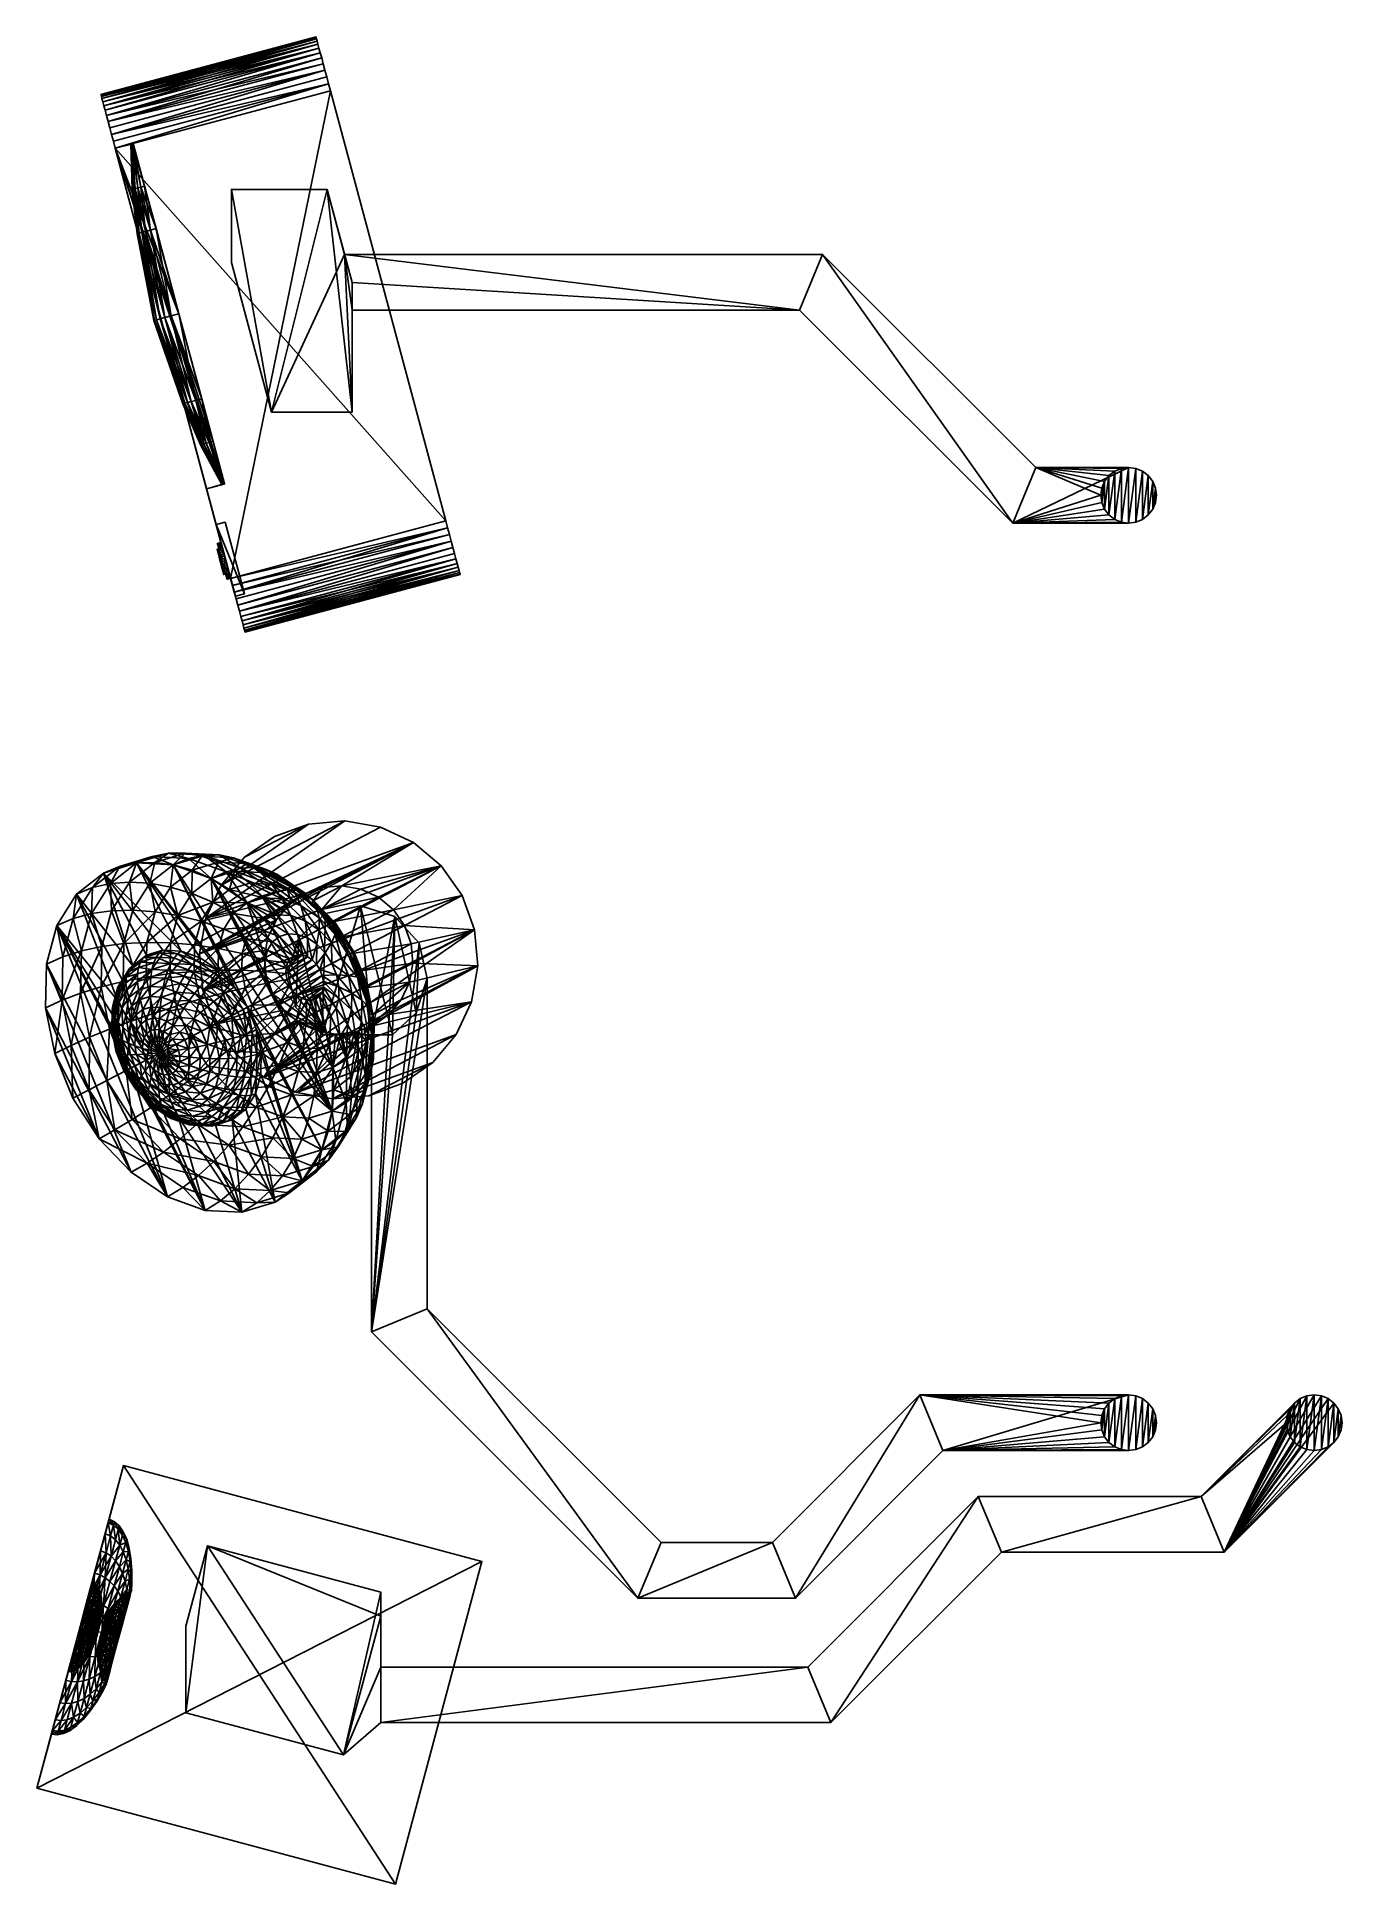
# Model space of a CAD drawing. Extents: x -32 to 38.3, y -16.7 to 82.8.
import ezdxf

# ---------------------------------------------------------------- set-up
doc = ezdxf.new("R2010")
doc.units = 0
doc.header["$MEASUREMENT"] = 0
doc.layers.add('STL2DXF', color=7, linetype='Continuous')

msp = doc.modelspace()

# ---------------------------------------------------------------- linework, layer by layer
at = {"layer": 'STL2DXF'}
for points in [[(-16.947, 82.807, 7.608), (-28.545, 79.726, 8), (-16.954, 82.832, 8)], [(-28.539, 79.701, 22.392), (-16.954, 82.832, 22), (-28.545, 79.726, 22)], [(-28.545, 79.726, 22), (-16.954, 82.832, 8), (-28.545, 79.726, 8)], [(-16.954, 82.832, 8), (-28.545, 79.726, 22), (-16.954, 82.832, 22)], [(-28.545, 79.726, 8), (-16.947, 82.807, 7.608), (-28.539, 79.701, 7.608)], [(-16.954, 82.832, 22), (-28.539, 79.701, 22.392), (-16.947, 82.807, 22.392)], [(-28.519, 79.628, 22.776), (-16.947, 82.807, 22.392), (-28.539, 79.701, 22.392)], [(-16.928, 82.733, 7.224), (-28.539, 79.701, 7.608), (-16.947, 82.807, 7.608)], [(-28.539, 79.701, 7.608), (-16.928, 82.733, 7.224), (-28.519, 79.628, 7.224)], [(-16.947, 82.807, 22.392), (-28.519, 79.628, 22.776), (-16.928, 82.733, 22.776)], [(-16.895, 82.612, 6.852), (-28.519, 79.628, 7.224), (-16.928, 82.733, 7.224)], [(-28.486, 79.506, 23.148), (-16.928, 82.733, 22.776), (-28.519, 79.628, 22.776)], [(-16.928, 82.733, 22.776), (-28.486, 79.506, 23.148), (-16.895, 82.612, 23.148)], [(-16.947, 82.807, 22.392), (-16.947, 82.807, 7.608), (-16.954, 82.832, 8)], [(-16.947, 82.807, 22.392), (-16.954, 82.832, 8), (-16.954, 82.832, 22)], [(-16.928, 82.733, 22.776), (-16.928, 82.733, 7.224), (-16.947, 82.807, 7.608)], [(-16.928, 82.733, 22.776), (-16.947, 82.807, 7.608), (-16.947, 82.807, 22.392)], [(-16.895, 82.612, 23.148), (-16.895, 82.612, 6.852), (-16.928, 82.733, 7.224)], [(-16.895, 82.612, 23.148), (-16.928, 82.733, 7.224), (-16.928, 82.733, 22.776)], [(-28.519, 79.628, 7.224), (-16.895, 82.612, 6.852), (-28.486, 79.506, 6.852)], [(-16.85, 82.444, 6.5), (-28.486, 79.506, 6.852), (-16.895, 82.612, 6.852)], [(-28.441, 79.338, 23.5), (-16.895, 82.612, 23.148), (-28.486, 79.506, 23.148)], [(-28.486, 79.506, 6.852), (-16.85, 82.444, 6.5), (-28.441, 79.338, 6.5)], [(-16.895, 82.612, 23.148), (-28.441, 79.338, 23.5), (-16.85, 82.444, 23.5)], [(-28.385, 79.127, 23.826), (-16.85, 82.444, 23.5), (-28.441, 79.338, 23.5)], [(-16.794, 82.233, 6.174), (-28.441, 79.338, 6.5), (-16.85, 82.444, 6.5)], [(-28.441, 79.338, 6.5), (-16.794, 82.233, 6.174), (-28.385, 79.127, 6.174)], [(-16.85, 82.444, 23.5), (-28.385, 79.127, 23.826), (-16.794, 82.233, 23.826)], [(-16.727, 81.983, 5.879), (-28.385, 79.127, 6.174), (-16.794, 82.233, 6.174)], [(-28.318, 78.878, 24.121), (-16.794, 82.233, 23.826), (-28.385, 79.127, 23.826)], [(-28.385, 79.127, 6.174), (-16.727, 81.983, 5.879), (-28.318, 78.878, 5.879)], [(-16.794, 82.233, 23.826), (-28.318, 78.878, 24.121), (-16.727, 81.983, 24.121)], [(-16.727, 81.983, 5.879), (-28.241, 78.593, 5.62), (-28.318, 78.878, 5.879)], [(-28.241, 78.593, 24.38), (-16.727, 81.983, 24.121), (-28.318, 78.878, 24.121)], [(-28.241, 78.593, 5.62), (-16.727, 81.983, 5.879), (-16.65, 81.698, 5.62)], [(-16.727, 81.983, 24.121), (-28.241, 78.593, 24.38), (-16.65, 81.698, 24.38)], [(-28.241, 78.593, 24.38), (-16.566, 81.383, 24.598), (-16.65, 81.698, 24.38)], [(-16.65, 81.698, 5.62), (-28.157, 78.277, 5.402), (-28.241, 78.593, 5.62)], [(-28.157, 78.277, 5.402), (-16.65, 81.698, 5.62), (-16.566, 81.383, 5.402)], [(-16.85, 82.444, 23.5), (-16.85, 82.444, 6.5), (-16.895, 82.612, 6.852)], [(-16.85, 82.444, 23.5), (-16.895, 82.612, 6.852), (-16.895, 82.612, 23.148)], [(-16.794, 82.233, 23.826), (-16.794, 82.233, 6.174), (-16.85, 82.444, 6.5)], [(-16.794, 82.233, 23.826), (-16.85, 82.444, 6.5), (-16.85, 82.444, 23.5)], [(-16.727, 81.983, 24.121), (-16.727, 81.983, 5.879), (-16.794, 82.233, 6.174)], [(-16.727, 81.983, 24.121), (-16.794, 82.233, 6.174), (-16.794, 82.233, 23.826)], [(-16.65, 81.698, 24.38), (-16.65, 81.698, 5.62), (-16.727, 81.983, 5.879)], [(-16.65, 81.698, 24.38), (-16.727, 81.983, 5.879), (-16.727, 81.983, 24.121)], [(-16.566, 81.383, 24.598), (-16.566, 81.383, 5.402), (-16.65, 81.698, 5.62)], [(-16.566, 81.383, 24.598), (-16.65, 81.698, 5.62), (-16.65, 81.698, 24.38)], [(-16.566, 81.383, 24.598), (-28.241, 78.593, 24.38), (-28.157, 78.277, 24.598)], [(-28.157, 78.277, 24.598), (-16.475, 81.043, 24.772), (-16.566, 81.383, 24.598)], [(-16.475, 81.043, 5.228), (-28.157, 78.277, 5.402), (-16.566, 81.383, 5.402)], [(-16.475, 81.043, 24.772), (-28.157, 78.277, 24.598), (-28.066, 77.937, 24.772)], [(-28.157, 78.277, 5.402), (-16.475, 81.043, 5.228), (-28.066, 77.937, 5.228)], [(-16.475, 81.043, 5.228), (-27.97, 77.578, 5.102), (-28.066, 77.937, 5.228)], [(-27.97, 77.578, 24.898), (-16.475, 81.043, 24.772), (-28.066, 77.937, 24.772)], [(-27.97, 77.578, 5.102), (-16.475, 81.043, 5.228), (-16.379, 80.684, 5.102)], [(-16.475, 81.043, 24.772), (-27.97, 77.578, 24.898), (-16.379, 80.684, 24.898)], [(-16.279, 80.313, 5.026), (-27.97, 77.578, 5.102), (-16.379, 80.684, 5.102)], [(-27.97, 77.578, 24.898), (-16.279, 80.313, 24.974), (-16.379, 80.684, 24.898)], [(-16.475, 81.043, 24.772), (-16.475, 81.043, 5.228), (-16.566, 81.383, 5.402)], [(-16.475, 81.043, 24.772), (-16.566, 81.383, 5.402), (-16.566, 81.383, 24.598)], [(-16.379, 80.684, 24.898), (-16.379, 80.684, 5.102), (-16.475, 81.043, 5.228)], [(-16.379, 80.684, 24.898), (-16.475, 81.043, 5.228), (-16.475, 81.043, 24.772)], [(-16.279, 80.313, 24.974), (-16.279, 80.313, 5.026), (-16.379, 80.684, 5.102)], [(-16.279, 80.313, 24.974), (-16.379, 80.684, 5.102), (-16.379, 80.684, 24.898)], [(-28.539, 79.701, 7.608), (-28.539, 79.701, 22.392), (-28.545, 79.726, 22)], [(-28.539, 79.701, 7.608), (-28.545, 79.726, 22), (-28.545, 79.726, 8)], [(-28.519, 79.628, 7.224), (-28.519, 79.628, 22.776), (-28.539, 79.701, 22.392)], [(-28.519, 79.628, 7.224), (-28.539, 79.701, 22.392), (-28.539, 79.701, 7.608)], [(-27.97, 77.578, 5.102), (-16.279, 80.313, 5.026), (-27.87, 77.207, 5.026)], [(-16.279, 80.313, 24.974), (-27.97, 77.578, 24.898), (-27.87, 77.207, 24.974)], [(-27.769, 76.828, 25), (-16.279, 80.313, 24.974), (-27.87, 77.207, 24.974)], [(-16.279, 80.313, 5.026), (-27.769, 76.828, 5), (-27.87, 77.207, 5.026)], [(-16.279, 80.313, 24.974), (-27.769, 76.828, 25), (-16.178, 79.934, 25)], [(-27.769, 76.828, 5), (-16.279, 80.313, 5.026), (-16.178, 79.934, 5)], [(-16.178, 79.934, 5), (-21.557, 53.646, 5), (-27.769, 76.828, 5)], [(-27.769, 76.828, 25), (-9.966, 56.752, 25), (-16.178, 79.934, 25)], [(-21.557, 53.646, 5), (-16.178, 79.934, 5), (-9.966, 56.752, 5)], [(-16.178, 79.934, 25), (-16.178, 79.934, 5), (-16.279, 80.313, 5.026)], [(-16.178, 79.934, 25), (-16.279, 80.313, 5.026), (-16.279, 80.313, 24.974)], [(-9.966, 56.752, 25), (-9.966, 56.752, 5), (-16.178, 79.934, 5)], [(-9.966, 56.752, 25), (-16.178, 79.934, 5), (-16.178, 79.934, 25)], [(-28.486, 79.506, 6.852), (-28.486, 79.506, 23.148), (-28.519, 79.628, 22.776)], [(-28.486, 79.506, 6.852), (-28.519, 79.628, 22.776), (-28.519, 79.628, 7.224)], [(-28.441, 79.338, 6.5), (-28.441, 79.338, 23.5), (-28.486, 79.506, 23.148)], [(-28.441, 79.338, 6.5), (-28.486, 79.506, 23.148), (-28.486, 79.506, 6.852)], [(-28.385, 79.127, 6.174), (-28.385, 79.127, 23.826), (-28.441, 79.338, 23.5)], [(-28.385, 79.127, 6.174), (-28.441, 79.338, 23.5), (-28.441, 79.338, 6.5)], [(-28.318, 78.878, 5.879), (-28.318, 78.878, 24.121), (-28.385, 79.127, 23.826)], [(-28.318, 78.878, 5.879), (-28.385, 79.127, 23.826), (-28.385, 79.127, 6.174)], [(-28.241, 78.593, 5.62), (-28.241, 78.593, 24.38), (-28.318, 78.878, 24.121)], [(-28.241, 78.593, 5.62), (-28.318, 78.878, 24.121), (-28.318, 78.878, 5.879)], [(-28.157, 78.277, 5.402), (-28.157, 78.277, 24.598), (-28.241, 78.593, 24.38)], [(-28.157, 78.277, 5.402), (-28.241, 78.593, 24.38), (-28.241, 78.593, 5.62)], [(-28.066, 77.937, 5.228), (-28.066, 77.937, 24.772), (-28.157, 78.277, 24.598)], [(-28.066, 77.937, 5.228), (-28.157, 78.277, 24.598), (-28.157, 78.277, 5.402)], [(-27.97, 77.578, 5.102), (-27.97, 77.578, 24.898), (-28.066, 77.937, 24.772)], [(-27.97, 77.578, 5.102), (-28.066, 77.937, 24.772), (-28.066, 77.937, 5.228)], [(-27.87, 77.207, 5.026), (-27.87, 77.207, 24.974), (-27.97, 77.578, 24.898)], [(-27.87, 77.207, 5.026), (-27.97, 77.578, 24.898), (-27.97, 77.578, 5.102)], [(-27.769, 76.828, 22), (-27.769, 76.828, 25), (-27.87, 77.207, 24.974)], [(-27.769, 76.828, 22), (-27.87, 77.207, 24.974), (-27.769, 76.828, 8)], [(-27.769, 76.828, 8), (-27.87, 77.207, 24.974), (-27.769, 76.828, 5)], [(-27.769, 76.828, 5), (-27.87, 77.207, 24.974), (-27.87, 77.207, 5.026)], [(-26.803, 77.087, 22), (-24.344, 67.911, 22), (-27.769, 76.828, 22)], [(-27.769, 76.828, 8), (-24.344, 67.911, 8), (-26.803, 77.087, 8)], [(-26.844, 77.076, 9.12), (-27.769, 76.828, 8), (-26.803, 77.087, 8)], [(-27.769, 76.828, 22), (-26.844, 77.076, 20.88), (-26.803, 77.087, 22)], [(-27.769, 76.828, 8), (-26.844, 77.076, 9.12), (-27.769, 76.828, 22)], [(-27.769, 76.828, 22), (-26.844, 77.076, 9.12), (-26.877, 77.067, 10.265)], [(-27.769, 76.828, 22), (-26.877, 77.067, 19.735), (-26.844, 77.076, 20.88)], [(-27.769, 76.828, 22), (-26.877, 77.067, 10.265), (-26.904, 77.06, 11.431)], [(-27.769, 76.828, 22), (-26.904, 77.06, 18.569), (-26.877, 77.067, 19.735)], [(-27.769, 76.828, 22), (-26.904, 77.06, 11.431), (-26.923, 77.055, 12.612)], [(-27.769, 76.828, 22), (-26.923, 77.055, 17.388), (-26.904, 77.06, 18.569)], [(-27.769, 76.828, 22), (-26.923, 77.055, 12.612), (-26.934, 77.052, 13.803)], [(-27.769, 76.828, 22), (-26.934, 77.052, 16.197), (-26.923, 77.055, 17.388)], [(-27.769, 76.828, 22), (-26.934, 77.052, 13.803), (-26.938, 77.051, 15)], [(-27.769, 76.828, 22), (-26.938, 77.051, 15), (-26.934, 77.052, 16.197)], [(-27.769, 76.828, 22), (-21.885, 58.735, 22), (-22.851, 58.476, 22)], [(-21.885, 58.735, 22), (-27.769, 76.828, 22), (-22.5, 61.029, 22)], [(-22.5, 61.029, 22), (-27.769, 76.828, 22), (-24.344, 67.911, 22)], [(-21.885, 58.735, 8), (-27.769, 76.828, 8), (-22.851, 58.476, 8)], [(-27.769, 76.828, 8), (-21.885, 58.735, 8), (-22.5, 61.029, 8)], [(-24.344, 67.911, 8), (-27.769, 76.828, 8), (-22.5, 61.029, 8)], [(-9.966, 56.752, 25), (-27.769, 76.828, 25), (-21.557, 53.646, 25)], [(-22.851, 58.476, 22), (-21.557, 53.646, 25), (-27.769, 76.828, 25)], [(-22.851, 58.476, 22), (-27.769, 76.828, 25), (-27.769, 76.828, 22)], [(-21.557, 53.646, 5), (-22.334, 56.544, 8), (-27.769, 76.828, 5)], [(-27.769, 76.828, 5), (-22.334, 56.544, 8), (-22.851, 58.476, 8)], [(-27.769, 76.828, 5), (-22.851, 58.476, 8), (-27.769, 76.828, 8)], [(-26.938, 77.051, 15), (-26.934, 77.052, 13.803), (-26.845, 74.617, 13.803)], [(-26.938, 77.051, 15), (-26.864, 74.612, 15), (-26.934, 77.052, 16.197)], [(-26.938, 77.051, 15), (-26.845, 74.617, 13.803), (-26.864, 74.612, 15)], [(-26.934, 77.052, 16.197), (-26.845, 74.617, 16.197), (-26.923, 77.055, 17.388)], [(-26.923, 77.055, 12.612), (-26.788, 74.632, 12.612), (-26.934, 77.052, 13.803)], [(-26.934, 77.052, 16.197), (-26.864, 74.612, 15), (-26.845, 74.617, 16.197)], [(-26.934, 77.052, 13.803), (-26.788, 74.632, 12.612), (-26.845, 74.617, 13.803)], [(-26.904, 77.06, 18.569), (-26.923, 77.055, 17.388), (-26.788, 74.632, 17.388)], [(-26.904, 77.06, 11.431), (-26.694, 74.658, 11.431), (-26.923, 77.055, 12.612)], [(-26.923, 77.055, 17.388), (-26.845, 74.617, 16.197), (-26.788, 74.632, 17.388)], [(-26.923, 77.055, 12.612), (-26.694, 74.658, 11.431), (-26.788, 74.632, 12.612)], [(-26.904, 77.06, 18.569), (-26.694, 74.658, 18.569), (-26.877, 77.067, 19.735)], [(-26.904, 77.06, 11.431), (-26.877, 77.067, 10.265), (-26.562, 74.693, 10.265)], [(-26.904, 77.06, 18.569), (-26.788, 74.632, 17.388), (-26.694, 74.658, 18.569)], [(-26.904, 77.06, 11.431), (-26.562, 74.693, 10.265), (-26.694, 74.658, 11.431)], [(-26.844, 77.076, 9.12), (-26.393, 74.738, 9.12), (-26.877, 77.067, 10.265)], [(-26.844, 77.076, 20.88), (-26.877, 77.067, 19.735), (-26.562, 74.693, 19.735)], [(-26.877, 77.067, 10.265), (-26.393, 74.738, 9.12), (-26.562, 74.693, 10.265)], [(-26.877, 77.067, 19.735), (-26.694, 74.658, 18.569), (-26.562, 74.693, 19.735)], [(-26.844, 77.076, 9.12), (-26.803, 77.087, 8), (-26.188, 74.793, 8)], [(-26.844, 77.076, 20.88), (-26.393, 74.738, 20.88), (-26.803, 77.087, 22)], [(-26.844, 77.076, 20.88), (-26.562, 74.693, 19.735), (-26.393, 74.738, 20.88)], [(-26.844, 77.076, 9.12), (-26.188, 74.793, 8), (-26.393, 74.738, 9.12)], [(-24.344, 67.911, 22), (-26.803, 77.087, 22), (-26.188, 74.793, 22)], [(-26.803, 77.087, 8), (-24.344, 67.911, 8), (-26.188, 74.793, 8)], [(-26.803, 77.087, 22), (-26.393, 74.738, 20.88), (-26.188, 74.793, 22)], [(-26.694, 74.658, 11.431), (-26.562, 74.693, 10.265), (-26.134, 72.349, 10.265)], [(-26.694, 74.658, 18.569), (-26.332, 72.296, 18.569), (-26.562, 74.693, 19.735)], [(-26.562, 74.693, 19.735), (-26.134, 72.349, 19.735), (-26.393, 74.738, 20.88)], [(-26.562, 74.693, 10.265), (-26.393, 74.738, 9.12), (-25.88, 72.417, 9.12)], [(-26.562, 74.693, 10.265), (-25.88, 72.417, 9.12), (-26.134, 72.349, 10.265)], [(-26.562, 74.693, 19.735), (-26.332, 72.296, 18.569), (-26.134, 72.349, 19.735)], [(-26.188, 74.793, 22), (-26.393, 74.738, 20.88), (-25.88, 72.417, 20.88)], [(-26.188, 74.793, 8), (-25.573, 72.499, 8), (-26.393, 74.738, 9.12)], [(-26.393, 74.738, 20.88), (-26.134, 72.349, 19.735), (-25.88, 72.417, 20.88)], [(-26.393, 74.738, 9.12), (-25.573, 72.499, 8), (-25.88, 72.417, 9.12)], [(-24.344, 67.911, 22), (-26.188, 74.793, 22), (-25.573, 72.499, 22)], [(-25.573, 72.499, 8), (-26.188, 74.793, 8), (-24.344, 67.911, 8)], [(-26.188, 74.793, 22), (-25.88, 72.417, 20.88), (-25.573, 72.499, 22)], [(-26.864, 74.612, 15), (-26.588, 72.227, 15), (-26.845, 74.617, 16.197)], [(-26.864, 74.612, 15), (-26.845, 74.617, 13.803), (-26.559, 72.235, 13.803)], [(-26.864, 74.612, 15), (-26.559, 72.235, 13.803), (-26.588, 72.227, 15)], [(-26.845, 74.617, 16.197), (-26.559, 72.235, 16.197), (-26.788, 74.632, 17.388)], [(-26.788, 74.632, 12.612), (-26.474, 72.258, 12.612), (-26.845, 74.617, 13.803)], [(-26.845, 74.617, 13.803), (-26.474, 72.258, 12.612), (-26.559, 72.235, 13.803)], [(-26.845, 74.617, 16.197), (-26.588, 72.227, 15), (-26.559, 72.235, 16.197)], [(-26.694, 74.658, 18.569), (-26.788, 74.632, 17.388), (-26.474, 72.258, 17.388)], [(-26.694, 74.658, 11.431), (-26.332, 72.296, 11.431), (-26.788, 74.632, 12.612)], [(-26.788, 74.632, 12.612), (-26.332, 72.296, 11.431), (-26.474, 72.258, 12.612)], [(-26.788, 74.632, 17.388), (-26.559, 72.235, 16.197), (-26.474, 72.258, 17.388)], [(-26.694, 74.658, 18.569), (-26.474, 72.258, 17.388), (-26.332, 72.296, 18.569)], [(-26.694, 74.658, 11.431), (-26.134, 72.349, 10.265), (-26.332, 72.296, 11.431)], [(-21.513, 74.61, 5), (-21.513, 70.664, 1), (-21.513, 70.664, 5)], [(-21.513, 70.664, 1), (-21.513, 74.61, 5), (-21.513, 74.61, 1)], [(-16.359, 74.61, 1), (-19.355, 62.61, 1), (-21.513, 74.61, 1)], [(-21.513, 74.61, 1), (-19.355, 62.61, 1), (-21.513, 70.664, 1)], [(-16.359, 74.61, 1), (-21.513, 74.61, 5), (-16.359, 74.61, 5)], [(-21.513, 74.61, 5), (-16.359, 74.61, 1), (-21.513, 74.61, 1)], [(-19.355, 62.61, 5), (-16.359, 74.61, 5), (-21.513, 74.61, 5)], [(-19.355, 62.61, 5), (-21.513, 74.61, 5), (-21.513, 70.664, 5)], [(-15.421, 71.11, 1), (-19.355, 62.61, 1), (-16.359, 74.61, 1)], [(-15.013, 62.61, 5), (-16.359, 74.61, 5), (-19.355, 62.61, 5)], [(-16.359, 74.61, 5), (-15.013, 62.61, 5), (-15.013, 69.588, 5)], [(-16.359, 74.61, 1), (-15.421, 71.11, 4), (-15.421, 71.11, 1)], [(-15.013, 69.588, 5), (-15.421, 71.11, 4), (-16.359, 74.61, 5)], [(-16.359, 74.61, 5), (-15.421, 71.11, 4), (-16.359, 74.61, 1)], [(-26.559, 72.235, 13.803), (-25.658, 67.559, 13.803), (-26.588, 72.227, 15)], [(-26.588, 72.227, 15), (-25.696, 67.549, 15), (-26.559, 72.235, 16.197)], [(-26.588, 72.227, 15), (-25.658, 67.559, 13.803), (-25.696, 67.549, 15)], [(-26.474, 72.258, 12.612), (-25.544, 67.589, 12.612), (-26.559, 72.235, 13.803)], [(-26.474, 72.258, 17.388), (-26.559, 72.235, 16.197), (-25.658, 67.559, 16.197)], [(-26.559, 72.235, 13.803), (-25.544, 67.589, 12.612), (-25.658, 67.559, 13.803)], [(-26.559, 72.235, 16.197), (-25.696, 67.549, 15), (-25.658, 67.559, 16.197)], [(-26.474, 72.258, 12.612), (-26.332, 72.296, 11.431), (-25.355, 67.64, 11.431)], [(-26.474, 72.258, 17.388), (-25.544, 67.589, 17.388), (-26.332, 72.296, 18.569)], [(-26.474, 72.258, 12.612), (-25.355, 67.64, 11.431), (-25.544, 67.589, 12.612)], [(-26.474, 72.258, 17.388), (-25.658, 67.559, 16.197), (-25.544, 67.589, 17.388)], [(-26.332, 72.296, 18.569), (-25.355, 67.64, 18.569), (-26.134, 72.349, 19.735)], [(-26.134, 72.349, 10.265), (-25.091, 67.711, 10.265), (-26.332, 72.296, 11.431)], [(-26.332, 72.296, 11.431), (-25.091, 67.711, 10.265), (-25.355, 67.64, 11.431)], [(-26.332, 72.296, 18.569), (-25.544, 67.589, 17.388), (-25.355, 67.64, 18.569)], [(-25.88, 72.417, 9.12), (-24.753, 67.801, 9.12), (-26.134, 72.349, 10.265)], [(-25.88, 72.417, 20.88), (-26.134, 72.349, 19.735), (-25.091, 67.711, 19.735)], [(-26.134, 72.349, 19.735), (-25.355, 67.64, 18.569), (-25.091, 67.711, 19.735)], [(-26.134, 72.349, 10.265), (-24.753, 67.801, 9.12), (-25.091, 67.711, 10.265)], [(-25.88, 72.417, 20.88), (-24.753, 67.801, 20.88), (-25.573, 72.499, 22)], [(-25.88, 72.417, 9.12), (-25.573, 72.499, 8), (-24.344, 67.911, 8)], [(-25.88, 72.417, 9.12), (-24.344, 67.911, 8), (-24.753, 67.801, 9.12)], [(-25.88, 72.417, 20.88), (-25.091, 67.711, 19.735), (-24.753, 67.801, 20.88)], [(-25.573, 72.499, 22), (-24.753, 67.801, 20.88), (-24.344, 67.911, 22)], [(-15.421, 71.11, 1), (-15.013, 62.61, 1), (-19.355, 62.61, 1)], [(10.34, 71.11, 4), (-15.421, 71.11, 1), (-15.421, 71.11, 4)], [(-15.421, 71.11, 1), (10.34, 71.11, 4), (10.34, 71.11, 1)], [(10.34, 71.11, 1), (9.097, 68.11, 1), (-15.421, 71.11, 1)], [(-15.421, 71.11, 1), (9.097, 68.11, 1), (-15.013, 68.11, 1)], [(-15.421, 71.11, 1), (-15.013, 68.11, 1), (-15.013, 62.61, 1)], [(9.097, 68.11, 4), (10.34, 71.11, 4), (-15.421, 71.11, 4)], [(9.097, 68.11, 4), (-15.421, 71.11, 4), (-15.013, 69.588, 4)], [(-15.421, 71.11, 4), (-15.013, 69.588, 5), (-15.013, 69.588, 4)], [(10.34, 71.11, 1), (20.582, 56.625, 1), (9.097, 68.11, 1)], [(20.582, 56.625, 4), (10.34, 71.11, 4), (9.097, 68.11, 4)], [(10.34, 71.11, 1), (21.825, 59.625, 4), (21.825, 59.625, 1)], [(21.825, 59.625, 4), (10.34, 71.11, 1), (10.34, 71.11, 4)], [(21.825, 59.625, 1), (20.582, 56.625, 1), (10.34, 71.11, 1)], [(20.582, 56.625, 4), (21.825, 59.625, 4), (10.34, 71.11, 4)], [(-21.513, 70.664, 5), (-19.355, 62.61, 1), (-19.355, 62.61, 5)], [(-19.355, 62.61, 1), (-21.513, 70.664, 5), (-21.513, 70.664, 1)], [(-15.013, 62.61, 5), (-15.013, 68.11, 4), (-15.013, 69.588, 5)], [(-15.013, 69.588, 5), (-15.013, 68.11, 4), (-15.013, 69.588, 4)], [(9.097, 68.11, 4), (-15.013, 69.588, 4), (-15.013, 68.11, 4)], [(-25.091, 67.711, 19.735), (-23.675, 63.173, 19.735), (-24.753, 67.801, 20.88)], [(-25.091, 67.711, 10.265), (-24.753, 67.801, 9.12), (-23.422, 63.241, 9.12)], [(-24.344, 67.911, 8), (-23.115, 63.323, 8), (-24.753, 67.801, 9.12)], [(-24.344, 67.911, 22), (-24.753, 67.801, 20.88), (-23.422, 63.241, 20.88)], [(-24.753, 67.801, 20.88), (-23.675, 63.173, 19.735), (-23.422, 63.241, 20.88)], [(-24.753, 67.801, 9.12), (-23.115, 63.323, 8), (-23.422, 63.241, 9.12)], [(-23.115, 63.323, 22), (-22.5, 61.029, 22), (-24.344, 67.911, 22)], [(-23.115, 63.323, 8), (-24.344, 67.911, 8), (-22.5, 61.029, 8)], [(-24.344, 67.911, 22), (-23.422, 63.241, 20.88), (-23.115, 63.323, 22)], [(-15.013, 68.11, 1), (-15.013, 62.61, 5), (-15.013, 62.61, 1)], [(-15.013, 62.61, 5), (-15.013, 68.11, 1), (-15.013, 68.11, 4)], [(-15.013, 68.11, 1), (9.097, 68.11, 4), (-15.013, 68.11, 4)], [(9.097, 68.11, 4), (-15.013, 68.11, 1), (9.097, 68.11, 1)], [(9.097, 68.11, 4), (20.582, 56.625, 1), (20.582, 56.625, 4)], [(20.582, 56.625, 1), (9.097, 68.11, 4), (9.097, 68.11, 1)], [(-25.658, 67.559, 13.803), (-24.1, 63.059, 13.803), (-25.696, 67.549, 15)], [(-25.658, 67.559, 16.197), (-25.696, 67.549, 15), (-24.129, 63.051, 15)], [(-25.696, 67.549, 15), (-24.1, 63.059, 13.803), (-24.129, 63.051, 15)], [(-25.658, 67.559, 13.803), (-25.544, 67.589, 12.612), (-24.015, 63.082, 12.612)], [(-25.658, 67.559, 16.197), (-24.1, 63.059, 16.197), (-25.544, 67.589, 17.388)], [(-25.658, 67.559, 16.197), (-24.129, 63.051, 15), (-24.1, 63.059, 16.197)], [(-25.658, 67.559, 13.803), (-24.015, 63.082, 12.612), (-24.1, 63.059, 13.803)], [(-25.544, 67.589, 17.388), (-24.015, 63.082, 17.388), (-25.355, 67.64, 18.569)], [(-25.355, 67.64, 11.431), (-23.873, 63.12, 11.431), (-25.544, 67.589, 12.612)], [(-25.544, 67.589, 17.388), (-24.1, 63.059, 16.197), (-24.015, 63.082, 17.388)], [(-25.544, 67.589, 12.612), (-23.873, 63.12, 11.431), (-24.015, 63.082, 12.612)], [(-25.091, 67.711, 19.735), (-25.355, 67.64, 18.569), (-23.873, 63.12, 18.569)], [(-25.091, 67.711, 10.265), (-23.675, 63.173, 10.265), (-25.355, 67.64, 11.431)], [(-25.355, 67.64, 11.431), (-23.675, 63.173, 10.265), (-23.873, 63.12, 11.431)], [(-25.355, 67.64, 18.569), (-24.015, 63.082, 17.388), (-23.873, 63.12, 18.569)], [(-25.091, 67.711, 19.735), (-23.873, 63.12, 18.569), (-23.675, 63.173, 19.735)], [(-25.091, 67.711, 10.265), (-23.422, 63.241, 9.12), (-23.675, 63.173, 10.265)], [(-24.129, 63.051, 15), (-24.1, 63.059, 13.803), (-23.157, 60.853, 13.803)], [(-24.129, 63.051, 15), (-23.176, 60.848, 15), (-24.1, 63.059, 16.197)], [(-24.129, 63.051, 15), (-23.157, 60.853, 13.803), (-23.176, 60.848, 15)], [(-24.1, 63.059, 13.803), (-24.015, 63.082, 12.612), (-23.1, 60.868, 12.612)], [(-24.1, 63.059, 16.197), (-23.157, 60.853, 16.197), (-24.015, 63.082, 17.388)], [(-24.1, 63.059, 16.197), (-23.176, 60.848, 15), (-23.157, 60.853, 16.197)], [(-24.1, 63.059, 13.803), (-23.1, 60.868, 12.612), (-23.157, 60.853, 13.803)], [(-23.873, 63.12, 18.569), (-24.015, 63.082, 17.388), (-23.1, 60.868, 17.388)], [(-23.873, 63.12, 11.431), (-23.005, 60.893, 11.431), (-24.015, 63.082, 12.612)], [(-24.015, 63.082, 12.612), (-23.005, 60.893, 11.431), (-23.1, 60.868, 12.612)], [(-24.015, 63.082, 17.388), (-23.157, 60.853, 16.197), (-23.1, 60.868, 17.388)], [(-23.675, 63.173, 10.265), (-22.873, 60.929, 10.265), (-23.873, 63.12, 11.431)], [(-23.675, 63.173, 19.735), (-23.873, 63.12, 18.569), (-23.005, 60.893, 18.569)], [(-23.873, 63.12, 11.431), (-22.873, 60.929, 10.265), (-23.005, 60.893, 11.431)], [(-23.873, 63.12, 18.569), (-23.1, 60.868, 17.388), (-23.005, 60.893, 18.569)], [(-23.675, 63.173, 19.735), (-22.873, 60.929, 19.735), (-23.422, 63.241, 20.88)], [(-23.675, 63.173, 10.265), (-23.422, 63.241, 9.12), (-22.705, 60.974, 9.12)], [(-23.675, 63.173, 19.735), (-23.005, 60.893, 18.569), (-22.873, 60.929, 19.735)], [(-23.675, 63.173, 10.265), (-22.705, 60.974, 9.12), (-22.873, 60.929, 10.265)], [(-23.115, 63.323, 8), (-22.5, 61.029, 8), (-23.422, 63.241, 9.12)], [(-23.115, 63.323, 22), (-23.422, 63.241, 20.88), (-22.705, 60.974, 20.88)], [(-23.422, 63.241, 9.12), (-22.5, 61.029, 8), (-22.705, 60.974, 9.12)], [(-23.422, 63.241, 20.88), (-22.873, 60.929, 19.735), (-22.705, 60.974, 20.88)], [(-23.115, 63.323, 22), (-22.705, 60.974, 20.88), (-22.5, 61.029, 22)], [(-19.355, 62.61, 1), (-15.013, 62.61, 5), (-19.355, 62.61, 5)], [(-15.013, 62.61, 5), (-19.355, 62.61, 1), (-15.013, 62.61, 1)], [(-23.176, 60.848, 15), (-23.157, 60.853, 13.803), (-22.017, 58.7, 13.803)], [(-23.176, 60.848, 15), (-22.02, 58.698, 15), (-23.157, 60.853, 16.197)], [(-23.176, 60.848, 15), (-22.017, 58.7, 13.803), (-22.02, 58.698, 15)], [(-23.157, 60.853, 16.197), (-22.017, 58.7, 16.197), (-23.1, 60.868, 17.388)], [(-23.1, 60.868, 12.612), (-22.005, 58.703, 12.612), (-23.157, 60.853, 13.803)], [(-23.157, 60.853, 16.197), (-22.02, 58.698, 15), (-22.017, 58.7, 16.197)], [(-23.157, 60.853, 13.803), (-22.005, 58.703, 12.612), (-22.017, 58.7, 13.803)], [(-23.005, 60.893, 11.431), (-21.986, 58.708, 11.431), (-23.1, 60.868, 12.612)], [(-23.1, 60.868, 17.388), (-22.005, 58.703, 17.388), (-23.005, 60.893, 18.569)], [(-23.1, 60.868, 17.388), (-22.017, 58.7, 16.197), (-22.005, 58.703, 17.388)], [(-23.1, 60.868, 12.612), (-21.986, 58.708, 11.431), (-22.005, 58.703, 12.612)], [(-22.873, 60.929, 19.735), (-23.005, 60.893, 18.569), (-21.986, 58.708, 18.569)], [(-22.873, 60.929, 10.265), (-21.96, 58.715, 10.265), (-23.005, 60.893, 11.431)], [(-23.005, 60.893, 11.431), (-21.96, 58.715, 10.265), (-21.986, 58.708, 11.431)], [(-23.005, 60.893, 18.569), (-22.005, 58.703, 17.388), (-21.986, 58.708, 18.569)], [(-22.873, 60.929, 19.735), (-21.96, 58.715, 19.735), (-22.705, 60.974, 20.88)], [(-22.873, 60.929, 10.265), (-22.705, 60.974, 9.12), (-21.926, 58.724, 9.12)], [(-22.873, 60.929, 10.265), (-21.926, 58.724, 9.12), (-21.96, 58.715, 10.265)], [(-22.873, 60.929, 19.735), (-21.986, 58.708, 18.569), (-21.96, 58.715, 19.735)], [(-22.705, 60.974, 20.88), (-21.926, 58.724, 20.88), (-22.5, 61.029, 22)], [(-22.5, 61.029, 8), (-21.926, 58.724, 9.12), (-22.705, 60.974, 9.12)], [(-22.705, 60.974, 20.88), (-21.96, 58.715, 19.735), (-21.926, 58.724, 20.88)], [(-22.5, 61.029, 8), (-21.885, 58.735, 8), (-21.926, 58.724, 9.12)], [(-22.5, 61.029, 22), (-21.926, 58.724, 20.88), (-21.885, 58.735, 22)], [(26.825, 59.625, 1), (26.825, 56.625, 1), (20.582, 56.625, 1)], [(26.825, 59.625, 1), (20.582, 56.625, 1), (21.825, 59.625, 1)], [(20.582, 56.625, 4), (25.325, 58.125, 4), (21.825, 59.625, 4)], [(21.825, 59.625, 4), (26.437, 59.574, 4), (26.825, 59.625, 4)], [(26.437, 59.574, 4), (21.825, 59.625, 4), (26.075, 59.424, 4)], [(26.075, 59.424, 4), (21.825, 59.625, 4), (25.764, 59.186, 4)], [(25.764, 59.186, 4), (21.825, 59.625, 4), (25.526, 58.875, 4)], [(25.526, 58.875, 4), (21.825, 59.625, 4), (25.376, 58.513, 4)], [(25.376, 58.513, 4), (21.825, 59.625, 4), (25.325, 58.125, 4)], [(26.825, 59.625, 4), (21.825, 59.625, 1), (21.825, 59.625, 4)], [(21.825, 59.625, 1), (26.825, 59.625, 4), (26.825, 59.625, 1)], [(25.526, 58.875, 5), (25.526, 57.375, 5), (25.376, 57.737, 5)], [(25.526, 58.875, 5), (25.376, 57.737, 5), (25.376, 58.513, 5)], [(25.526, 58.875, 5), (25.376, 58.513, 4), (25.376, 58.513, 5)], [(25.376, 58.513, 4), (25.526, 58.875, 5), (25.526, 58.875, 4)], [(25.764, 59.186, 5), (25.764, 57.064, 5), (25.526, 57.375, 5)], [(25.764, 59.186, 5), (25.526, 57.375, 5), (25.526, 58.875, 5)], [(25.764, 59.186, 5), (25.526, 58.875, 4), (25.526, 58.875, 5)], [(25.526, 58.875, 4), (25.764, 59.186, 5), (25.764, 59.186, 4)], [(26.075, 59.424, 5), (26.075, 56.826, 5), (25.764, 57.064, 5)], [(26.075, 59.424, 5), (25.764, 57.064, 5), (25.764, 59.186, 5)], [(26.075, 59.424, 5), (25.764, 59.186, 4), (25.764, 59.186, 5)], [(25.764, 59.186, 4), (26.075, 59.424, 5), (26.075, 59.424, 4)], [(26.437, 59.574, 5), (26.437, 56.676, 5), (26.075, 56.826, 5)], [(26.437, 59.574, 5), (26.075, 56.826, 5), (26.075, 59.424, 5)], [(26.437, 59.574, 4), (26.075, 59.424, 5), (26.437, 59.574, 5)], [(26.075, 59.424, 5), (26.437, 59.574, 4), (26.075, 59.424, 4)], [(26.825, 59.625, 5), (26.825, 56.625, 5), (26.437, 56.676, 5)], [(26.825, 59.625, 5), (26.437, 56.676, 5), (26.437, 59.574, 5)], [(26.825, 59.625, 5), (26.437, 59.574, 4), (26.437, 59.574, 5)], [(26.437, 59.574, 4), (26.825, 59.625, 5), (26.825, 59.625, 4)], [(27.213, 59.574, 5), (26.825, 56.625, 5), (26.825, 59.625, 5)], [(27.213, 59.574, 1), (26.825, 56.625, 1), (26.825, 59.625, 1)], [(27.213, 59.574, 1), (26.825, 59.625, 5), (27.213, 59.574, 5)], [(26.825, 59.625, 5), (27.213, 59.574, 1), (26.825, 59.625, 4)], [(26.825, 59.625, 4), (27.213, 59.574, 1), (26.825, 59.625, 1)], [(27.213, 59.574, 5), (27.213, 56.676, 5), (26.825, 56.625, 5)], [(27.213, 59.574, 1), (27.213, 56.676, 1), (26.825, 56.625, 1)], [(27.575, 59.424, 5), (27.213, 56.676, 5), (27.213, 59.574, 5)], [(27.575, 59.424, 1), (27.213, 56.676, 1), (27.213, 59.574, 1)], [(27.575, 59.424, 5), (27.213, 59.574, 1), (27.213, 59.574, 5)], [(27.213, 59.574, 1), (27.575, 59.424, 5), (27.575, 59.424, 1)], [(27.575, 59.424, 5), (27.575, 56.826, 5), (27.213, 56.676, 5)], [(27.575, 59.424, 1), (27.575, 56.826, 1), (27.213, 56.676, 1)], [(27.886, 59.186, 5), (27.575, 56.826, 5), (27.575, 59.424, 5)], [(27.886, 59.186, 1), (27.575, 56.826, 1), (27.575, 59.424, 1)], [(27.886, 59.186, 1), (27.575, 59.424, 5), (27.886, 59.186, 5)], [(27.575, 59.424, 5), (27.886, 59.186, 1), (27.575, 59.424, 1)], [(27.886, 59.186, 5), (27.886, 57.064, 5), (27.575, 56.826, 5)], [(27.886, 59.186, 1), (27.886, 57.064, 1), (27.575, 56.826, 1)], [(28.124, 58.875, 5), (27.886, 57.064, 5), (27.886, 59.186, 5)], [(28.124, 58.875, 1), (27.886, 57.064, 1), (27.886, 59.186, 1)], [(27.886, 59.186, 1), (28.124, 58.875, 5), (28.124, 58.875, 1)], [(28.124, 58.875, 5), (27.886, 59.186, 1), (27.886, 59.186, 5)], [(28.124, 58.875, 5), (28.124, 57.375, 5), (27.886, 57.064, 5)], [(28.124, 58.875, 1), (28.124, 57.375, 1), (27.886, 57.064, 1)], [(28.274, 58.513, 5), (28.124, 57.375, 5), (28.124, 58.875, 5)], [(28.274, 58.513, 1), (28.124, 57.375, 1), (28.124, 58.875, 1)], [(28.124, 58.875, 1), (28.274, 58.513, 5), (28.274, 58.513, 1)], [(28.274, 58.513, 5), (28.124, 58.875, 1), (28.124, 58.875, 5)], [(-22.851, 58.476, 22), (-21.885, 58.735, 8), (-22.851, 58.476, 8)], [(-21.885, 58.735, 8), (-22.851, 58.476, 22), (-21.926, 58.724, 9.12)], [(-21.926, 58.724, 20.88), (-22.851, 58.476, 22), (-21.885, 58.735, 22)], [(-21.926, 58.724, 9.12), (-22.851, 58.476, 22), (-21.96, 58.715, 10.265)], [(-21.96, 58.715, 19.735), (-22.851, 58.476, 22), (-21.926, 58.724, 20.88)], [(-21.96, 58.715, 10.265), (-22.851, 58.476, 22), (-21.986, 58.708, 11.431)], [(-21.986, 58.708, 18.569), (-22.851, 58.476, 22), (-21.96, 58.715, 19.735)], [(-21.986, 58.708, 11.431), (-22.851, 58.476, 22), (-22.005, 58.703, 12.612)], [(-22.005, 58.703, 17.388), (-22.851, 58.476, 22), (-21.986, 58.708, 18.569)], [(-22.005, 58.703, 12.612), (-22.851, 58.476, 22), (-22.017, 58.7, 13.803)], [(-22.017, 58.7, 16.197), (-22.851, 58.476, 22), (-22.005, 58.703, 17.388)], [(-22.017, 58.7, 13.803), (-22.851, 58.476, 22), (-22.02, 58.698, 15)], [(-22.02, 58.698, 15), (-22.851, 58.476, 22), (-22.017, 58.7, 16.197)], [(-21.749, 54.362, 21.216), (-21.557, 53.646, 25), (-22.851, 58.476, 22)], [(-21.749, 54.362, 21.216), (-22.851, 58.476, 22), (-21.816, 54.612, 21.25)], [(-21.816, 54.612, 21.25), (-22.851, 58.476, 22), (-21.883, 54.862, 21.216)], [(-21.883, 54.862, 21.216), (-22.851, 58.476, 22), (-21.945, 55.095, 21.116)], [(-21.945, 55.095, 21.116), (-22.851, 58.476, 22), (-21.999, 55.295, 20.957)], [(-21.999, 55.295, 20.957), (-22.851, 58.476, 22), (-22.04, 55.449, 20.75)], [(-22.04, 55.449, 20.75), (-22.851, 58.476, 22), (-22.066, 55.545, 20.509)], [(-22.066, 55.545, 20.509), (-22.851, 58.476, 22), (-22.075, 55.578, 20.25)], [(-22.075, 55.578, 20.25), (-22.851, 58.476, 22), (-22.075, 55.578, 16.75)], [(-22.075, 55.578, 16.75), (-22.851, 58.476, 22), (-22.334, 56.544, 13)], [(-22.334, 56.544, 13), (-22.851, 58.476, 22), (-22.334, 56.544, 12)], [(-22.334, 56.544, 12), (-22.851, 58.476, 22), (-22.334, 56.544, 11)], [(-22.334, 56.544, 11), (-22.851, 58.476, 22), (-22.334, 56.544, 10)], [(-22.334, 56.544, 10), (-22.851, 58.476, 22), (-22.334, 56.544, 9)], [(-22.334, 56.544, 9), (-22.851, 58.476, 22), (-22.334, 56.544, 8)], [(-22.851, 58.476, 8), (-22.334, 56.544, 8), (-22.851, 58.476, 22)], [(20.582, 56.625, 4), (25.376, 57.737, 4), (25.325, 58.125, 4)], [(25.376, 58.513, 5), (25.376, 57.737, 5), (25.325, 58.125, 5)], [(25.376, 58.513, 5), (25.325, 58.125, 4), (25.325, 58.125, 5)], [(25.325, 58.125, 4), (25.376, 58.513, 5), (25.376, 58.513, 4)], [(25.325, 58.125, 5), (25.376, 57.737, 4), (25.376, 57.737, 5)], [(25.376, 57.737, 4), (25.325, 58.125, 5), (25.325, 58.125, 4)], [(28.274, 58.513, 5), (28.274, 57.737, 5), (28.124, 57.375, 5)], [(28.274, 58.513, 1), (28.274, 57.737, 1), (28.124, 57.375, 1)], [(28.274, 57.737, 5), (28.274, 58.513, 5), (28.325, 58.125, 5)], [(28.274, 57.737, 1), (28.274, 58.513, 1), (28.325, 58.125, 1)], [(28.274, 58.513, 1), (28.325, 58.125, 5), (28.325, 58.125, 1)], [(28.325, 58.125, 5), (28.274, 58.513, 1), (28.274, 58.513, 5)], [(28.325, 58.125, 1), (28.274, 57.737, 5), (28.274, 57.737, 1)], [(28.274, 57.737, 5), (28.325, 58.125, 1), (28.325, 58.125, 5)], [(20.582, 56.625, 4), (25.526, 57.375, 4), (25.376, 57.737, 4)], [(20.582, 56.625, 4), (25.764, 57.064, 4), (25.526, 57.375, 4)], [(20.582, 56.625, 4), (26.075, 56.826, 4), (25.764, 57.064, 4)], [(20.582, 56.625, 4), (26.437, 56.676, 4), (26.075, 56.826, 4)], [(25.376, 57.737, 5), (25.526, 57.375, 4), (25.526, 57.375, 5)], [(25.526, 57.375, 4), (25.376, 57.737, 5), (25.376, 57.737, 4)], [(25.526, 57.375, 5), (25.764, 57.064, 4), (25.764, 57.064, 5)], [(25.764, 57.064, 4), (25.526, 57.375, 5), (25.526, 57.375, 4)], [(25.764, 57.064, 4), (26.075, 56.826, 5), (25.764, 57.064, 5)], [(26.075, 56.826, 5), (25.764, 57.064, 4), (26.075, 56.826, 4)], [(26.075, 56.826, 5), (26.437, 56.676, 4), (26.437, 56.676, 5)], [(26.437, 56.676, 4), (26.075, 56.826, 5), (26.075, 56.826, 4)], [(27.213, 56.676, 1), (27.575, 56.826, 5), (27.213, 56.676, 5)], [(27.575, 56.826, 5), (27.213, 56.676, 1), (27.575, 56.826, 1)], [(27.575, 56.826, 5), (27.886, 57.064, 1), (27.886, 57.064, 5)], [(27.886, 57.064, 1), (27.575, 56.826, 5), (27.575, 56.826, 1)], [(28.124, 57.375, 1), (27.886, 57.064, 5), (27.886, 57.064, 1)], [(27.886, 57.064, 5), (28.124, 57.375, 1), (28.124, 57.375, 5)], [(28.274, 57.737, 1), (28.124, 57.375, 5), (28.124, 57.375, 1)], [(28.124, 57.375, 5), (28.274, 57.737, 1), (28.274, 57.737, 5)], [(-20.815, 52.81, 11), (-22.334, 56.544, 11), (-21.851, 56.673, 11)], [(-21.851, 56.673, 11), (-22.334, 56.544, 10), (-21.851, 56.673, 10)], [(-22.334, 56.544, 10), (-21.851, 56.673, 11), (-22.334, 56.544, 11)], [(-22.334, 56.544, 8), (-20.815, 52.81, 8), (-21.851, 56.673, 8)], [(-22.334, 56.544, 10), (-20.815, 52.81, 10), (-21.851, 56.673, 10)], [(-22.334, 56.544, 12), (-20.815, 52.81, 12), (-21.851, 56.673, 12)], [(-20.815, 52.81, 13), (-22.334, 56.544, 13), (-21.851, 56.673, 13)], [(-21.851, 56.673, 13), (-22.334, 56.544, 12), (-21.851, 56.673, 12)], [(-22.334, 56.544, 12), (-21.851, 56.673, 13), (-22.334, 56.544, 13)], [(-21.851, 56.673, 9), (-22.334, 56.544, 8), (-21.851, 56.673, 8)], [(-22.334, 56.544, 8), (-21.851, 56.673, 9), (-22.334, 56.544, 9)], [(-20.815, 52.81, 9), (-22.334, 56.544, 9), (-21.851, 56.673, 9)], [(-22.334, 56.544, 11), (-20.815, 52.81, 11), (-21.298, 52.68, 11)], [(-20.815, 52.81, 8), (-22.334, 56.544, 8), (-21.298, 52.68, 8)], [(-20.815, 52.81, 10), (-22.334, 56.544, 10), (-21.298, 52.68, 10)], [(-20.815, 52.81, 12), (-22.334, 56.544, 12), (-21.298, 52.68, 12)], [(-22.334, 56.544, 13), (-20.815, 52.81, 13), (-21.298, 52.68, 13)], [(-22.334, 56.544, 9), (-20.815, 52.81, 9), (-21.298, 52.68, 9)], [(-21.356, 52.896, 5.102), (-21.298, 52.68, 8), (-22.334, 56.544, 8)], [(-21.356, 52.896, 5.102), (-22.334, 56.544, 8), (-21.456, 53.268, 5.026)], [(-21.456, 53.268, 5.026), (-22.334, 56.544, 8), (-21.557, 53.646, 5)], [(-22.334, 56.544, 10), (-21.298, 52.68, 9), (-21.298, 52.68, 10)], [(-21.298, 52.68, 9), (-22.334, 56.544, 10), (-22.334, 56.544, 9)], [(-22.334, 56.544, 12), (-21.298, 52.68, 11), (-21.298, 52.68, 12)], [(-21.298, 52.68, 11), (-22.334, 56.544, 12), (-22.334, 56.544, 11)], [(-21.298, 52.68, 13), (-21.633, 53.929, 16.043), (-22.334, 56.544, 13)], [(-22.334, 56.544, 13), (-21.633, 53.929, 16.043), (-21.686, 54.129, 15.884)], [(-22.334, 56.544, 13), (-21.686, 54.129, 15.884), (-21.749, 54.362, 15.784)], [(-22.334, 56.544, 13), (-21.749, 54.362, 15.784), (-21.816, 54.612, 15.75)], [(-22.334, 56.544, 13), (-21.816, 54.612, 15.75), (-21.883, 54.862, 15.784)], [(-22.334, 56.544, 13), (-21.883, 54.862, 15.784), (-21.945, 55.095, 15.884)], [(-22.334, 56.544, 13), (-21.945, 55.095, 15.884), (-21.999, 55.295, 16.043)], [(-22.334, 56.544, 13), (-21.999, 55.295, 16.043), (-22.04, 55.449, 16.25)], [(-22.334, 56.544, 13), (-22.04, 55.449, 16.25), (-22.066, 55.545, 16.491)], [(-22.334, 56.544, 13), (-22.066, 55.545, 16.491), (-22.075, 55.578, 16.75)], [(-21.851, 56.673, 11), (-20.815, 52.81, 10), (-20.815, 52.81, 11)], [(-20.815, 52.81, 10), (-21.851, 56.673, 11), (-21.851, 56.673, 10)], [(-21.851, 56.673, 9), (-20.815, 52.81, 8), (-20.815, 52.81, 9)], [(-20.815, 52.81, 8), (-21.851, 56.673, 9), (-21.851, 56.673, 8)], [(-21.851, 56.673, 13), (-20.815, 52.81, 12), (-20.815, 52.81, 13)], [(-20.815, 52.81, 12), (-21.851, 56.673, 13), (-21.851, 56.673, 12)], [(-9.865, 56.374, 5.026), (-21.557, 53.646, 5), (-9.966, 56.752, 5)], [(-21.557, 53.646, 25), (-9.865, 56.374, 24.974), (-9.966, 56.752, 25)], [(-21.557, 53.646, 5), (-9.865, 56.374, 5.026), (-21.456, 53.268, 5.026)], [(-9.865, 56.374, 24.974), (-21.557, 53.646, 25), (-21.456, 53.268, 24.974)], [(-21.456, 53.268, 24.974), (-9.765, 56.002, 24.898), (-9.865, 56.374, 24.974)], [(-9.865, 56.374, 5.026), (-21.356, 52.896, 5.102), (-21.456, 53.268, 5.026)], [(-9.765, 56.002, 24.898), (-21.456, 53.268, 24.974), (-21.356, 52.896, 24.898)], [(-21.356, 52.896, 5.102), (-9.865, 56.374, 5.026), (-9.765, 56.002, 5.102)], [(-21.356, 52.896, 24.898), (-9.669, 55.643, 24.772), (-9.765, 56.002, 24.898)], [(-9.669, 55.643, 5.228), (-21.356, 52.896, 5.102), (-9.765, 56.002, 5.102)], [(-9.865, 56.374, 24.974), (-9.865, 56.374, 5.026), (-9.966, 56.752, 5)], [(-9.865, 56.374, 24.974), (-9.966, 56.752, 5), (-9.966, 56.752, 25)], [(-9.765, 56.002, 24.898), (-9.765, 56.002, 5.102), (-9.865, 56.374, 5.026)], [(-9.765, 56.002, 24.898), (-9.865, 56.374, 5.026), (-9.865, 56.374, 24.974)], [(-9.669, 55.643, 24.772), (-9.669, 55.643, 5.228), (-9.765, 56.002, 5.102)], [(-9.669, 55.643, 24.772), (-9.765, 56.002, 5.102), (-9.765, 56.002, 24.898)], [(26.437, 56.676, 4), (20.582, 56.625, 4), (26.825, 56.625, 4)], [(20.582, 56.625, 1), (26.825, 56.625, 4), (20.582, 56.625, 4)], [(26.825, 56.625, 4), (20.582, 56.625, 1), (26.825, 56.625, 1)], [(26.437, 56.676, 4), (26.825, 56.625, 5), (26.437, 56.676, 5)], [(26.825, 56.625, 5), (26.437, 56.676, 4), (26.825, 56.625, 4)], [(26.825, 56.625, 5), (27.213, 56.676, 1), (27.213, 56.676, 5)], [(27.213, 56.676, 1), (26.825, 56.625, 5), (26.825, 56.625, 4)], [(27.213, 56.676, 1), (26.825, 56.625, 4), (26.825, 56.625, 1)], [(-22.039, 54.285, 21.216), (-22.192, 55.243, 19.543), (-22.289, 55.218, 19.543)], [(-22.235, 55.018, 17.616), (-22.192, 55.243, 17.457), (-22.289, 55.218, 17.457)], [(-22.192, 55.243, 19.543), (-22.235, 55.018, 19.384), (-22.289, 55.218, 19.543)], [(-21.942, 54.31, 15.784), (-22.289, 55.218, 17.457), (-22.192, 55.243, 17.457)], [(-22.173, 54.785, 19.284), (-22.039, 54.285, 21.216), (-22.289, 55.218, 19.543)], [(-22.173, 54.785, 19.284), (-22.289, 55.218, 19.543), (-22.235, 55.018, 19.384)], [(-22.039, 54.285, 15.784), (-22.173, 54.785, 17.716), (-22.289, 55.218, 17.457)], [(-22.289, 55.218, 17.457), (-22.173, 54.785, 17.716), (-22.235, 55.018, 17.616)], [(-22.289, 55.218, 17.457), (-21.942, 54.31, 15.784), (-22.039, 54.285, 15.784)], [(-22.259, 55.493, 20.509), (-22.075, 55.578, 20.25), (-22.268, 55.526, 20.25)], [(-22.066, 55.545, 19.991), (-22.268, 55.526, 20.25), (-22.075, 55.578, 20.25)], [(-22.259, 55.493, 17.009), (-22.075, 55.578, 16.75), (-22.268, 55.526, 16.75)], [(-22.066, 55.545, 16.491), (-22.268, 55.526, 16.75), (-22.075, 55.578, 16.75)], [(-22.268, 55.526, 20.25), (-22.066, 55.545, 19.991), (-22.259, 55.493, 19.991)], [(-22.268, 55.526, 16.75), (-22.066, 55.545, 16.491), (-22.259, 55.493, 16.491)], [(-22.259, 55.493, 16.491), (-22.259, 55.493, 17.009), (-22.268, 55.526, 16.75)], [(-22.259, 55.493, 19.991), (-22.259, 55.493, 20.509), (-22.268, 55.526, 20.25)], [(-22.075, 55.578, 20.25), (-22.259, 55.493, 20.509), (-22.066, 55.545, 20.509)], [(-22.075, 55.578, 16.75), (-22.259, 55.493, 17.009), (-22.066, 55.545, 17.009)], [(-22.04, 55.449, 19.75), (-22.259, 55.493, 19.991), (-22.066, 55.545, 19.991)], [(-22.233, 55.397, 20.75), (-22.066, 55.545, 20.509), (-22.259, 55.493, 20.509)], [(-22.04, 55.449, 16.25), (-22.259, 55.493, 16.491), (-22.066, 55.545, 16.491)], [(-22.233, 55.397, 17.25), (-22.066, 55.545, 17.009), (-22.259, 55.493, 17.009)], [(-22.259, 55.493, 19.991), (-22.04, 55.449, 19.75), (-22.233, 55.397, 19.75)], [(-22.233, 55.397, 16.25), (-22.233, 55.397, 17.25), (-22.259, 55.493, 17.009)], [(-22.233, 55.397, 16.25), (-22.259, 55.493, 17.009), (-22.259, 55.493, 16.491)], [(-22.233, 55.397, 19.75), (-22.233, 55.397, 20.75), (-22.259, 55.493, 20.509)], [(-22.233, 55.397, 19.75), (-22.259, 55.493, 20.509), (-22.259, 55.493, 19.991)], [(-22.259, 55.493, 16.491), (-22.04, 55.449, 16.25), (-22.233, 55.397, 16.25)], [(-22.192, 55.243, 17.457), (-22.235, 55.018, 17.616), (-21.945, 55.095, 17.616)], [(-22.235, 55.018, 19.384), (-22.192, 55.243, 19.543), (-21.945, 55.095, 19.384)], [(-22.076, 54.81, 19.284), (-22.235, 55.018, 19.384), (-21.945, 55.095, 19.384)], [(-22.235, 55.018, 17.616), (-22.076, 54.81, 17.716), (-21.945, 55.095, 17.616)], [(-22.235, 55.018, 19.384), (-22.076, 54.81, 19.284), (-22.173, 54.785, 19.284)], [(-22.076, 54.81, 17.716), (-22.235, 55.018, 17.616), (-22.173, 54.785, 17.716)], [(-22.066, 55.545, 20.509), (-22.233, 55.397, 20.75), (-22.04, 55.449, 20.75)], [(-22.066, 55.545, 17.009), (-22.233, 55.397, 17.25), (-22.04, 55.449, 17.25)], [(-21.999, 55.295, 16.043), (-22.233, 55.397, 16.25), (-22.04, 55.449, 16.25)], [(-22.192, 55.243, 20.957), (-22.04, 55.449, 20.75), (-22.233, 55.397, 20.75)], [(-21.999, 55.295, 19.543), (-22.233, 55.397, 19.75), (-22.04, 55.449, 19.75)], [(-22.192, 55.243, 17.457), (-22.04, 55.449, 17.25), (-22.233, 55.397, 17.25)], [(-22.233, 55.397, 16.25), (-21.999, 55.295, 16.043), (-22.192, 55.243, 16.043)], [(-22.233, 55.397, 19.75), (-21.999, 55.295, 19.543), (-22.192, 55.243, 19.543)], [(-22.192, 55.243, 16.043), (-22.192, 55.243, 17.457), (-22.233, 55.397, 17.25)], [(-22.192, 55.243, 16.043), (-22.233, 55.397, 17.25), (-22.233, 55.397, 16.25)], [(-22.192, 55.243, 19.543), (-22.192, 55.243, 20.957), (-22.233, 55.397, 20.75)], [(-22.192, 55.243, 19.543), (-22.233, 55.397, 20.75), (-22.233, 55.397, 19.75)], [(-22.04, 55.449, 20.75), (-22.192, 55.243, 20.957), (-21.999, 55.295, 20.957)], [(-22.04, 55.449, 17.25), (-22.192, 55.243, 17.457), (-21.999, 55.295, 17.457)], [(-22.192, 55.243, 17.457), (-21.945, 55.095, 17.616), (-21.999, 55.295, 17.457)], [(-21.945, 55.095, 15.884), (-22.192, 55.243, 16.043), (-21.999, 55.295, 16.043)], [(-22.192, 55.243, 20.957), (-21.945, 55.095, 21.116), (-21.999, 55.295, 20.957)], [(-21.945, 55.095, 19.384), (-22.192, 55.243, 19.543), (-21.999, 55.295, 19.543)], [(-22.192, 55.243, 19.543), (-22.039, 54.285, 21.216), (-21.942, 54.31, 21.216)], [(-22.192, 55.243, 16.043), (-21.945, 55.095, 15.884), (-22.138, 55.043, 15.884)], [(-22.192, 55.243, 17.457), (-22.009, 54.56, 15.75), (-21.942, 54.31, 15.784)], [(-22.009, 54.56, 15.75), (-22.192, 55.243, 17.457), (-22.076, 54.81, 15.784)], [(-22.076, 54.81, 15.784), (-22.192, 55.243, 17.457), (-22.138, 55.043, 15.884)], [(-22.138, 55.043, 15.884), (-22.192, 55.243, 17.457), (-22.192, 55.243, 16.043)], [(-21.945, 55.095, 21.116), (-22.192, 55.243, 20.957), (-22.138, 55.043, 21.116)], [(-22.009, 54.56, 21.25), (-22.192, 55.243, 19.543), (-21.942, 54.31, 21.216)], [(-22.192, 55.243, 19.543), (-22.009, 54.56, 21.25), (-22.076, 54.81, 21.216)], [(-22.192, 55.243, 19.543), (-22.076, 54.81, 21.216), (-22.138, 55.043, 21.116)], [(-22.192, 55.243, 19.543), (-22.138, 55.043, 21.116), (-22.192, 55.243, 20.957)], [(-21.826, 53.877, 20.957), (-22.173, 54.785, 19.284), (-22.076, 54.81, 19.284)], [(-21.923, 53.852, 16.043), (-22.076, 54.81, 17.716), (-22.173, 54.785, 17.716)], [(-21.976, 54.052, 21.116), (-22.173, 54.785, 19.284), (-21.923, 53.852, 20.957)], [(-22.173, 54.785, 19.284), (-21.976, 54.052, 21.116), (-22.039, 54.285, 21.216)], [(-22.173, 54.785, 19.284), (-21.826, 53.877, 20.957), (-21.923, 53.852, 20.957)], [(-22.173, 54.785, 17.716), (-21.976, 54.052, 15.884), (-21.923, 53.852, 16.043)], [(-21.976, 54.052, 15.884), (-22.173, 54.785, 17.716), (-22.039, 54.285, 15.784)], [(-22.076, 54.81, 21.216), (-21.945, 55.095, 21.116), (-22.138, 55.043, 21.116)], [(-21.945, 55.095, 15.884), (-22.076, 54.81, 15.784), (-22.138, 55.043, 15.884)], [(-21.945, 55.095, 21.116), (-22.076, 54.81, 21.216), (-21.883, 54.862, 21.216)], [(-22.076, 54.81, 19.284), (-21.945, 55.095, 19.384), (-21.883, 54.862, 19.284)], [(-21.945, 55.095, 17.616), (-22.076, 54.81, 17.716), (-21.883, 54.862, 17.716)], [(-22.076, 54.81, 15.784), (-21.945, 55.095, 15.884), (-21.883, 54.862, 15.784)], [(-22.076, 54.81, 17.716), (-21.816, 54.612, 17.75), (-21.883, 54.862, 17.716)], [(-22.076, 54.81, 21.216), (-21.816, 54.612, 21.25), (-21.883, 54.862, 21.216)], [(-21.816, 54.612, 15.75), (-22.076, 54.81, 15.784), (-21.883, 54.862, 15.784)], [(-21.816, 54.612, 19.25), (-22.076, 54.81, 19.284), (-21.883, 54.862, 19.284)], [(-21.816, 54.612, 17.75), (-22.076, 54.81, 17.716), (-22.009, 54.56, 17.75)], [(-21.826, 53.877, 19.543), (-21.826, 53.877, 20.957), (-22.076, 54.81, 19.284)], [(-21.826, 53.877, 19.543), (-22.076, 54.81, 19.284), (-21.88, 54.077, 19.384)], [(-21.88, 54.077, 19.384), (-22.076, 54.81, 19.284), (-21.942, 54.31, 19.284)], [(-21.942, 54.31, 19.284), (-22.076, 54.81, 19.284), (-22.009, 54.56, 19.25)], [(-21.816, 54.612, 21.25), (-22.076, 54.81, 21.216), (-22.009, 54.56, 21.25)], [(-22.076, 54.81, 15.784), (-21.816, 54.612, 15.75), (-22.009, 54.56, 15.75)], [(-22.076, 54.81, 17.716), (-21.923, 53.852, 16.043), (-21.826, 53.877, 16.043)], [(-21.826, 53.877, 16.043), (-21.88, 54.077, 17.616), (-22.076, 54.81, 17.716)], [(-22.076, 54.81, 17.716), (-21.88, 54.077, 17.616), (-21.942, 54.31, 17.716)], [(-22.076, 54.81, 17.716), (-21.942, 54.31, 17.716), (-22.009, 54.56, 17.75)], [(-22.076, 54.81, 19.284), (-21.816, 54.612, 19.25), (-22.009, 54.56, 19.25)], [(-22.066, 55.545, 17.009), (-22.066, 55.545, 19.991), (-22.075, 55.578, 20.25)], [(-22.066, 55.545, 17.009), (-22.075, 55.578, 20.25), (-22.075, 55.578, 16.75)], [(-22.04, 55.449, 17.25), (-22.04, 55.449, 19.75), (-22.066, 55.545, 19.991)], [(-22.04, 55.449, 17.25), (-22.066, 55.545, 19.991), (-22.066, 55.545, 17.009)], [(-21.999, 55.295, 17.457), (-21.999, 55.295, 19.543), (-22.04, 55.449, 19.75)], [(-21.999, 55.295, 17.457), (-22.04, 55.449, 19.75), (-22.04, 55.449, 17.25)], [(-21.945, 55.095, 17.616), (-21.945, 55.095, 19.384), (-21.999, 55.295, 19.543)], [(-21.945, 55.095, 17.616), (-21.999, 55.295, 19.543), (-21.999, 55.295, 17.457)], [(-21.883, 54.862, 17.716), (-21.883, 54.862, 19.284), (-21.945, 55.095, 19.384)], [(-21.883, 54.862, 17.716), (-21.945, 55.095, 19.384), (-21.945, 55.095, 17.616)], [(-21.816, 54.612, 17.75), (-21.816, 54.612, 19.25), (-21.883, 54.862, 19.284)], [(-21.816, 54.612, 17.75), (-21.883, 54.862, 19.284), (-21.883, 54.862, 17.716)], [(-9.669, 55.643, 24.772), (-21.356, 52.896, 24.898), (-21.26, 52.537, 24.772)], [(-21.356, 52.896, 5.102), (-9.669, 55.643, 5.228), (-21.26, 52.537, 5.228)], [(-9.669, 55.643, 5.228), (-21.169, 52.197, 5.402), (-21.26, 52.537, 5.228)], [(-21.169, 52.197, 24.598), (-9.669, 55.643, 24.772), (-21.26, 52.537, 24.772)], [(-21.169, 52.197, 5.402), (-9.669, 55.643, 5.228), (-9.578, 55.303, 5.402)], [(-9.669, 55.643, 24.772), (-21.169, 52.197, 24.598), (-9.578, 55.303, 24.598)], [(-9.578, 55.303, 5.402), (-21.084, 51.882, 5.62), (-21.169, 52.197, 5.402)], [(-21.084, 51.882, 24.38), (-9.578, 55.303, 24.598), (-21.169, 52.197, 24.598)], [(-21.084, 51.882, 5.62), (-9.578, 55.303, 5.402), (-9.493, 54.988, 5.62)], [(-9.578, 55.303, 24.598), (-21.084, 51.882, 24.38), (-9.493, 54.988, 24.38)], [(-21.084, 51.882, 24.38), (-9.417, 54.703, 24.121), (-9.493, 54.988, 24.38)], [(-9.417, 54.703, 5.879), (-21.084, 51.882, 5.62), (-9.493, 54.988, 5.62)], [(-9.578, 55.303, 24.598), (-9.578, 55.303, 5.402), (-9.669, 55.643, 5.228)], [(-9.578, 55.303, 24.598), (-9.669, 55.643, 5.228), (-9.669, 55.643, 24.772)], [(-9.493, 54.988, 24.38), (-9.493, 54.988, 5.62), (-9.578, 55.303, 5.402)], [(-9.493, 54.988, 24.38), (-9.578, 55.303, 5.402), (-9.578, 55.303, 24.598)], [(-9.417, 54.703, 24.121), (-9.417, 54.703, 5.879), (-9.493, 54.988, 24.38)], [(-9.493, 54.988, 24.38), (-9.417, 54.703, 5.879), (-9.493, 54.988, 5.62)], [(-22.039, 54.285, 21.216), (-21.686, 54.129, 21.116), (-21.942, 54.31, 21.216)], [(-21.686, 54.129, 15.884), (-22.039, 54.285, 15.784), (-21.942, 54.31, 15.784)], [(-21.686, 54.129, 21.116), (-22.039, 54.285, 21.216), (-21.976, 54.052, 21.116)], [(-22.039, 54.285, 15.784), (-21.686, 54.129, 15.884), (-21.976, 54.052, 15.884)], [(-21.816, 54.612, 19.25), (-21.942, 54.31, 19.284), (-22.009, 54.56, 19.25)], [(-21.942, 54.31, 21.216), (-21.816, 54.612, 21.25), (-22.009, 54.56, 21.25)], [(-21.942, 54.31, 17.716), (-21.816, 54.612, 17.75), (-22.009, 54.56, 17.75)], [(-21.816, 54.612, 15.75), (-21.942, 54.31, 15.784), (-22.009, 54.56, 15.75)], [(-21.976, 54.052, 21.116), (-21.826, 53.877, 20.957), (-21.686, 54.129, 21.116)], [(-21.826, 53.877, 16.043), (-21.976, 54.052, 15.884), (-21.686, 54.129, 15.884)], [(-21.826, 53.877, 20.957), (-21.976, 54.052, 21.116), (-21.923, 53.852, 20.957)], [(-21.976, 54.052, 15.884), (-21.826, 53.877, 16.043), (-21.923, 53.852, 16.043)], [(-21.942, 54.31, 19.284), (-21.816, 54.612, 19.25), (-21.749, 54.362, 19.284)], [(-21.816, 54.612, 21.25), (-21.942, 54.31, 21.216), (-21.749, 54.362, 21.216)], [(-21.816, 54.612, 17.75), (-21.942, 54.31, 17.716), (-21.749, 54.362, 17.716)], [(-21.942, 54.31, 15.784), (-21.816, 54.612, 15.75), (-21.749, 54.362, 15.784)], [(-21.942, 54.31, 21.216), (-21.686, 54.129, 21.116), (-21.749, 54.362, 21.216)], [(-21.942, 54.31, 17.716), (-21.686, 54.129, 17.616), (-21.749, 54.362, 17.716)], [(-21.686, 54.129, 19.384), (-21.942, 54.31, 19.284), (-21.749, 54.362, 19.284)], [(-21.686, 54.129, 15.884), (-21.942, 54.31, 15.784), (-21.749, 54.362, 15.784)], [(-21.686, 54.129, 17.616), (-21.942, 54.31, 17.716), (-21.88, 54.077, 17.616)], [(-21.942, 54.31, 19.284), (-21.686, 54.129, 19.384), (-21.88, 54.077, 19.384)], [(-21.826, 53.877, 17.457), (-21.686, 54.129, 17.616), (-21.88, 54.077, 17.616)], [(-21.686, 54.129, 19.384), (-21.826, 53.877, 19.543), (-21.88, 54.077, 19.384)], [(-21.826, 53.877, 16.043), (-21.826, 53.877, 17.457), (-21.88, 54.077, 17.616)], [(-21.686, 54.129, 21.116), (-21.826, 53.877, 20.957), (-21.633, 53.929, 20.957)], [(-21.826, 53.877, 16.043), (-21.686, 54.129, 15.884), (-21.633, 53.929, 16.043)], [(-21.686, 54.129, 17.616), (-21.826, 53.877, 17.457), (-21.633, 53.929, 17.457)], [(-21.826, 53.877, 19.543), (-21.686, 54.129, 19.384), (-21.633, 53.929, 19.543)], [(-21.785, 53.724, 20.75), (-21.633, 53.929, 20.957), (-21.826, 53.877, 20.957)], [(-21.592, 53.776, 19.75), (-21.826, 53.877, 19.543), (-21.633, 53.929, 19.543)], [(-21.785, 53.724, 17.25), (-21.633, 53.929, 17.457), (-21.826, 53.877, 17.457)], [(-21.592, 53.776, 16.25), (-21.826, 53.877, 16.043), (-21.633, 53.929, 16.043)], [(-21.826, 53.877, 19.543), (-21.592, 53.776, 19.75), (-21.785, 53.724, 19.75)], [(-21.785, 53.724, 19.75), (-21.785, 53.724, 20.75), (-21.826, 53.877, 20.957)], [(-21.785, 53.724, 19.75), (-21.826, 53.877, 20.957), (-21.826, 53.877, 19.543)], [(-21.785, 53.724, 16.25), (-21.785, 53.724, 17.25), (-21.826, 53.877, 17.457)], [(-21.785, 53.724, 16.25), (-21.826, 53.877, 17.457), (-21.826, 53.877, 16.043)], [(-21.826, 53.877, 16.043), (-21.592, 53.776, 16.25), (-21.785, 53.724, 16.25)], [(-21.749, 54.362, 17.716), (-21.749, 54.362, 19.284), (-21.816, 54.612, 19.25)], [(-21.749, 54.362, 17.716), (-21.816, 54.612, 19.25), (-21.816, 54.612, 17.75)], [(-21.633, 53.929, 20.957), (-21.785, 53.724, 20.75), (-21.592, 53.776, 20.75)], [(-21.633, 53.929, 17.457), (-21.785, 53.724, 17.25), (-21.592, 53.776, 17.25)], [(-21.759, 53.627, 20.509), (-21.592, 53.776, 20.75), (-21.785, 53.724, 20.75)], [(-21.566, 53.679, 16.491), (-21.785, 53.724, 16.25), (-21.592, 53.776, 16.25)], [(-21.566, 53.679, 19.991), (-21.785, 53.724, 19.75), (-21.592, 53.776, 19.75)], [(-21.759, 53.627, 17.009), (-21.592, 53.776, 17.25), (-21.785, 53.724, 17.25)], [(-21.592, 53.776, 20.75), (-21.759, 53.627, 20.509), (-21.566, 53.679, 20.509)], [(-21.592, 53.776, 17.25), (-21.759, 53.627, 17.009), (-21.566, 53.679, 17.009)], [(-21.686, 54.129, 21.116), (-21.557, 53.646, 25), (-21.749, 54.362, 21.216)], [(-21.686, 54.129, 17.616), (-21.686, 54.129, 19.384), (-21.749, 54.362, 19.284)], [(-21.686, 54.129, 17.616), (-21.749, 54.362, 19.284), (-21.749, 54.362, 17.716)], [(-21.633, 53.929, 20.957), (-21.557, 53.646, 25), (-21.686, 54.129, 21.116)], [(-21.633, 53.929, 17.457), (-21.633, 53.929, 19.543), (-21.686, 54.129, 19.384)], [(-21.633, 53.929, 17.457), (-21.686, 54.129, 19.384), (-21.686, 54.129, 17.616)], [(-21.592, 53.776, 20.75), (-21.557, 53.646, 25), (-21.633, 53.929, 20.957)], [(-21.298, 52.68, 13), (-21.592, 53.776, 16.25), (-21.633, 53.929, 16.043)], [(-21.592, 53.776, 17.25), (-21.592, 53.776, 19.75), (-21.633, 53.929, 19.543)], [(-21.592, 53.776, 17.25), (-21.633, 53.929, 19.543), (-21.633, 53.929, 17.457)], [(-21.566, 53.679, 20.509), (-21.557, 53.646, 25), (-21.592, 53.776, 20.75)], [(-21.298, 52.68, 13), (-21.566, 53.679, 16.491), (-21.592, 53.776, 16.25)], [(-21.566, 53.679, 17.009), (-21.566, 53.679, 19.991), (-21.592, 53.776, 19.75)], [(-21.566, 53.679, 17.009), (-21.592, 53.776, 19.75), (-21.592, 53.776, 17.25)], [(-9.417, 54.703, 24.121), (-21.084, 51.882, 24.38), (-21.008, 51.597, 24.121)], [(-21.084, 51.882, 5.62), (-9.417, 54.703, 5.879), (-21.008, 51.597, 5.879)], [(-20.941, 51.347, 23.826), (-9.417, 54.703, 24.121), (-21.008, 51.597, 24.121)], [(-9.35, 54.453, 6.174), (-21.008, 51.597, 5.879), (-9.417, 54.703, 5.879)], [(-21.008, 51.597, 5.879), (-9.35, 54.453, 6.174), (-20.941, 51.347, 6.174)], [(-9.417, 54.703, 24.121), (-20.941, 51.347, 23.826), (-9.35, 54.453, 23.826)], [(-9.294, 54.243, 6.5), (-20.941, 51.347, 6.174), (-9.35, 54.453, 6.174)], [(-20.885, 51.137, 23.5), (-9.35, 54.453, 23.826), (-20.941, 51.347, 23.826)], [(-20.941, 51.347, 6.174), (-9.294, 54.243, 6.5), (-20.885, 51.137, 6.5)], [(-9.35, 54.453, 23.826), (-20.885, 51.137, 23.5), (-9.294, 54.243, 23.5)], [(-20.84, 50.969, 23.148), (-9.294, 54.243, 23.5), (-20.885, 51.137, 23.5)], [(-9.249, 54.075, 6.852), (-20.885, 51.137, 6.5), (-9.294, 54.243, 6.5)], [(-20.885, 51.137, 6.5), (-9.249, 54.075, 6.852), (-20.84, 50.969, 6.852)], [(-9.294, 54.243, 23.5), (-20.84, 50.969, 23.148), (-9.249, 54.075, 23.148)], [(-20.807, 50.847, 22.776), (-9.249, 54.075, 23.148), (-20.84, 50.969, 23.148)], [(-9.216, 53.953, 7.224), (-20.84, 50.969, 6.852), (-9.249, 54.075, 6.852)], [(-20.84, 50.969, 6.852), (-9.216, 53.953, 7.224), (-20.807, 50.847, 7.224)], [(-9.249, 54.075, 23.148), (-20.807, 50.847, 22.776), (-9.216, 53.953, 22.776)], [(-9.196, 53.879, 7.608), (-20.807, 50.847, 7.224), (-9.216, 53.953, 7.224)], [(-20.787, 50.773, 22.392), (-9.216, 53.953, 22.776), (-20.807, 50.847, 22.776)], [(-20.807, 50.847, 7.224), (-9.196, 53.879, 7.608), (-20.787, 50.773, 7.608)], [(-9.216, 53.953, 22.776), (-20.787, 50.773, 22.392), (-9.196, 53.879, 22.392)], [(-9.189, 53.854, 8), (-20.787, 50.773, 7.608), (-9.196, 53.879, 7.608)], [(-20.781, 50.748, 22), (-9.196, 53.879, 22.392), (-20.787, 50.773, 22.392)], [(-20.787, 50.773, 7.608), (-9.189, 53.854, 8), (-20.781, 50.748, 8)], [(-9.196, 53.879, 22.392), (-20.781, 50.748, 22), (-9.189, 53.854, 22)], [(-9.189, 53.854, 22), (-20.781, 50.748, 8), (-9.189, 53.854, 8)], [(-20.781, 50.748, 8), (-9.189, 53.854, 22), (-20.781, 50.748, 22)], [(-9.35, 54.453, 23.826), (-9.35, 54.453, 6.174), (-9.417, 54.703, 5.879)], [(-9.35, 54.453, 23.826), (-9.417, 54.703, 5.879), (-9.417, 54.703, 24.121)], [(-9.294, 54.243, 23.5), (-9.294, 54.243, 6.5), (-9.35, 54.453, 6.174)], [(-9.294, 54.243, 23.5), (-9.35, 54.453, 6.174), (-9.35, 54.453, 23.826)], [(-9.249, 54.075, 23.148), (-9.249, 54.075, 6.852), (-9.294, 54.243, 6.5)], [(-9.249, 54.075, 23.148), (-9.294, 54.243, 6.5), (-9.294, 54.243, 23.5)], [(-9.216, 53.953, 22.776), (-9.216, 53.953, 7.224), (-9.249, 54.075, 6.852)], [(-9.216, 53.953, 22.776), (-9.249, 54.075, 6.852), (-9.249, 54.075, 23.148)], [(-9.196, 53.879, 22.392), (-9.196, 53.879, 7.608), (-9.216, 53.953, 7.224)], [(-9.196, 53.879, 22.392), (-9.216, 53.953, 7.224), (-9.216, 53.953, 22.776)], [(-9.196, 53.879, 7.608), (-9.189, 53.854, 22), (-9.189, 53.854, 8)], [(-9.189, 53.854, 22), (-9.196, 53.879, 7.608), (-9.196, 53.879, 22.392)], [(-21.759, 53.627, 19.991), (-21.759, 53.627, 20.509), (-21.785, 53.724, 19.75)], [(-21.785, 53.724, 19.75), (-21.759, 53.627, 20.509), (-21.785, 53.724, 20.75)], [(-21.785, 53.724, 16.25), (-21.566, 53.679, 16.491), (-21.759, 53.627, 16.491)], [(-21.785, 53.724, 19.75), (-21.566, 53.679, 19.991), (-21.759, 53.627, 19.991)], [(-21.759, 53.627, 16.491), (-21.759, 53.627, 17.009), (-21.785, 53.724, 16.25)], [(-21.785, 53.724, 16.25), (-21.759, 53.627, 17.009), (-21.785, 53.724, 17.25)], [(-21.75, 53.595, 16.75), (-21.566, 53.679, 17.009), (-21.759, 53.627, 17.009)], [(-21.557, 53.646, 16.75), (-21.759, 53.627, 16.491), (-21.566, 53.679, 16.491)], [(-21.75, 53.595, 20.25), (-21.566, 53.679, 20.509), (-21.759, 53.627, 20.509)], [(-21.557, 53.646, 20.25), (-21.759, 53.627, 19.991), (-21.566, 53.679, 19.991)], [(-21.759, 53.627, 16.491), (-21.557, 53.646, 16.75), (-21.75, 53.595, 16.75)], [(-21.759, 53.627, 19.991), (-21.557, 53.646, 20.25), (-21.75, 53.595, 20.25)], [(-21.759, 53.627, 20.509), (-21.759, 53.627, 19.991), (-21.75, 53.595, 20.25)], [(-21.759, 53.627, 17.009), (-21.759, 53.627, 16.491), (-21.75, 53.595, 16.75)], [(-21.566, 53.679, 17.009), (-21.75, 53.595, 16.75), (-21.557, 53.646, 16.75)], [(-21.566, 53.679, 20.509), (-21.75, 53.595, 20.25), (-21.557, 53.646, 20.25)], [(-21.557, 53.646, 25), (-21.566, 53.679, 20.509), (-21.557, 53.646, 20.25)], [(-21.298, 52.68, 13), (-21.557, 53.646, 16.75), (-21.566, 53.679, 16.491)], [(-21.566, 53.679, 19.991), (-21.557, 53.646, 16.75), (-21.557, 53.646, 20.25)], [(-21.557, 53.646, 16.75), (-21.566, 53.679, 19.991), (-21.566, 53.679, 17.009)], [(-21.298, 52.68, 13), (-21.356, 52.896, 24.898), (-21.557, 53.646, 16.75)], [(-21.557, 53.646, 16.75), (-21.356, 52.896, 24.898), (-21.456, 53.268, 24.974)], [(-21.557, 53.646, 16.75), (-21.456, 53.268, 24.974), (-21.557, 53.646, 25)], [(-21.557, 53.646, 16.75), (-21.557, 53.646, 25), (-21.557, 53.646, 20.25)], [(-21.26, 52.537, 5.228), (-21.298, 52.68, 8), (-21.356, 52.896, 5.102)], [(-21.26, 52.537, 5.228), (-21.26, 52.537, 24.772), (-21.356, 52.896, 24.898)], [(-21.26, 52.537, 5.228), (-21.356, 52.896, 24.898), (-21.298, 52.68, 13)], [(-21.298, 52.68, 13), (-20.815, 52.81, 12), (-21.298, 52.68, 12)], [(-20.815, 52.81, 12), (-21.298, 52.68, 13), (-20.815, 52.81, 13)], [(-21.298, 52.68, 11), (-20.815, 52.81, 10), (-21.298, 52.68, 10)], [(-20.815, 52.81, 10), (-21.298, 52.68, 11), (-20.815, 52.81, 11)], [(-21.298, 52.68, 9), (-20.815, 52.81, 8), (-21.298, 52.68, 8)], [(-20.815, 52.81, 8), (-21.298, 52.68, 9), (-20.815, 52.81, 9)], [(-21.298, 52.68, 8), (-21.26, 52.537, 5.228), (-21.298, 52.68, 13)], [(-21.298, 52.68, 8), (-21.298, 52.68, 13), (-21.298, 52.68, 12)], [(-21.298, 52.68, 8), (-21.298, 52.68, 12), (-21.298, 52.68, 11)], [(-21.298, 52.68, 8), (-21.298, 52.68, 11), (-21.298, 52.68, 10)], [(-21.298, 52.68, 8), (-21.298, 52.68, 10), (-21.298, 52.68, 9)], [(-21.169, 52.197, 5.402), (-21.169, 52.197, 24.598), (-21.26, 52.537, 24.772)], [(-21.169, 52.197, 5.402), (-21.26, 52.537, 24.772), (-21.26, 52.537, 5.228)], [(-21.084, 51.882, 5.62), (-21.084, 51.882, 24.38), (-21.169, 52.197, 24.598)], [(-21.084, 51.882, 5.62), (-21.169, 52.197, 24.598), (-21.169, 52.197, 5.402)], [(-21.008, 51.597, 5.879), (-21.008, 51.597, 24.121), (-21.084, 51.882, 24.38)], [(-21.008, 51.597, 5.879), (-21.084, 51.882, 24.38), (-21.084, 51.882, 5.62)], [(-20.941, 51.347, 6.174), (-20.941, 51.347, 23.826), (-21.008, 51.597, 24.121)], [(-20.941, 51.347, 6.174), (-21.008, 51.597, 24.121), (-21.008, 51.597, 5.879)], [(-20.885, 51.137, 6.5), (-20.885, 51.137, 23.5), (-20.941, 51.347, 23.826)], [(-20.885, 51.137, 6.5), (-20.941, 51.347, 23.826), (-20.941, 51.347, 6.174)], [(-20.84, 50.969, 6.852), (-20.84, 50.969, 23.148), (-20.885, 51.137, 23.5)], [(-20.84, 50.969, 6.852), (-20.885, 51.137, 23.5), (-20.885, 51.137, 6.5)], [(-20.807, 50.847, 7.224), (-20.807, 50.847, 22.776), (-20.84, 50.969, 23.148)], [(-20.807, 50.847, 7.224), (-20.84, 50.969, 23.148), (-20.84, 50.969, 6.852)], [(-20.787, 50.773, 7.608), (-20.787, 50.773, 22.392), (-20.807, 50.847, 22.776)], [(-20.787, 50.773, 7.608), (-20.807, 50.847, 22.776), (-20.807, 50.847, 7.224)], [(-20.787, 50.773, 22.392), (-20.781, 50.748, 8), (-20.781, 50.748, 22)], [(-20.781, 50.748, 8), (-20.787, 50.773, 22.392), (-20.787, 50.773, 7.608)], [(-15.408, 40.573, 7.251), (-22.062, 37.109, 7.251), (-22.89, 35.334, 7.251)], [(-15.408, 40.573, 7.251), (-22.89, 35.334, 7.251), (-13.48, 40.233, 7.251)], [(-22.062, 37.109, 5), (-15.408, 40.573, 5), (-22.89, 35.334, 5)], [(-22.89, 35.334, 5), (-15.408, 40.573, 5), (-13.48, 40.233, 5)], [(-13.48, 40.233, 7.251), (-22.89, 35.334, 7.251), (-11.705, 39.405, 7.251)], [(-22.89, 35.334, 5), (-13.48, 40.233, 5), (-11.705, 39.405, 5)], [(-17.359, 40.402, 7.251), (-22.062, 37.109, 7.251), (-15.408, 40.573, 7.251)], [(-22.062, 37.109, 5), (-17.359, 40.402, 5), (-15.408, 40.573, 5)], [(-17.359, 40.402, 7.251), (-20.804, 38.609, 7.251), (-22.062, 37.109, 7.251)], [(-20.804, 38.609, 5), (-17.359, 40.402, 5), (-22.062, 37.109, 5)], [(-20.804, 38.609, 7.251), (-17.359, 40.402, 7.251), (-19.199, 39.732, 7.251)], [(-17.359, 40.402, 5), (-20.804, 38.609, 5), (-19.199, 39.732, 5)], [(-17.359, 40.402, 7.251), (-19.199, 39.732, 5), (-19.199, 39.732, 7.251)], [(-19.199, 39.732, 5), (-17.359, 40.402, 7.251), (-17.359, 40.402, 5)], [(-15.408, 40.573, 7.251), (-17.359, 40.402, 5), (-17.359, 40.402, 7.251)], [(-17.359, 40.402, 5), (-15.408, 40.573, 7.251), (-15.408, 40.573, 5)], [(-13.48, 40.233, 7.251), (-15.408, 40.573, 5), (-15.408, 40.573, 7.251)], [(-15.408, 40.573, 5), (-13.48, 40.233, 7.251), (-13.48, 40.233, 5)], [(-13.48, 40.233, 7.251), (-11.705, 39.405, 5), (-13.48, 40.233, 5)], [(-11.705, 39.405, 5), (-13.48, 40.233, 7.251), (-11.705, 39.405, 7.251)], [(-24.899, 38.827, 29.384), (-25.647, 38.334, 32.028), (-24.002, 38.835, 30.337)], [(-24.645, 38.204, 32.857), (-24.002, 38.835, 30.337), (-25.647, 38.334, 32.028)], [(-24.002, 38.835, 30.337), (-22.992, 38.731, 27.737), (-24.899, 38.827, 29.384)], [(-24.002, 38.835, 30.337), (-24.645, 38.204, 32.857), (-23.102, 38.674, 31.272)], [(-22.992, 38.731, 27.737), (-24.002, 38.835, 30.337), (-22.179, 38.744, 28.761)], [(-23.102, 38.674, 31.272), (-22.179, 38.744, 28.761), (-24.002, 38.835, 30.337)], [(-22.89, 35.334, 5), (-11.705, 39.405, 5), (-23.23, 33.405, 5)], [(-23.23, 33.405, 5), (-11.705, 39.405, 5), (-10.205, 38.146, 5)], [(-11.705, 39.405, 7.251), (-22.89, 35.334, 7.251), (-17.583, 36.626, 7.251)], [(-19.199, 39.732, 7.251), (-20.804, 38.609, 5), (-20.804, 38.609, 7.251)], [(-20.804, 38.609, 5), (-19.199, 39.732, 7.251), (-19.199, 39.732, 5)], [(-11.705, 39.405, 7.251), (-17.583, 36.626, 7.251), (-16.601, 36.983, 7.251)], [(-11.705, 39.405, 7.251), (-16.601, 36.983, 7.251), (-15.561, 37.074, 7.251)], [(-11.705, 39.405, 7.251), (-15.561, 37.074, 7.251), (-10.205, 38.146, 7.251)], [(-11.705, 39.405, 7.251), (-10.205, 38.146, 5), (-11.705, 39.405, 5)], [(-10.205, 38.146, 5), (-11.705, 39.405, 7.251), (-10.205, 38.146, 7.251)], [(-28.399, 37.76, 29.322), (-28.994, 36.972, 32.059), (-27.541, 38.11, 30.245)], [(-28.035, 37.194, 32.919), (-27.541, 38.11, 30.245), (-28.994, 36.972, 32.059)], [(-27.541, 38.11, 30.245), (-26.619, 38.302, 27.491), (-28.399, 37.76, 29.322)], [(-26.619, 38.302, 27.491), (-24.213, 33.547, 27.554), (-28.399, 37.76, 29.322)], [(-27.541, 38.11, 30.245), (-28.035, 37.194, 32.919), (-26.619, 38.302, 31.152)], [(-27.002, 37.274, 33.718), (-26.619, 38.302, 31.152), (-28.035, 37.194, 32.919)], [(-26.619, 38.302, 27.491), (-27.541, 38.11, 30.245), (-25.776, 38.648, 28.43)], [(-26.619, 38.302, 31.152), (-25.776, 38.648, 28.43), (-27.541, 38.11, 30.245)], [(-26.619, 38.302, 31.152), (-27.002, 37.274, 33.718), (-25.647, 38.334, 32.028)], [(-25.914, 37.21, 34.442), (-25.647, 38.334, 32.028), (-27.002, 37.274, 33.718)], [(-25.776, 38.648, 28.43), (-26.619, 38.302, 31.152), (-24.899, 38.827, 29.384)], [(-25.647, 38.334, 32.028), (-24.899, 38.827, 29.384), (-26.619, 38.302, 31.152)], [(-25.776, 38.648, 28.43), (-24.645, 38.204, 25.786), (-26.619, 38.302, 27.491)], [(-24.645, 38.204, 25.786), (-21.35, 31.614, 25.907), (-26.619, 38.302, 27.491)], [(-26.619, 38.302, 27.491), (-21.35, 31.614, 25.907), (-22.22, 32.521, 26.26)], [(-26.619, 38.302, 27.491), (-22.22, 32.521, 26.26), (-23.197, 33.18, 26.822)], [(-26.619, 38.302, 27.491), (-23.197, 33.18, 26.822), (-24.213, 33.547, 27.554)], [(-25.647, 38.334, 32.028), (-25.914, 37.21, 34.442), (-24.645, 38.204, 32.857)], [(-24.79, 37.004, 35.078), (-24.645, 38.204, 32.857), (-25.914, 37.21, 34.442)], [(-24.899, 38.827, 29.384), (-23.818, 38.55, 26.739), (-25.776, 38.648, 28.43)], [(-24.645, 38.204, 25.786), (-25.776, 38.648, 28.43), (-23.818, 38.55, 26.739)], [(-23.818, 38.55, 26.739), (-24.899, 38.827, 29.384), (-22.992, 38.731, 27.737)], [(-24.645, 38.204, 32.857), (-24.79, 37.004, 35.078), (-23.627, 37.914, 33.626)], [(-23.648, 36.659, 35.616), (-23.627, 37.914, 33.626), (-24.79, 37.004, 35.078)], [(-23.627, 37.914, 33.626), (-23.102, 38.674, 31.272), (-24.645, 38.204, 32.857)], [(-23.818, 38.55, 26.739), (-22.612, 37.47, 24.322), (-24.645, 38.204, 25.786)], [(-22.612, 37.47, 24.322), (-16.082, 24.926, 24.322), (-24.645, 38.204, 25.786)], [(-24.645, 38.204, 25.786), (-16.082, 24.926, 24.322), (-20.646, 30.522, 25.786)], [(-24.645, 38.204, 25.786), (-20.646, 30.522, 25.786), (-21.35, 31.614, 25.907)], [(-22.992, 38.731, 27.737), (-21.803, 37.823, 25.287), (-23.818, 38.55, 26.739)], [(-22.612, 37.47, 24.322), (-23.818, 38.55, 26.739), (-21.803, 37.823, 25.287)], [(-23.627, 37.914, 33.626), (-23.648, 36.659, 35.616), (-22.612, 37.47, 34.322)], [(-23.102, 38.674, 31.272), (-23.627, 37.914, 33.626), (-22.214, 38.345, 32.174)], [(-22.612, 37.47, 34.322), (-22.214, 38.345, 32.174), (-23.627, 37.914, 33.626)], [(-23.23, 33.405, 5), (-10.205, 38.146, 5), (-23.059, 31.454, 5)], [(-22.179, 38.744, 28.761), (-23.102, 38.674, 31.272), (-21.393, 38.588, 29.795)], [(-22.214, 38.345, 32.174), (-21.393, 38.588, 29.795), (-23.102, 38.674, 31.272)], [(-23.059, 31.454, 5), (-10.205, 38.146, 5), (-9.081, 36.542, 5)], [(-22.179, 38.744, 28.761), (-21.028, 38.023, 26.322), (-22.992, 38.731, 27.737)], [(-21.803, 37.823, 25.287), (-22.992, 38.731, 27.737), (-21.028, 38.023, 26.322)], [(-22.214, 38.345, 32.174), (-22.612, 37.47, 34.322), (-21.353, 37.854, 33.027)], [(-21.617, 36.88, 34.931), (-21.353, 37.854, 33.027), (-22.612, 37.47, 34.322)], [(-21.393, 38.588, 29.795), (-22.214, 38.345, 32.174), (-20.648, 38.267, 30.821)], [(-21.353, 37.854, 33.027), (-20.648, 38.267, 30.821), (-22.214, 38.345, 32.174)], [(-21.028, 38.023, 26.322), (-22.179, 38.744, 28.761), (-20.301, 38.067, 27.408)], [(-21.393, 38.588, 29.795), (-20.301, 38.067, 27.408), (-22.179, 38.744, 28.761)], [(-20.804, 38.609, 7.251), (-22.062, 37.109, 5), (-22.062, 37.109, 7.251)], [(-22.062, 37.109, 5), (-20.804, 38.609, 7.251), (-20.804, 38.609, 5)], [(-19.142, 36.75, 25.237), (-21.803, 37.823, 25.287), (-21.028, 38.023, 26.322)], [(-21.353, 37.854, 33.027), (-21.617, 36.88, 34.931), (-20.533, 37.21, 33.817)], [(-20.301, 38.067, 27.408), (-21.393, 38.588, 29.795), (-19.632, 37.953, 28.527)], [(-21.393, 38.588, 29.795), (-19.035, 37.685, 29.659), (-19.632, 37.953, 28.527)], [(-19.035, 37.685, 29.659), (-21.393, 38.588, 29.795), (-20.648, 38.267, 30.821)], [(-20.648, 38.267, 30.821), (-21.353, 37.854, 33.027), (-19.957, 37.784, 31.822)], [(-21.353, 37.854, 33.027), (-19.331, 37.15, 32.779), (-19.957, 37.784, 31.822)], [(-19.331, 37.15, 32.779), (-21.353, 37.854, 33.027), (-20.533, 37.21, 33.817)], [(-18.496, 36.849, 26.37), (-21.028, 38.023, 26.322), (-20.301, 38.067, 27.408)], [(-21.028, 38.023, 26.322), (-18.496, 36.849, 26.37), (-19.142, 36.75, 25.237)], [(-20.648, 38.267, 30.821), (-18.519, 37.266, 30.786), (-19.035, 37.685, 29.659)], [(-18.519, 37.266, 30.786), (-20.648, 38.267, 30.821), (-19.957, 37.784, 31.822)], [(-20.301, 38.067, 27.408), (-17.941, 36.812, 27.554), (-18.496, 36.849, 26.37)], [(-17.941, 36.812, 27.554), (-20.301, 38.067, 27.408), (-19.632, 37.953, 28.527)], [(-19.632, 37.953, 28.527), (-17.486, 36.639, 28.768), (-17.941, 36.812, 27.554)], [(-17.486, 36.639, 28.768), (-19.632, 37.953, 28.527), (-19.035, 37.685, 29.659)], [(-10.205, 38.146, 7.251), (-15.561, 37.074, 7.251), (-14.533, 36.893, 7.251)], [(-10.205, 38.146, 7.251), (-14.533, 36.893, 7.251), (-13.586, 36.452, 7.251)], [(-10.205, 38.146, 7.251), (-13.586, 36.452, 7.251), (-12.786, 35.78, 7.251)], [(-10.205, 38.146, 7.251), (-12.786, 35.78, 7.251), (-9.081, 36.542, 7.251)], [(-10.205, 38.146, 7.251), (-9.081, 36.542, 5), (-10.205, 38.146, 5)], [(-9.081, 36.542, 5), (-10.205, 38.146, 7.251), (-9.081, 36.542, 7.251)], [(-29.865, 36.612, 31.152), (-30.037, 35.313, 33.75), (-28.994, 36.972, 32.059)], [(-29.05, 35.578, 34.567), (-28.994, 36.972, 32.059), (-30.037, 35.313, 33.75)], [(-28.994, 36.972, 32.059), (-28.399, 37.76, 29.322), (-29.865, 36.612, 31.152)], [(-28.399, 37.76, 29.322), (-26.823, 32.751, 30.237), (-29.865, 36.612, 31.152)], [(-28.994, 36.972, 32.059), (-29.05, 35.578, 34.567), (-28.035, 37.194, 32.919)], [(-27.973, 35.728, 35.294), (-28.035, 37.194, 32.919), (-29.05, 35.578, 34.567)], [(-28.399, 37.76, 29.322), (-24.213, 33.547, 27.554), (-25.2, 33.596, 28.407)], [(-28.399, 37.76, 29.322), (-25.2, 33.596, 28.407), (-26.09, 33.325, 29.322)], [(-28.399, 37.76, 29.322), (-26.09, 33.325, 29.322), (-26.823, 32.751, 30.237)], [(-28.035, 37.194, 32.919), (-27.973, 35.728, 35.294), (-27.002, 37.274, 33.718)], [(-26.825, 35.761, 35.919), (-27.002, 37.274, 33.718), (-27.973, 35.728, 35.294)], [(-27.002, 37.274, 33.718), (-26.825, 35.761, 35.919), (-25.914, 37.21, 34.442)], [(-25.624, 35.676, 36.431), (-25.914, 37.21, 34.442), (-26.825, 35.761, 35.919)], [(-25.914, 37.21, 34.442), (-25.624, 35.676, 36.431), (-24.79, 37.004, 35.078)], [(-24.392, 35.476, 36.822), (-24.79, 37.004, 35.078), (-25.624, 35.676, 36.431)], [(-24.79, 37.004, 35.078), (-24.392, 35.476, 36.822), (-23.648, 36.659, 35.616)], [(-22.509, 36.181, 36.046), (-22.612, 37.47, 34.322), (-23.648, 36.659, 35.616)], [(-22.062, 37.109, 7.251), (-22.89, 35.334, 5), (-22.89, 35.334, 7.251)], [(-22.89, 35.334, 5), (-22.062, 37.109, 7.251), (-22.062, 37.109, 5)], [(-21.803, 37.823, 25.287), (-20.659, 36.152, 23.198), (-22.612, 37.47, 24.322)], [(-22.612, 37.47, 34.322), (-22.509, 36.181, 36.046), (-21.617, 36.88, 34.931)], [(-19.284, 31.231, 24.251), (-16.082, 24.926, 24.322), (-22.612, 37.47, 24.322)], [(-20.659, 36.152, 23.198), (-19.732, 33.253, 23.715), (-22.612, 37.47, 24.322)], [(-22.612, 37.47, 24.322), (-19.732, 33.253, 23.715), (-19.641, 32.212, 24.114)], [(-22.612, 37.47, 24.322), (-19.641, 32.212, 24.114), (-19.284, 31.231, 24.251)], [(-22.509, 36.181, 36.046), (-20.659, 36.152, 35.445), (-21.617, 36.88, 34.931)], [(-20.659, 36.152, 23.198), (-21.803, 37.823, 25.287), (-19.867, 36.516, 24.173)], [(-21.803, 37.823, 25.287), (-19.142, 36.75, 25.237), (-19.867, 36.516, 24.173)], [(-21.617, 36.88, 34.931), (-19.768, 36.424, 34.53), (-20.533, 37.21, 33.817)], [(-19.768, 36.424, 34.53), (-21.617, 36.88, 34.931), (-20.659, 36.152, 35.445)], [(-20.533, 37.21, 33.817), (-18.781, 36.374, 33.678), (-19.331, 37.15, 32.779)], [(-18.781, 36.374, 33.678), (-20.533, 37.21, 33.817), (-19.768, 36.424, 34.53)], [(-19.957, 37.784, 31.822), (-18.093, 36.704, 31.888), (-18.519, 37.266, 30.786)], [(-18.093, 36.704, 31.888), (-19.957, 37.784, 31.822), (-19.331, 37.15, 32.779)], [(-19.331, 37.15, 32.779), (-17.765, 36.008, 32.945), (-18.093, 36.704, 31.888)], [(-17.765, 36.008, 32.945), (-19.331, 37.15, 32.779), (-18.781, 36.374, 33.678)], [(-18.496, 36.849, 26.37), (-18.273, 36.142, 25.422), (-19.142, 36.75, 25.237)], [(-19.035, 37.685, 29.659), (-17.138, 36.334, 29.991), (-17.486, 36.639, 28.768)], [(-17.138, 36.334, 29.991), (-19.035, 37.685, 29.659), (-18.519, 37.266, 30.786)], [(-18.519, 37.266, 30.786), (-16.904, 35.901, 31.204), (-17.138, 36.334, 29.991)], [(-16.904, 35.901, 31.204), (-18.519, 37.266, 30.786), (-18.093, 36.704, 31.888)], [(-18.496, 36.849, 26.37), (-17.739, 36.516, 27.251), (-18.001, 36.333, 26.169)], [(-17.739, 36.516, 27.251), (-18.496, 36.849, 26.37), (-17.941, 36.812, 27.554)], [(-18.273, 36.142, 25.422), (-18.496, 36.849, 26.37), (-18.001, 36.333, 26.169)], [(-16.601, 36.983, 22.251), (-17.583, 36.626, 22.251), (-17.459, 36.537, 27.251)], [(-16.601, 36.983, 22.251), (-17.583, 36.626, 7.251), (-17.583, 36.626, 22.251)], [(-17.583, 36.626, 7.251), (-16.601, 36.983, 22.251), (-16.601, 36.983, 7.251)], [(-17.095, 36.276, 27.251), (-16.601, 36.983, 22.251), (-17.459, 36.537, 27.251)], [(-15.561, 37.074, 22.251), (-16.601, 36.983, 22.251), (-17.095, 36.276, 27.251)], [(-16.647, 35.792, 27.251), (-15.561, 37.074, 22.251), (-17.095, 36.276, 27.251)], [(-14.533, 36.893, 22.251), (-15.561, 37.074, 22.251), (-16.647, 35.792, 27.251)], [(-16.647, 35.792, 27.251), (-13.586, 36.452, 22.251), (-14.533, 36.893, 22.251)], [(-15.561, 37.074, 22.251), (-16.601, 36.983, 7.251), (-16.601, 36.983, 22.251)], [(-16.601, 36.983, 7.251), (-15.561, 37.074, 22.251), (-15.561, 37.074, 7.251)], [(-14.533, 36.893, 22.251), (-15.561, 37.074, 7.251), (-15.561, 37.074, 22.251)], [(-15.561, 37.074, 7.251), (-14.533, 36.893, 22.251), (-14.533, 36.893, 7.251)], [(-14.533, 36.893, 22.251), (-13.586, 36.452, 7.251), (-14.533, 36.893, 7.251)], [(-13.586, 36.452, 7.251), (-14.533, 36.893, 22.251), (-13.586, 36.452, 22.251)], [(-30.037, 35.313, 33.75), (-29.865, 36.612, 31.152), (-30.917, 34.939, 32.857)], [(-29.865, 36.612, 31.152), (-27.632, 30.871, 31.822), (-30.917, 34.939, 32.857)], [(-29.865, 36.612, 31.152), (-26.823, 32.751, 30.237), (-27.349, 31.914, 31.089)], [(-29.865, 36.612, 31.152), (-27.349, 31.914, 31.089), (-27.632, 30.871, 31.822)], [(-24.392, 35.476, 36.822), (-22.509, 36.181, 36.046), (-23.648, 36.659, 35.616)], [(-22.509, 36.181, 36.046), (-24.392, 35.476, 36.822), (-23.149, 35.162, 37.084)], [(-23.23, 33.405, 7.251), (-17.583, 36.626, 7.251), (-22.89, 35.334, 7.251)], [(-17.583, 36.626, 7.251), (-23.23, 33.405, 7.251), (-18.438, 36.027, 7.251)], [(-18.438, 36.027, 7.251), (-23.23, 33.405, 7.251), (-19.109, 35.227, 7.251)], [(-23.149, 35.162, 37.084), (-21.392, 35.579, 36.36), (-22.509, 36.181, 36.046)], [(-23.059, 31.454, 5), (-9.081, 36.542, 5), (-22.39, 29.614, 5)], [(-20.659, 36.152, 35.445), (-22.509, 36.181, 36.046), (-21.392, 35.579, 36.36)], [(-22.39, 29.614, 5), (-9.081, 36.542, 5), (-8.412, 34.702, 5)], [(-21.392, 35.579, 36.36), (-19.754, 35.3, 35.854), (-20.659, 36.152, 35.445)], [(-19.109, 35.227, 23.321), (-20.659, 36.152, 23.198), (-19.867, 36.516, 24.173)], [(-20.659, 36.152, 35.445), (-19.073, 35.508, 35.154), (-19.768, 36.424, 34.53)], [(-19.073, 35.508, 35.154), (-20.659, 36.152, 35.445), (-19.754, 35.3, 35.854)], [(-20.659, 36.152, 23.198), (-19.109, 35.227, 23.321), (-19.326, 34.763, 22.657)], [(-19.55, 34.281, 23.079), (-20.659, 36.152, 23.198), (-19.326, 34.763, 22.657)], [(-20.659, 36.152, 23.198), (-19.55, 34.281, 23.079), (-19.732, 33.253, 23.715)], [(-19.142, 36.75, 25.237), (-18.441, 36.025, 24.953), (-19.867, 36.516, 24.173)], [(-18.441, 36.025, 24.953), (-18.664, 35.758, 24.364), (-19.867, 36.516, 24.173)], [(-18.664, 35.758, 24.364), (-18.885, 35.494, 23.775), (-19.867, 36.516, 24.173)], [(-19.109, 35.227, 23.321), (-19.867, 36.516, 24.173), (-18.885, 35.494, 23.775)], [(-19.768, 36.424, 34.53), (-18.317, 35.47, 34.501), (-18.781, 36.374, 33.678)], [(-18.317, 35.47, 34.501), (-19.768, 36.424, 34.53), (-19.073, 35.508, 35.154)], [(-18.273, 36.142, 25.422), (-18.441, 36.025, 24.953), (-19.142, 36.75, 25.237)], [(-18.438, 36.027, 7.251), (-19.109, 35.227, 7.251), (-18.441, 36.025, 24.953)], [(-18.441, 36.025, 24.953), (-19.109, 35.227, 7.251), (-18.522, 35.927, 24.737)], [(-19.109, 35.227, 7.251), (-18.885, 35.494, 23.775), (-18.522, 35.927, 24.737)], [(-18.522, 35.927, 24.737), (-18.885, 35.494, 23.775), (-18.664, 35.758, 24.364)], [(-18.781, 36.374, 33.678), (-17.539, 35.19, 33.941), (-17.765, 36.008, 32.945)], [(-17.539, 35.19, 33.941), (-18.781, 36.374, 33.678), (-18.317, 35.47, 34.501)], [(-18.664, 35.758, 24.364), (-18.441, 36.025, 24.953), (-18.522, 35.927, 24.737)], [(-18.273, 36.142, 25.422), (-18.438, 36.027, 7.251), (-18.441, 36.025, 24.953)], [(-18.273, 36.142, 25.422), (-17.583, 36.626, 7.251), (-18.438, 36.027, 7.251)], [(-17.583, 36.626, 7.251), (-18.273, 36.142, 25.422), (-18.001, 36.333, 26.169)], [(-18.093, 36.704, 31.888), (-16.788, 35.348, 32.383), (-16.904, 35.901, 31.204)], [(-16.788, 35.348, 32.383), (-18.093, 36.704, 31.888), (-17.765, 36.008, 32.945)], [(-17.583, 36.626, 7.251), (-18.001, 36.333, 26.169), (-17.739, 36.516, 22.251)], [(-17.739, 36.516, 22.251), (-18.001, 36.333, 26.169), (-17.739, 36.516, 27.251)], [(-17.739, 36.516, 27.251), (-17.941, 36.812, 27.554), (-17.194, 36.033, 27.251)], [(-17.941, 36.812, 27.554), (-16.354, 35.231, 27.251), (-17.194, 36.033, 27.251)], [(-16.354, 35.231, 27.251), (-17.941, 36.812, 27.554), (-16.105, 35.201, 28.207)], [(-16.105, 35.201, 28.207), (-17.941, 36.812, 27.554), (-17.486, 36.639, 28.768)], [(-17.765, 36.008, 32.945), (-16.792, 34.685, 33.511), (-16.788, 35.348, 32.383)], [(-16.792, 34.685, 33.511), (-17.765, 36.008, 32.945), (-17.539, 35.19, 33.941)], [(-17.583, 36.626, 22.251), (-17.739, 36.516, 22.251), (-17.715, 36.557, 27.251)], [(-17.583, 36.626, 7.251), (-17.739, 36.516, 22.251), (-17.583, 36.626, 22.251)], [(-17.715, 36.557, 27.251), (-17.739, 36.516, 22.251), (-17.739, 36.516, 27.251)], [(-17.739, 36.516, 27.251), (-17.459, 36.537, 27.251), (-17.715, 36.557, 27.251)], [(-17.459, 36.537, 27.251), (-17.739, 36.516, 27.251), (-17.194, 36.033, 27.251)], [(-17.459, 36.537, 27.251), (-17.583, 36.626, 22.251), (-17.715, 36.557, 27.251)], [(-17.486, 36.639, 28.768), (-15.908, 35.052, 29.492), (-16.105, 35.201, 28.207)], [(-15.908, 35.052, 29.492), (-17.486, 36.639, 28.768), (-17.138, 36.334, 29.991)], [(-17.459, 36.537, 27.251), (-17.194, 36.033, 27.251), (-17.095, 36.276, 27.251)], [(-17.095, 36.276, 27.251), (-17.194, 36.033, 27.251), (-16.647, 35.792, 27.251)], [(-16.647, 35.792, 27.251), (-17.194, 36.033, 27.251), (-16.354, 35.231, 27.251)], [(-17.138, 36.334, 29.991), (-15.845, 34.797, 30.774), (-15.908, 35.052, 29.492)], [(-15.845, 34.797, 30.774), (-17.138, 36.334, 29.991), (-16.904, 35.901, 31.204)], [(-16.904, 35.901, 31.204), (-15.918, 34.442, 32.03), (-15.845, 34.797, 30.774)], [(-15.918, 34.442, 32.03), (-16.904, 35.901, 31.204), (-16.788, 35.348, 32.383)], [(-16.146, 35.119, 27.251), (-13.586, 36.452, 22.251), (-16.647, 35.792, 27.251)], [(-14.554, 35.992, 1), (-13.965, 29.03, 1), (-16.621, 29.03, 1)], [(-14.554, 35.992, 1), (-16.621, 29.03, 1), (-16.449, 35.572, 1)], [(-14.554, 35.992, 5), (-12.826, 29.03, 5), (-16.621, 29.03, 5)], [(-14.554, 35.992, 5), (-16.621, 29.03, 5), (-16.449, 35.572, 5)], [(-16.449, 35.572, 1), (-14.554, 35.992, 5), (-16.449, 35.572, 5)], [(-14.554, 35.992, 5), (-16.449, 35.572, 1), (-14.554, 35.992, 1)], [(-16.146, 35.119, 27.251), (-12.786, 35.78, 22.251), (-13.586, 36.452, 22.251)], [(-12.702, 35.408, 1), (-13.965, 29.03, 1), (-14.554, 35.992, 1)], [(-12.702, 35.408, 5), (-12.826, 29.03, 5), (-14.554, 35.992, 5)], [(-14.554, 35.992, 1), (-12.702, 35.408, 5), (-14.554, 35.992, 5)], [(-12.702, 35.408, 5), (-14.554, 35.992, 1), (-12.702, 35.408, 1)], [(-13.586, 36.452, 22.251), (-12.786, 35.78, 7.251), (-13.586, 36.452, 7.251)], [(-12.786, 35.78, 7.251), (-13.586, 36.452, 22.251), (-12.786, 35.78, 22.251)], [(-9.081, 36.542, 7.251), (-12.786, 35.78, 7.251), (-12.188, 34.925, 7.251)], [(-9.081, 36.542, 7.251), (-12.188, 34.925, 7.251), (-8.412, 34.702, 7.251)], [(-9.081, 36.542, 7.251), (-8.412, 34.702, 5), (-9.081, 36.542, 5)], [(-8.412, 34.702, 5), (-9.081, 36.542, 7.251), (-8.412, 34.702, 7.251)], [(-30.597, 33.245, 35.202), (-30.917, 34.939, 32.857), (-31.482, 32.853, 34.322)], [(-30.917, 34.939, 32.857), (-24.952, 20.309, 34.322), (-31.482, 32.853, 34.322)], [(-30.917, 34.939, 32.857), (-30.597, 33.245, 35.202), (-30.037, 35.313, 33.75)], [(-26.918, 27.257, 32.857), (-24.952, 20.309, 34.322), (-30.917, 34.939, 32.857)], [(-30.917, 34.939, 32.857), (-27.632, 30.871, 31.822), (-27.652, 29.693, 32.383)], [(-30.917, 34.939, 32.857), (-27.652, 29.693, 32.383), (-27.408, 28.46, 32.737)], [(-30.917, 34.939, 32.857), (-27.408, 28.46, 32.737), (-26.918, 27.257, 32.857)], [(-29.596, 33.563, 35.981), (-30.037, 35.313, 33.75), (-30.597, 33.245, 35.202)], [(-30.037, 35.313, 33.75), (-29.596, 33.563, 35.981), (-29.05, 35.578, 34.567)], [(-28.495, 33.801, 36.647), (-29.05, 35.578, 34.567), (-29.596, 33.563, 35.981)], [(-29.05, 35.578, 34.567), (-28.495, 33.801, 36.647), (-27.973, 35.728, 35.294)], [(-27.314, 33.954, 37.187), (-27.973, 35.728, 35.294), (-28.495, 33.801, 36.647)], [(-27.973, 35.728, 35.294), (-27.314, 33.954, 37.187), (-26.825, 35.761, 35.919)], [(-27.314, 33.954, 37.187), (-25.624, 35.676, 36.431), (-26.825, 35.761, 35.919)], [(-25.624, 35.676, 36.431), (-27.314, 33.954, 37.187), (-26.072, 34.021, 37.593)], [(-26.072, 34.021, 37.593), (-24.392, 35.476, 36.822), (-25.624, 35.676, 36.431)], [(-24.392, 35.476, 36.822), (-26.072, 34.021, 37.593), (-24.791, 34.001, 37.857)], [(-24.791, 34.001, 37.857), (-23.149, 35.162, 37.084), (-24.392, 35.476, 36.822)], [(-23.149, 35.162, 37.084), (-24.791, 34.001, 37.857), (-23.493, 33.893, 37.975)], [(-23.493, 33.893, 37.975), (-21.917, 34.742, 37.213), (-23.149, 35.162, 37.084)], [(-23.23, 33.405, 7.251), (-22.89, 35.334, 5), (-23.23, 33.405, 5)], [(-22.89, 35.334, 5), (-23.23, 33.405, 7.251), (-22.89, 35.334, 7.251)], [(-19.109, 35.227, 7.251), (-23.23, 33.405, 7.251), (-23.059, 31.454, 7.251)], [(-21.392, 35.579, 36.36), (-23.149, 35.162, 37.084), (-21.917, 34.742, 37.213)], [(-19.109, 35.227, 7.251), (-23.059, 31.454, 7.251), (-19.55, 34.281, 7.251)], [(-21.917, 34.742, 37.213), (-20.315, 34.861, 36.555), (-21.392, 35.579, 36.36)], [(-20.315, 34.861, 36.555), (-21.917, 34.742, 37.213), (-20.717, 34.221, 37.207)], [(-19.754, 35.3, 35.854), (-21.392, 35.579, 36.36), (-20.315, 34.861, 36.555)], [(-20.717, 34.221, 37.207), (-19.298, 34.042, 36.625), (-20.315, 34.861, 36.555)], [(-20.315, 34.861, 36.555), (-18.918, 34.339, 36.152), (-19.754, 35.3, 35.854)], [(-18.918, 34.339, 36.152), (-20.315, 34.861, 36.555), (-19.298, 34.042, 36.625)], [(-19.754, 35.3, 35.854), (-18.458, 34.48, 35.678), (-19.073, 35.508, 35.154)], [(-18.458, 34.48, 35.678), (-19.754, 35.3, 35.854), (-18.918, 34.339, 36.152)], [(-19.55, 34.281, 7.251), (-19.326, 34.763, 22.657), (-19.109, 35.227, 7.251)], [(-19.109, 35.227, 7.251), (-19.326, 34.763, 22.657), (-19.109, 35.227, 23.321)], [(-18.885, 35.494, 23.775), (-19.109, 35.227, 7.251), (-19.109, 35.227, 23.321)], [(-19.073, 35.508, 35.154), (-17.947, 34.454, 35.237), (-18.317, 35.47, 34.501)], [(-17.947, 34.454, 35.237), (-19.073, 35.508, 35.154), (-18.458, 34.48, 35.678)], [(-18.317, 35.47, 34.501), (-17.42, 34.264, 34.858), (-17.539, 35.19, 33.941)], [(-17.42, 34.264, 34.858), (-18.317, 35.47, 34.501), (-17.947, 34.454, 35.237)], [(-16.449, 35.572, 1), (-16.621, 29.03, 1), (-17.881, 34.26, 1)], [(-16.449, 35.572, 5), (-16.621, 29.03, 5), (-17.881, 34.26, 5)], [(-17.881, 34.26, 1), (-16.449, 35.572, 5), (-17.881, 34.26, 5)], [(-16.449, 35.572, 5), (-17.881, 34.26, 1), (-16.449, 35.572, 1)], [(-17.539, 35.19, 33.941), (-16.915, 33.923, 34.567), (-16.792, 34.685, 33.511)], [(-16.915, 33.923, 34.567), (-17.539, 35.19, 33.941), (-17.42, 34.264, 34.858)], [(-16.126, 33.991, 33.241), (-16.788, 35.348, 32.383), (-16.792, 34.685, 33.511)], [(-16.788, 35.348, 32.383), (-16.126, 33.991, 33.241), (-15.918, 34.442, 32.03)], [(-16.647, 35.792, 27.251), (-16.354, 35.231, 27.251), (-16.146, 35.119, 27.251)], [(-16.105, 35.201, 28.207), (-15.123, 33.397, 27.251), (-16.354, 35.231, 27.251)], [(-16.146, 35.119, 27.251), (-16.354, 35.231, 27.251), (-15.123, 33.397, 27.251)], [(-15.626, 34.302, 27.251), (-12.786, 35.78, 22.251), (-16.146, 35.119, 27.251)], [(-15.626, 34.302, 27.251), (-12.786, 35.78, 22.251), (-16.146, 35.119, 27.251)], [(-16.146, 35.119, 27.251), (-15.123, 33.397, 27.251), (-15.626, 34.302, 27.251)], [(-16.105, 35.201, 28.207), (-14.912, 33.507, 29.322), (-14.987, 33.467, 28.016)], [(-14.912, 33.507, 29.322), (-16.105, 35.201, 28.207), (-15.908, 35.052, 29.492)], [(-15.123, 33.397, 27.251), (-16.105, 35.201, 28.207), (-14.987, 33.467, 28.016)], [(-15.908, 35.052, 29.492), (-14.987, 33.467, 30.627), (-14.912, 33.507, 29.322)], [(-14.987, 33.467, 30.627), (-15.908, 35.052, 29.492), (-15.845, 34.797, 30.774)], [(-15.626, 34.302, 27.251), (-12.188, 34.925, 22.251), (-12.786, 35.78, 22.251)], [(-15.123, 33.397, 27.251), (-12.188, 34.925, 22.251), (-15.626, 34.302, 27.251)], [(-15.123, 33.397, 27.251), (-11.83, 33.944, 22.251), (-12.188, 34.925, 22.251)], [(-11.39, 33.977, 1), (-13.965, 13.03, 1), (-12.702, 35.408, 1)], [(-12.702, 35.408, 1), (-13.965, 13.03, 1), (-13.965, 29.03, 1)], [(-12.702, 35.408, 5), (-11.554, 30.23, 5), (-12.826, 29.03, 5)], [(-12.786, 35.78, 22.251), (-12.188, 34.925, 7.251), (-12.786, 35.78, 7.251)], [(-12.188, 34.925, 7.251), (-12.786, 35.78, 22.251), (-12.188, 34.925, 22.251)], [(-11.39, 33.977, 5), (-11.554, 30.23, 5), (-12.702, 35.408, 5)], [(-11.39, 33.977, 5), (-12.702, 35.408, 1), (-11.39, 33.977, 1)], [(-12.702, 35.408, 1), (-11.39, 33.977, 5), (-12.702, 35.408, 5)], [(-8.412, 34.702, 7.251), (-12.188, 34.925, 7.251), (-11.83, 33.944, 7.251)], [(-12.188, 34.925, 22.251), (-11.83, 33.944, 7.251), (-12.188, 34.925, 7.251)], [(-11.83, 33.944, 7.251), (-12.188, 34.925, 22.251), (-11.83, 33.944, 22.251)], [(-28.533, 31.624, 37.685), (-27.314, 33.954, 37.187), (-28.495, 33.801, 36.647)], [(-27.314, 33.954, 37.187), (-28.533, 31.624, 37.685), (-27.349, 31.914, 38.16)], [(-27.349, 31.914, 38.16), (-26.072, 34.021, 37.593), (-27.314, 33.954, 37.187)], [(-26.072, 34.021, 37.593), (-27.349, 31.914, 38.16), (-26.104, 32.152, 38.484)], [(-26.104, 32.152, 38.484), (-24.791, 34.001, 37.857), (-26.072, 34.021, 37.593)], [(-24.791, 34.001, 37.857), (-26.104, 32.152, 38.484), (-24.82, 32.335, 38.652)], [(-24.82, 32.335, 38.652), (-23.493, 33.893, 37.975), (-24.791, 34.001, 37.857)], [(-23.493, 33.893, 37.975), (-24.82, 32.335, 38.652), (-23.518, 32.458, 38.659)], [(-23.518, 32.458, 38.659), (-22.2, 33.699, 37.945), (-23.493, 33.893, 37.975)], [(-21.917, 34.742, 37.213), (-23.493, 33.893, 37.975), (-22.2, 33.699, 37.945)], [(-19.55, 34.281, 7.251), (-23.059, 31.454, 7.251), (-19.732, 33.253, 7.251)], [(-22.39, 29.614, 5), (-8.412, 34.702, 5), (-21.266, 28.01, 5)], [(-22.2, 33.699, 37.945), (-20.717, 34.221, 37.207), (-21.917, 34.742, 37.213)], [(-20.717, 34.221, 37.207), (-22.2, 33.699, 37.945), (-20.934, 33.423, 37.768)], [(-21.266, 28.01, 5), (-8.412, 34.702, 5), (-19.766, 26.751, 5)], [(-20.934, 33.423, 37.768), (-19.57, 33.609, 37.067), (-20.717, 34.221, 37.207)], [(-19.298, 34.042, 36.625), (-20.717, 34.221, 37.207), (-19.57, 33.609, 37.067)], [(-19.766, 26.751, 5), (-8.412, 34.702, 5), (-8.241, 32.751, 5)], [(-19.732, 33.253, 23.715), (-19.55, 34.281, 7.251), (-19.732, 33.253, 7.251)], [(-19.55, 34.281, 7.251), (-19.732, 33.253, 23.715), (-19.55, 34.281, 23.079)], [(-19.55, 34.281, 23.079), (-16.414, 29.171, 22.657), (-19.732, 33.253, 23.715)], [(-19.57, 33.609, 37.067), (-18.357, 33.135, 36.571), (-19.298, 34.042, 36.625)], [(-19.326, 34.763, 22.657), (-19.55, 34.281, 7.251), (-19.55, 34.281, 23.079)], [(-16.414, 29.171, 22.657), (-19.55, 34.281, 23.079), (-19.326, 34.763, 22.657)], [(-19.298, 34.042, 36.625), (-18.166, 33.284, 36.332), (-18.918, 34.339, 36.152)], [(-18.166, 33.284, 36.332), (-19.298, 34.042, 36.625), (-18.357, 33.135, 36.571)], [(-18.918, 34.339, 36.152), (-17.934, 33.355, 36.093), (-18.458, 34.48, 35.678)], [(-17.934, 33.355, 36.093), (-18.918, 34.339, 36.152), (-18.166, 33.284, 36.332)], [(-17.881, 34.26, 1), (-18.044, 30.513, 1), (-18.465, 32.409, 1)], [(-17.881, 34.26, 5), (-18.044, 30.513, 5), (-18.465, 32.409, 5)], [(-17.881, 34.26, 1), (-18.465, 32.409, 5), (-18.465, 32.409, 1)], [(-18.465, 32.409, 5), (-17.881, 34.26, 1), (-17.881, 34.26, 5)], [(-18.458, 34.48, 35.678), (-17.676, 33.342, 35.871), (-17.947, 34.454, 35.237)], [(-17.676, 33.342, 35.871), (-18.458, 34.48, 35.678), (-17.934, 33.355, 36.093)], [(-17.881, 34.26, 1), (-16.621, 29.03, 1), (-18.044, 30.513, 1)], [(-17.881, 34.26, 5), (-16.621, 29.03, 5), (-18.044, 30.513, 5)], [(-17.947, 34.454, 35.237), (-17.411, 33.247, 35.68), (-17.42, 34.264, 34.858)], [(-17.411, 33.247, 35.68), (-17.947, 34.454, 35.237), (-17.676, 33.342, 35.871)], [(-17.42, 34.264, 34.858), (-17.156, 33.075, 35.533), (-16.915, 33.923, 34.567)], [(-17.156, 33.075, 35.533), (-17.42, 34.264, 34.858), (-17.411, 33.247, 35.68)], [(-16.928, 32.838, 35.441), (-16.915, 33.923, 34.567), (-17.156, 33.075, 35.533)], [(-16.915, 33.923, 34.567), (-16.928, 32.838, 35.441), (-16.465, 33.454, 34.384)], [(-16.465, 33.454, 34.384), (-16.792, 34.685, 33.511), (-16.915, 33.923, 34.567)], [(-16.792, 34.685, 33.511), (-16.465, 33.454, 34.384), (-16.126, 33.991, 33.241)], [(-16.1, 32.888, 34.322), (-16.126, 33.991, 33.241), (-16.465, 33.454, 34.384)], [(-15.587, 33.155, 33.148), (-15.918, 34.442, 32.03), (-16.126, 33.991, 33.241)], [(-16.126, 33.991, 33.241), (-16.1, 32.888, 34.322), (-15.587, 33.155, 33.148)], [(-15.214, 33.35, 31.91), (-15.845, 34.797, 30.774), (-15.918, 34.442, 32.03)], [(-15.918, 34.442, 32.03), (-15.587, 33.155, 33.148), (-15.214, 33.35, 31.91)], [(-15.845, 34.797, 30.774), (-15.214, 33.35, 31.91), (-14.987, 33.467, 30.627)], [(-14.67, 32.466, 27.251), (-11.83, 33.944, 22.251), (-15.123, 33.397, 27.251)], [(-14.67, 32.466, 27.251), (-11.739, 32.904, 22.251), (-11.83, 33.944, 22.251)], [(-10.97, 32.081, 1), (-13.965, 13.03, 1), (-11.39, 33.977, 1)], [(-8.412, 34.702, 7.251), (-11.83, 33.944, 7.251), (-11.739, 32.904, 7.251)], [(-11.83, 33.944, 22.251), (-11.739, 32.904, 7.251), (-11.83, 33.944, 7.251)], [(-11.739, 32.904, 7.251), (-11.83, 33.944, 22.251), (-11.739, 32.904, 22.251)], [(-8.412, 34.702, 7.251), (-11.739, 32.904, 7.251), (-8.241, 32.751, 7.251)], [(-11.554, 30.23, 5), (-11.39, 33.977, 5), (-10.97, 32.081, 5)], [(-11.39, 33.977, 5), (-10.97, 32.081, 4), (-10.97, 32.081, 5)], [(-10.97, 32.081, 4), (-11.39, 33.977, 5), (-11.39, 33.977, 1)], [(-11.39, 33.977, 1), (-10.97, 32.081, 1), (-10.97, 32.081, 4)], [(-8.412, 34.702, 7.251), (-8.241, 32.751, 5), (-8.412, 34.702, 5)], [(-8.241, 32.751, 5), (-8.412, 34.702, 7.251), (-8.241, 32.751, 7.251)], [(-31.482, 32.853, 34.322), (-30.637, 30.909, 36.316), (-30.597, 33.245, 35.202)], [(-30.637, 30.909, 36.316), (-29.596, 33.563, 35.981), (-30.597, 33.245, 35.202)], [(-29.596, 33.563, 35.981), (-30.637, 30.909, 36.316), (-29.635, 31.287, 37.067)], [(-29.635, 31.287, 37.067), (-28.495, 33.801, 36.647), (-29.596, 33.563, 35.981)], [(-28.495, 33.801, 36.647), (-29.635, 31.287, 37.067), (-28.533, 31.624, 37.685)], [(-27.002, 32.611, 29.998), (-26.418, 32.962, 28.864), (-27.126, 32.408, 29.748)], [(-26.515, 32.675, 28.645), (-27.126, 32.408, 29.748), (-26.418, 32.962, 28.864)], [(-26.823, 32.751, 30.237), (-26.275, 33.18, 29.091), (-27.002, 32.611, 29.998)], [(-26.418, 32.962, 28.864), (-27.002, 32.611, 29.998), (-26.275, 33.18, 29.091)], [(-26.275, 33.18, 29.091), (-26.823, 32.751, 30.237), (-26.09, 33.325, 29.322)], [(-26.418, 32.962, 28.864), (-25.692, 32.925, 27.8), (-26.515, 32.675, 28.645)], [(-25.794, 32.557, 27.645), (-26.515, 32.675, 28.645), (-25.692, 32.925, 27.8)], [(-26.275, 33.18, 29.091), (-25.558, 33.224, 27.98), (-26.418, 32.962, 28.864)], [(-25.692, 32.925, 27.8), (-26.418, 32.962, 28.864), (-25.558, 33.224, 27.98)], [(-26.09, 33.325, 29.322), (-25.393, 33.449, 28.184), (-26.275, 33.18, 29.091)], [(-25.558, 33.224, 27.98), (-26.275, 33.18, 29.091), (-25.393, 33.449, 28.184)], [(-25.393, 33.449, 28.184), (-26.09, 33.325, 29.322), (-25.2, 33.596, 28.407)], [(-24.78, 32.88, 27.012), (-25.794, 32.557, 27.645), (-25.692, 32.925, 27.8)], [(-25.794, 32.557, 27.645), (-24.78, 32.88, 27.012), (-24.939, 32.515, 26.907)], [(-25.558, 33.224, 27.98), (-24.78, 32.88, 27.012), (-25.692, 32.925, 27.8)], [(-25.393, 33.449, 28.184), (-24.604, 33.177, 27.157), (-25.558, 33.224, 27.98)], [(-24.78, 32.88, 27.012), (-25.558, 33.224, 27.98), (-24.604, 33.177, 27.157)], [(-25.2, 33.596, 28.407), (-24.414, 33.4, 27.338), (-25.393, 33.449, 28.184)], [(-24.604, 33.177, 27.157), (-25.393, 33.449, 28.184), (-24.414, 33.4, 27.338)], [(-24.414, 33.4, 27.338), (-25.2, 33.596, 28.407), (-24.213, 33.547, 27.554)], [(-23.841, 32.541, 26.335), (-24.939, 32.515, 26.907), (-24.78, 32.88, 27.012)], [(-23.622, 32.822, 26.449), (-24.78, 32.88, 27.012), (-24.604, 33.177, 27.157)], [(-24.78, 32.88, 27.012), (-23.622, 32.822, 26.449), (-23.841, 32.541, 26.335)], [(-24.414, 33.4, 27.338), (-23.622, 32.822, 26.449), (-24.604, 33.177, 27.157)], [(-24.213, 33.547, 27.554), (-23.406, 33.037, 26.612), (-24.414, 33.4, 27.338)], [(-23.622, 32.822, 26.449), (-24.414, 33.4, 27.338), (-23.406, 33.037, 26.612)], [(-23.406, 33.037, 26.612), (-24.213, 33.547, 27.554), (-23.197, 33.18, 26.822)], [(-22.438, 32.383, 26.055), (-23.622, 32.822, 26.449), (-23.406, 33.037, 26.612)], [(-22.2, 33.699, 37.945), (-23.518, 32.458, 38.659), (-22.22, 32.521, 38.507)], [(-22.22, 32.521, 26.26), (-23.406, 33.037, 26.612), (-23.197, 33.18, 26.822)], [(-23.406, 33.037, 26.612), (-22.22, 32.521, 26.26), (-22.438, 32.383, 26.055)], [(-23.059, 31.454, 7.251), (-23.23, 33.405, 5), (-23.059, 31.454, 5)], [(-23.23, 33.405, 5), (-23.059, 31.454, 7.251), (-23.23, 33.405, 7.251)], [(-19.732, 33.253, 7.251), (-23.059, 31.454, 7.251), (-19.641, 32.212, 7.251)], [(-22.22, 32.521, 38.507), (-20.934, 33.423, 37.768), (-22.2, 33.699, 37.945)], [(-20.934, 33.423, 37.768), (-22.22, 32.521, 38.507), (-20.949, 32.521, 38.198)], [(-20.949, 32.521, 38.198), (-19.716, 33.069, 37.446), (-20.934, 33.423, 37.768)], [(-19.716, 33.069, 37.446), (-20.949, 32.521, 38.198), (-19.727, 32.459, 37.737)], [(-19.57, 33.609, 37.067), (-20.934, 33.423, 37.768), (-19.716, 33.069, 37.446)], [(-19.641, 32.212, 24.114), (-19.732, 33.253, 7.251), (-19.641, 32.212, 7.251)], [(-19.732, 33.253, 7.251), (-19.641, 32.212, 24.114), (-19.732, 33.253, 23.715)], [(-19.732, 33.253, 23.715), (-16.414, 29.171, 22.657), (-19.641, 32.212, 24.114)], [(-19.727, 32.459, 37.737), (-18.568, 32.644, 36.985), (-19.716, 33.069, 37.446)], [(-19.716, 33.069, 37.446), (-18.495, 32.916, 36.794), (-19.57, 33.609, 37.067)], [(-18.495, 32.916, 36.794), (-19.716, 33.069, 37.446), (-18.568, 32.644, 36.985)], [(-18.357, 33.135, 36.571), (-19.57, 33.609, 37.067), (-18.495, 32.916, 36.794)], [(-17.411, 33.247, 35.68), (-18.568, 32.644, 36.985), (-18.574, 32.336, 37.131)], [(-17.411, 33.247, 35.68), (-18.574, 32.336, 37.131), (-17.156, 33.075, 35.533)], [(-17.156, 33.075, 35.533), (-18.574, 32.336, 37.131), (-18.51, 32.015, 37.224)], [(-17.676, 33.342, 35.871), (-18.495, 32.916, 36.794), (-18.568, 32.644, 36.985)], [(-17.676, 33.342, 35.871), (-18.568, 32.644, 36.985), (-17.411, 33.247, 35.68)], [(-17.156, 33.075, 35.533), (-18.51, 32.015, 37.224), (-16.928, 32.838, 35.441)], [(-17.676, 33.342, 35.871), (-18.357, 33.135, 36.571), (-18.495, 32.916, 36.794)], [(-18.357, 33.135, 36.571), (-17.934, 33.355, 36.093), (-18.166, 33.284, 36.332)], [(-17.934, 33.355, 36.093), (-18.357, 33.135, 36.571), (-17.676, 33.342, 35.871)], [(-16.745, 32.553, 35.409), (-16.465, 33.454, 34.384), (-16.928, 32.838, 35.441)], [(-16.465, 33.454, 34.384), (-16.745, 32.553, 35.409), (-16.1, 32.888, 34.322)], [(-16.745, 32.553, 35.409), (-15.846, 32.265, 34.384), (-16.1, 32.888, 34.322)], [(-16.1, 32.888, 34.322), (-15.211, 32.234, 33.241), (-15.587, 33.155, 33.148)], [(-15.211, 32.234, 33.241), (-16.1, 32.888, 34.322), (-15.846, 32.265, 34.384)], [(-15.587, 33.155, 33.148), (-14.723, 32.146, 32.03), (-15.214, 33.35, 31.91)], [(-14.723, 32.146, 32.03), (-15.587, 33.155, 33.148), (-15.211, 32.234, 33.241)], [(-15.214, 33.35, 31.91), (-14.39, 32.002, 30.774), (-14.987, 33.467, 30.627)], [(-14.39, 32.002, 30.774), (-15.214, 33.35, 31.91), (-14.723, 32.146, 32.03)], [(-14.987, 33.467, 28.016), (-14.326, 31.336, 27.251), (-15.123, 33.397, 27.251)], [(-14.326, 31.336, 27.251), (-14.67, 32.466, 27.251), (-15.123, 33.397, 27.251)], [(-14.912, 33.507, 29.322), (-14.209, 31.558, 28.207), (-14.987, 33.467, 28.016)], [(-14.987, 33.467, 30.627), (-14.218, 31.805, 29.492), (-14.912, 33.507, 29.322)], [(-14.218, 31.805, 29.492), (-14.987, 33.467, 30.627), (-14.39, 32.002, 30.774)], [(-14.326, 31.336, 27.251), (-14.987, 33.467, 28.016), (-14.209, 31.558, 28.207)], [(-14.209, 31.558, 28.207), (-14.912, 33.507, 29.322), (-14.218, 31.805, 29.492)], [(-14.299, 31.571, 27.251), (-11.739, 32.904, 22.251), (-14.67, 32.466, 27.251)], [(-14.299, 31.571, 27.251), (-11.921, 31.875, 22.251), (-11.739, 32.904, 22.251)], [(-8.241, 32.751, 7.251), (-11.739, 32.904, 7.251), (-11.921, 31.875, 7.251)], [(-11.739, 32.904, 22.251), (-11.921, 31.875, 7.251), (-11.739, 32.904, 7.251)], [(-11.921, 31.875, 7.251), (-11.739, 32.904, 22.251), (-11.921, 31.875, 22.251)], [(-30.637, 30.909, 36.316), (-31.482, 32.853, 34.322), (-31.522, 30.497, 35.445)], [(-31.482, 32.853, 34.322), (-26.905, 21.627, 35.445), (-31.522, 30.497, 35.445)], [(-31.482, 32.853, 34.322), (-24.952, 20.309, 34.322), (-26.905, 21.627, 35.445)], [(-28.083, 29.346, 38.338), (-27.349, 31.914, 38.16), (-28.533, 31.624, 37.685)], [(-27.349, 31.914, 38.16), (-28.083, 29.346, 38.338), (-26.927, 29.779, 38.772)], [(-27.633, 31.6, 30.572), (-27.192, 32.145, 29.49), (-27.678, 31.371, 30.278)], [(-27.192, 32.145, 29.49), (-27.655, 31.101, 29.969), (-27.678, 31.371, 30.278)], [(-27.655, 31.101, 29.969), (-27.192, 32.145, 29.49), (-27.2, 31.825, 29.23)], [(-27.523, 31.782, 30.843), (-27.126, 32.408, 29.748), (-27.633, 31.6, 30.572)], [(-27.192, 32.145, 29.49), (-27.633, 31.6, 30.572), (-27.126, 32.408, 29.748)], [(-27.523, 31.782, 30.843), (-27.632, 30.871, 31.822), (-27.349, 31.914, 31.089)], [(-27.349, 31.914, 31.089), (-27.002, 32.611, 29.998), (-27.523, 31.782, 30.843)], [(-27.126, 32.408, 29.748), (-27.523, 31.782, 30.843), (-27.002, 32.611, 29.998)], [(-27.002, 32.611, 29.998), (-27.349, 31.914, 31.089), (-26.823, 32.751, 30.237)], [(-26.927, 29.779, 38.772), (-26.104, 32.152, 38.484), (-27.349, 31.914, 38.16)], [(-27.192, 32.145, 29.49), (-26.565, 32.322, 28.438), (-27.2, 31.825, 29.23)], [(-26.565, 32.322, 28.438), (-27.149, 31.456, 28.971), (-27.2, 31.825, 29.23)], [(-27.126, 32.408, 29.748), (-26.515, 32.675, 28.645), (-27.192, 32.145, 29.49)], [(-26.565, 32.322, 28.438), (-27.192, 32.145, 29.49), (-26.515, 32.675, 28.645)], [(-27.149, 31.456, 28.971), (-26.565, 32.322, 28.438), (-26.568, 31.911, 28.245)], [(-26.568, 31.911, 28.245), (-27.041, 31.043, 28.719), (-27.149, 31.456, 28.971)], [(-27.041, 31.043, 28.719), (-26.568, 31.911, 28.245), (-26.523, 31.448, 28.072)], [(-26.104, 32.152, 38.484), (-26.927, 29.779, 38.772), (-25.718, 30.196, 39.045)], [(-25.794, 32.557, 27.645), (-26.568, 31.911, 28.245), (-26.565, 32.322, 28.438)], [(-26.568, 31.911, 28.245), (-25.794, 32.557, 27.645), (-25.862, 32.126, 27.519)], [(-25.862, 32.126, 27.519), (-26.523, 31.448, 28.072), (-26.568, 31.911, 28.245)], [(-26.515, 32.675, 28.645), (-25.794, 32.557, 27.645), (-26.565, 32.322, 28.438)], [(-26.523, 31.448, 28.072), (-25.862, 32.126, 27.519), (-25.893, 31.64, 27.425)], [(-25.718, 30.196, 39.045), (-24.82, 32.335, 38.652), (-26.104, 32.152, 38.484)], [(-25.079, 32.087, 26.843), (-25.893, 31.64, 27.425), (-25.862, 32.126, 27.519)], [(-25.893, 31.64, 27.425), (-25.079, 32.087, 26.843), (-25.196, 31.605, 26.822)], [(-24.939, 32.515, 26.907), (-25.862, 32.126, 27.519), (-25.794, 32.557, 27.645)], [(-25.862, 32.126, 27.519), (-24.939, 32.515, 26.907), (-25.079, 32.087, 26.843)], [(-24.82, 32.335, 38.652), (-25.718, 30.196, 39.045), (-24.476, 30.591, 39.151)], [(-24.272, 31.796, 26.262), (-25.196, 31.605, 26.822), (-25.079, 32.087, 26.843)], [(-24.059, 32.197, 26.273), (-25.079, 32.087, 26.843), (-24.939, 32.515, 26.907)], [(-25.079, 32.087, 26.843), (-24.059, 32.197, 26.273), (-24.272, 31.796, 26.262)], [(-24.939, 32.515, 26.907), (-23.841, 32.541, 26.335), (-24.059, 32.197, 26.273)], [(-24.476, 30.591, 39.151), (-23.518, 32.458, 38.659), (-24.82, 32.335, 38.652)], [(-23.518, 32.458, 38.659), (-24.476, 30.591, 39.151), (-23.221, 30.957, 39.089)], [(-23.213, 31.626, 25.786), (-24.272, 31.796, 26.262), (-24.059, 32.197, 26.273)], [(-22.939, 31.932, 25.816), (-24.059, 32.197, 26.273), (-23.841, 32.541, 26.335)], [(-24.059, 32.197, 26.273), (-22.939, 31.932, 25.816), (-23.213, 31.626, 25.786)], [(-22.679, 32.186, 25.907), (-23.841, 32.541, 26.335), (-23.622, 32.822, 26.449)], [(-23.841, 32.541, 26.335), (-22.679, 32.186, 25.907), (-22.939, 31.932, 25.816)], [(-23.622, 32.822, 26.449), (-22.438, 32.383, 26.055), (-22.679, 32.186, 25.907)], [(-23.221, 30.957, 39.089), (-22.22, 32.521, 38.507), (-23.518, 32.458, 38.659)], [(-22.22, 32.521, 38.507), (-23.221, 30.957, 39.089), (-21.977, 31.288, 38.86)], [(-22.135, 31.094, 25.49), (-23.213, 31.626, 25.786), (-22.939, 31.932, 25.816)], [(-19.641, 32.212, 7.251), (-23.059, 31.454, 7.251), (-22.39, 29.614, 7.251)], [(-21.839, 31.31, 25.565), (-22.939, 31.932, 25.816), (-22.679, 32.186, 25.907)], [(-22.939, 31.932, 25.816), (-21.839, 31.31, 25.565), (-22.135, 31.094, 25.49)], [(-21.576, 31.484, 25.705), (-22.679, 32.186, 25.907), (-22.438, 32.383, 26.055)], [(-22.679, 32.186, 25.907), (-21.576, 31.484, 25.705), (-21.839, 31.31, 25.565)], [(-21.35, 31.614, 25.907), (-22.438, 32.383, 26.055), (-22.22, 32.521, 26.26)], [(-22.438, 32.383, 26.055), (-21.35, 31.614, 25.907), (-21.576, 31.484, 25.705)], [(-19.641, 32.212, 7.251), (-22.39, 29.614, 7.251), (-19.284, 31.231, 7.251)], [(-21.977, 31.288, 38.86), (-20.949, 32.521, 38.198), (-22.22, 32.521, 38.507)], [(-20.949, 32.521, 38.198), (-21.977, 31.288, 38.86), (-20.763, 31.578, 38.468)], [(-20.763, 31.578, 38.468), (-19.727, 32.459, 37.737), (-20.949, 32.521, 38.198)], [(-19.727, 32.459, 37.737), (-20.763, 31.578, 38.468), (-19.601, 31.821, 37.919)], [(-19.766, 26.751, 5), (-8.241, 32.751, 5), (-8.581, 30.822, 5)], [(-18.568, 32.644, 36.985), (-19.727, 32.459, 37.737), (-18.574, 32.336, 37.131)], [(-19.601, 31.821, 37.919), (-18.574, 32.336, 37.131), (-19.727, 32.459, 37.737)], [(-19.284, 31.231, 24.251), (-19.641, 32.212, 7.251), (-19.284, 31.231, 7.251)], [(-19.641, 32.212, 7.251), (-19.284, 31.231, 24.251), (-19.641, 32.212, 24.114)], [(-19.641, 32.212, 24.114), (-16.414, 29.171, 22.657), (-19.284, 31.231, 24.251)], [(-18.574, 32.336, 37.131), (-19.601, 31.821, 37.919), (-18.51, 32.015, 37.224)], [(-19.347, 31.198, 37.982), (-18.51, 32.015, 37.224), (-19.601, 31.821, 37.919)], [(-18.51, 32.015, 37.224), (-19.347, 31.198, 37.982), (-18.382, 31.7, 37.255)], [(-16.928, 32.838, 35.441), (-18.51, 32.015, 37.224), (-18.382, 31.7, 37.255)], [(-18.465, 32.409, 1), (-18.044, 30.513, 5), (-18.044, 30.513, 1)], [(-18.044, 30.513, 5), (-18.465, 32.409, 1), (-18.465, 32.409, 5)], [(-16.928, 32.838, 35.441), (-18.382, 31.7, 37.255), (-16.745, 32.553, 35.409)], [(-16.745, 32.553, 35.409), (-18.382, 31.7, 37.255), (-18.198, 31.415, 37.224)], [(-16.745, 32.553, 35.409), (-18.198, 31.415, 37.224), (-16.616, 32.239, 35.441)], [(-16.616, 32.239, 35.441), (-18.198, 31.415, 37.224), (-17.971, 31.179, 37.131)], [(-16.616, 32.239, 35.441), (-17.971, 31.179, 37.131), (-16.553, 31.917, 35.533)], [(-16.553, 31.917, 35.533), (-17.971, 31.179, 37.131), (-16.558, 31.609, 35.68)], [(-15.846, 32.265, 34.384), (-16.745, 32.553, 35.409), (-16.616, 32.239, 35.441)], [(-16.616, 32.239, 35.441), (-15.72, 31.627, 34.567), (-15.846, 32.265, 34.384)], [(-15.72, 31.627, 34.567), (-16.616, 32.239, 35.441), (-16.553, 31.917, 35.533)], [(-15.73, 31.017, 34.858), (-16.553, 31.917, 35.533), (-16.558, 31.609, 35.68)], [(-16.553, 31.917, 35.533), (-15.73, 31.017, 34.858), (-15.72, 31.627, 34.567)], [(-15.846, 32.265, 34.384), (-15.025, 31.291, 33.511), (-15.211, 32.234, 33.241)], [(-15.025, 31.291, 33.511), (-15.846, 32.265, 34.384), (-15.72, 31.627, 34.567)], [(-15.211, 32.234, 33.241), (-14.48, 30.913, 32.383), (-14.723, 32.146, 32.03)], [(-14.48, 30.913, 32.383), (-15.211, 32.234, 33.241), (-15.025, 31.291, 33.511)], [(-14.723, 32.146, 32.03), (-14.094, 30.501, 31.204), (-14.39, 32.002, 30.774)], [(-14.094, 30.501, 31.204), (-14.723, 32.146, 32.03), (-14.48, 30.913, 32.383)], [(-14.67, 32.466, 27.251), (-14.326, 31.336, 27.251), (-14.299, 31.571, 27.251)], [(-14.39, 32.002, 30.774), (-13.873, 30.062, 29.991), (-14.218, 31.805, 29.492)], [(-13.873, 30.062, 29.991), (-14.39, 32.002, 30.774), (-14.094, 30.501, 31.204)], [(-14.035, 30.775, 27.251), (-11.921, 31.875, 22.251), (-14.299, 31.571, 27.251)], [(-13.896, 30.13, 27.251), (-11.921, 31.875, 22.251), (-14.035, 30.775, 27.251)], [(-10.965, 14.272, 1), (-13.965, 13.03, 1), (-10.97, 32.081, 1)], [(-10.965, 14.272, 4), (-13.965, 13.03, 4), (-10.97, 32.081, 4)], [(-10.97, 32.081, 4), (-13.965, 13.03, 4), (-11.554, 30.23, 4)], [(-11.921, 31.875, 22.251), (-13.896, 30.13, 27.251), (-12.362, 30.929, 22.251)], [(-8.241, 32.751, 7.251), (-12.362, 30.929, 7.251), (-13.033, 30.129, 7.251)], [(-8.241, 32.751, 7.251), (-13.033, 30.129, 7.251), (-8.581, 30.822, 7.251)], [(-8.241, 32.751, 7.251), (-11.921, 31.875, 7.251), (-12.362, 30.929, 7.251)], [(-11.921, 31.875, 7.251), (-12.362, 30.929, 22.251), (-12.362, 30.929, 7.251)], [(-12.362, 30.929, 22.251), (-11.921, 31.875, 7.251), (-11.921, 31.875, 22.251)], [(-10.97, 32.081, 5), (-11.554, 30.23, 4), (-11.554, 30.23, 5)], [(-11.554, 30.23, 4), (-10.97, 32.081, 5), (-10.97, 32.081, 4)], [(-10.97, 32.081, 4), (-10.965, 14.272, 1), (-10.965, 14.272, 4)], [(-10.965, 14.272, 1), (-10.97, 32.081, 4), (-10.97, 32.081, 1)], [(-8.241, 32.751, 7.251), (-8.581, 30.822, 5), (-8.241, 32.751, 5)], [(-8.581, 30.822, 5), (-8.241, 32.751, 7.251), (-8.581, 30.822, 7.251)], [(-31.035, 28.031, 36.152), (-30.637, 30.909, 36.316), (-31.522, 30.497, 35.445)], [(-30.637, 30.909, 36.316), (-31.035, 28.031, 36.152), (-30.154, 28.465, 37.016)], [(-30.154, 28.465, 37.016), (-29.635, 31.287, 37.067), (-30.637, 30.909, 36.316)], [(-29.635, 31.287, 37.067), (-30.154, 28.465, 37.016), (-29.165, 28.906, 37.749)], [(-29.165, 28.906, 37.749), (-28.533, 31.624, 37.685), (-29.635, 31.287, 37.067)], [(-28.533, 31.624, 37.685), (-29.165, 28.906, 37.749), (-28.083, 29.346, 38.338)], [(-27.939, 30.408, 30.955), (-27.633, 31.6, 30.572), (-27.678, 31.371, 30.278)], [(-27.633, 31.6, 30.572), (-27.939, 30.408, 30.955), (-27.906, 30.592, 31.279)], [(-27.678, 31.371, 30.278), (-27.9, 30.198, 30.603), (-27.939, 30.408, 30.955)], [(-27.803, 30.748, 31.569), (-27.633, 31.6, 30.572), (-27.906, 30.592, 31.279)], [(-27.9, 30.198, 30.603), (-27.678, 31.371, 30.278), (-27.655, 31.101, 29.969)], [(-27.655, 31.101, 29.969), (-27.791, 29.965, 30.229), (-27.9, 30.198, 30.603)], [(-27.824, 29.58, 32.127), (-27.632, 30.871, 31.822), (-27.803, 30.748, 31.569)], [(-27.632, 30.871, 31.822), (-27.824, 29.58, 32.127), (-27.652, 29.693, 32.383)], [(-27.632, 30.871, 31.822), (-27.523, 31.782, 30.843), (-27.803, 30.748, 31.569)], [(-27.633, 31.6, 30.572), (-27.803, 30.748, 31.569), (-27.523, 31.782, 30.843)], [(-27.791, 29.965, 30.229), (-27.655, 31.101, 29.969), (-27.567, 30.792, 29.648)], [(-27.2, 31.825, 29.23), (-27.567, 30.792, 29.648), (-27.655, 31.101, 29.969)], [(-27.567, 30.792, 29.648), (-27.2, 31.825, 29.23), (-27.149, 31.456, 28.971)], [(-27.149, 31.456, 28.971), (-27.413, 30.451, 29.322), (-27.567, 30.792, 29.648)], [(-27.413, 30.451, 29.322), (-27.149, 31.456, 28.971), (-27.041, 31.043, 28.719)], [(-27.041, 31.043, 28.719), (-27.197, 30.083, 28.995), (-27.413, 30.451, 29.322)], [(-27.197, 30.083, 28.995), (-27.041, 31.043, 28.719), (-26.877, 30.593, 28.476)], [(-26.523, 31.448, 28.072), (-26.877, 30.593, 28.476), (-27.041, 31.043, 28.719)], [(-26.877, 30.593, 28.476), (-26.523, 31.448, 28.072), (-26.431, 30.942, 27.919)], [(-26.431, 30.942, 27.919), (-26.661, 30.113, 28.248), (-26.877, 30.593, 28.476)], [(-26.661, 30.113, 28.248), (-26.431, 30.942, 27.919), (-26.294, 30.4, 27.791)], [(-25.893, 31.64, 27.425), (-26.431, 30.942, 27.919), (-26.523, 31.448, 28.072)], [(-26.431, 30.942, 27.919), (-25.893, 31.64, 27.425), (-25.889, 31.107, 27.362)], [(-25.889, 31.107, 27.362), (-26.294, 30.4, 27.791), (-26.431, 30.942, 27.919)], [(-26.294, 30.4, 27.791), (-25.889, 31.107, 27.362), (-25.849, 30.536, 27.333)], [(-25.196, 31.605, 26.822), (-25.889, 31.107, 27.362), (-25.893, 31.64, 27.425)], [(-25.889, 31.107, 27.362), (-25.196, 31.605, 26.822), (-25.288, 31.077, 26.843)], [(-25.288, 31.077, 26.843), (-25.849, 30.536, 27.333), (-25.889, 31.107, 27.362)], [(-25.849, 30.536, 27.333), (-25.288, 31.077, 26.843), (-25.355, 30.511, 26.907)], [(-24.67, 30.854, 26.397), (-25.355, 30.511, 26.907), (-25.288, 31.077, 26.843)], [(-24.477, 31.346, 26.304), (-25.288, 31.077, 26.843), (-25.196, 31.605, 26.822)], [(-25.288, 31.077, 26.843), (-24.477, 31.346, 26.304), (-24.67, 30.854, 26.397)], [(-25.196, 31.605, 26.822), (-24.272, 31.796, 26.262), (-24.477, 31.346, 26.304)], [(-23.786, 30.88, 25.907), (-24.67, 30.854, 26.397), (-24.477, 31.346, 26.304)], [(-24.67, 30.854, 26.397), (-23.786, 30.88, 25.907), (-24.075, 30.453, 26.055)], [(-23.497, 31.274, 25.816), (-24.477, 31.346, 26.304), (-24.272, 31.796, 26.262)], [(-24.477, 31.346, 26.304), (-23.497, 31.274, 25.816), (-23.786, 30.88, 25.907)], [(-23.782, 28.889, 39.322), (-23.221, 30.957, 39.089), (-24.476, 30.591, 39.151)], [(-24.272, 31.796, 26.262), (-23.213, 31.626, 25.786), (-23.497, 31.274, 25.816)], [(-23.171, 30.239, 25.657), (-24.075, 30.453, 26.055), (-23.786, 30.88, 25.907)], [(-22.807, 30.554, 25.536), (-23.786, 30.88, 25.907), (-23.497, 31.274, 25.816)], [(-23.786, 30.88, 25.907), (-22.807, 30.554, 25.536), (-23.171, 30.239, 25.657)], [(-23.221, 30.957, 39.089), (-23.782, 28.889, 39.322), (-22.624, 29.492, 39.236)], [(-22.46, 30.841, 25.48), (-23.497, 31.274, 25.816), (-23.213, 31.626, 25.786)], [(-23.497, 31.274, 25.816), (-22.46, 30.841, 25.48), (-22.807, 30.554, 25.536)], [(-22.624, 29.492, 39.236), (-21.977, 31.288, 38.86), (-23.221, 30.957, 39.089)], [(-23.213, 31.626, 25.786), (-22.135, 31.094, 25.49), (-22.46, 30.841, 25.48)], [(-22.39, 29.614, 7.251), (-23.059, 31.454, 5), (-22.39, 29.614, 5)], [(-23.059, 31.454, 5), (-22.39, 29.614, 7.251), (-23.059, 31.454, 7.251)], [(-21.977, 31.288, 38.86), (-22.624, 29.492, 39.236), (-21.486, 30.085, 38.981)], [(-21.484, 30.085, 25.379), (-22.46, 30.841, 25.48), (-22.135, 31.094, 25.49)], [(-19.284, 31.231, 7.251), (-22.39, 29.614, 7.251), (-18.685, 30.376, 7.251)], [(-21.158, 30.255, 25.449), (-22.135, 31.094, 25.49), (-21.839, 31.31, 25.565)], [(-22.135, 31.094, 25.49), (-21.158, 30.255, 25.449), (-21.484, 30.085, 25.379)], [(-21.486, 30.085, 38.981), (-20.763, 31.578, 38.468), (-21.977, 31.288, 38.86)], [(-20.877, 30.402, 25.586), (-21.839, 31.31, 25.565), (-21.576, 31.484, 25.705)], [(-21.839, 31.31, 25.565), (-20.877, 30.402, 25.586), (-21.158, 30.255, 25.449)], [(-20.646, 30.522, 25.786), (-21.576, 31.484, 25.705), (-21.35, 31.614, 25.907)], [(-21.576, 31.484, 25.705), (-20.646, 30.522, 25.786), (-20.877, 30.402, 25.586)], [(-20.763, 31.578, 38.468), (-21.486, 30.085, 38.981), (-20.387, 30.657, 38.56)], [(-20.387, 30.657, 38.56), (-19.601, 31.821, 37.919), (-20.763, 31.578, 38.468)], [(-19.601, 31.821, 37.919), (-20.387, 30.657, 38.56), (-19.347, 31.198, 37.982)], [(-20.387, 30.657, 38.56), (-18.982, 30.633, 37.919), (-19.347, 31.198, 37.982)], [(-18.982, 30.633, 37.919), (-18.382, 31.7, 37.255), (-19.347, 31.198, 37.982)], [(-18.685, 30.376, 24.114), (-19.284, 31.231, 7.251), (-18.685, 30.376, 7.251)], [(-19.284, 31.231, 7.251), (-18.685, 30.376, 24.114), (-19.284, 31.231, 24.251)], [(-19.284, 31.231, 24.251), (-16.414, 29.171, 22.657), (-18.685, 30.376, 24.114)], [(-18.685, 30.376, 24.114), (-16.082, 24.926, 24.322), (-19.284, 31.231, 24.251)], [(-18.382, 31.7, 37.255), (-18.982, 30.633, 37.919), (-18.198, 31.415, 37.224)], [(-18.982, 30.633, 37.919), (-17.971, 31.179, 37.131), (-18.198, 31.415, 37.224)], [(-17.971, 31.179, 37.131), (-18.982, 30.633, 37.919), (-18.532, 30.164, 37.737)], [(-18.532, 30.164, 37.737), (-17.716, 31.007, 36.985), (-17.971, 31.179, 37.131)], [(-17.716, 31.007, 36.985), (-18.532, 30.164, 37.737), (-18.026, 29.822, 37.446)], [(-18.026, 29.822, 37.446), (-17.451, 30.911, 36.794), (-17.716, 31.007, 36.985)], [(-17.451, 30.911, 36.794), (-18.026, 29.822, 37.446), (-17.5, 29.633, 37.067)], [(-16.558, 31.609, 35.68), (-17.971, 31.179, 37.131), (-17.716, 31.007, 36.985)], [(-16.558, 31.609, 35.68), (-17.716, 31.007, 36.985), (-17.451, 30.911, 36.794)], [(-17.5, 29.633, 37.067), (-17.193, 30.898, 36.571), (-17.451, 30.911, 36.794)], [(-17.193, 30.898, 36.571), (-17.5, 29.633, 37.067), (-16.989, 29.607, 36.625)], [(-16.558, 31.609, 35.68), (-17.451, 30.911, 36.794), (-16.632, 31.337, 35.871)], [(-16.632, 31.337, 35.871), (-17.451, 30.911, 36.794), (-17.193, 30.898, 36.571)], [(-16.632, 31.337, 35.871), (-17.193, 30.898, 36.571), (-16.769, 31.119, 36.093)], [(-16.769, 31.119, 36.093), (-17.193, 30.898, 36.571), (-16.961, 30.969, 36.332)], [(-16.989, 29.607, 36.625), (-16.961, 30.969, 36.332), (-17.193, 30.898, 36.571)], [(-16.961, 30.969, 36.332), (-16.989, 29.607, 36.625), (-16.528, 29.748, 36.152)], [(-16.528, 29.748, 36.152), (-16.769, 31.119, 36.093), (-16.961, 30.969, 36.332)], [(-16.149, 30.044, 35.678), (-16.632, 31.337, 35.871), (-16.769, 31.119, 36.093)], [(-16.769, 31.119, 36.093), (-16.528, 29.748, 36.152), (-16.149, 30.044, 35.678)], [(-15.877, 30.478, 35.237), (-16.558, 31.609, 35.68), (-16.632, 31.337, 35.871)], [(-16.632, 31.337, 35.871), (-16.149, 30.044, 35.678), (-15.877, 30.478, 35.237)], [(-16.558, 31.609, 35.68), (-15.877, 30.478, 35.237), (-15.73, 31.017, 34.858)], [(-15.257, 29.591, 34.501), (-15.73, 31.017, 34.858), (-15.877, 30.478, 35.237)], [(-15.04, 30.389, 33.941), (-15.72, 31.627, 34.567), (-15.73, 31.017, 34.858)], [(-15.73, 31.017, 34.858), (-15.257, 29.591, 34.501), (-15.04, 30.389, 33.941)], [(-15.72, 31.627, 34.567), (-15.04, 30.389, 33.941), (-15.025, 31.291, 33.511)], [(-14.5, 29.735, 32.945), (-15.025, 31.291, 33.511), (-15.04, 30.389, 33.941)], [(-15.025, 31.291, 33.511), (-14.5, 29.735, 32.945), (-14.48, 30.913, 32.383)], [(-14.118, 29.067, 31.888), (-14.48, 30.913, 32.383), (-14.5, 29.735, 32.945)], [(-14.48, 30.913, 32.383), (-14.118, 29.067, 31.888), (-14.094, 30.501, 31.204)], [(-14.299, 31.571, 27.251), (-14.326, 31.336, 27.251), (-14.035, 30.775, 27.251)], [(-14.209, 31.558, 28.207), (-14.151, 30.189, 27.251), (-14.326, 31.336, 27.251)], [(-14.035, 30.775, 27.251), (-14.326, 31.336, 27.251), (-14.151, 30.189, 27.251)], [(-14.218, 31.805, 29.492), (-13.822, 29.602, 28.768), (-14.209, 31.558, 28.207)], [(-13.822, 29.602, 28.768), (-14.218, 31.805, 29.492), (-13.873, 30.062, 29.991)], [(-14.151, 30.189, 27.251), (-14.209, 31.558, 28.207), (-13.942, 29.13, 27.554)], [(-13.942, 29.13, 27.554), (-14.209, 31.558, 28.207), (-13.822, 29.602, 28.768)], [(-13.891, 29.682, 27.251), (-12.362, 30.929, 22.251), (-13.896, 30.13, 27.251)], [(-12.362, 30.929, 22.251), (-13.891, 29.682, 27.251), (-13.033, 30.129, 22.251)], [(-12.362, 30.929, 7.251), (-13.033, 30.129, 22.251), (-13.033, 30.129, 7.251)], [(-13.033, 30.129, 22.251), (-12.362, 30.929, 7.251), (-12.362, 30.929, 22.251)], [(-31.522, 30.497, 35.445), (-26.905, 21.627, 35.445), (-28.645, 23.44, 36.152)], [(-31.522, 30.497, 35.445), (-28.645, 23.44, 36.152), (-31.035, 28.031, 36.152)], [(-27.957, 29.32, 31.474), (-27.906, 30.592, 31.279), (-27.939, 30.408, 30.955)], [(-27.906, 30.592, 31.279), (-27.957, 29.32, 31.474), (-27.926, 29.455, 31.822)], [(-27.939, 30.408, 30.955), (-27.917, 29.177, 31.089), (-27.957, 29.32, 31.474)], [(-27.917, 29.177, 31.089), (-27.939, 30.408, 30.955), (-27.9, 30.198, 30.603)], [(-27.926, 29.455, 31.822), (-27.803, 30.748, 31.569), (-27.906, 30.592, 31.279)], [(-27.803, 30.748, 31.569), (-27.926, 29.455, 31.822), (-27.824, 29.58, 32.127)], [(-27.9, 30.198, 30.603), (-27.807, 29.03, 30.675), (-27.917, 29.177, 31.089)], [(-27.807, 29.03, 30.675), (-27.9, 30.198, 30.603), (-27.791, 29.965, 30.229)], [(-27.791, 29.965, 30.229), (-27.627, 28.881, 30.237), (-27.807, 29.03, 30.675)], [(-27.567, 30.792, 29.648), (-27.613, 29.714, 29.839), (-27.791, 29.965, 30.229)], [(-27.627, 28.881, 30.237), (-27.791, 29.965, 30.229), (-27.613, 29.714, 29.839)], [(-27.613, 29.714, 29.839), (-27.567, 30.792, 29.648), (-27.413, 30.451, 29.322)], [(-27.413, 30.451, 29.322), (-27.369, 29.448, 29.441), (-27.613, 29.714, 29.839)], [(-27.369, 29.448, 29.441), (-27.413, 30.451, 29.322), (-27.197, 30.083, 28.995)], [(-27.197, 30.083, 28.995), (-27.065, 29.173, 29.041), (-27.369, 29.448, 29.441)], [(-26.877, 30.593, 28.476), (-26.923, 29.695, 28.675), (-27.197, 30.083, 28.995)], [(-27.065, 29.173, 29.041), (-27.197, 30.083, 28.995), (-26.923, 29.695, 28.675)], [(-26.077, 27.694, 38.981), (-25.718, 30.196, 39.045), (-26.927, 29.779, 38.772)], [(-26.923, 29.695, 28.675), (-26.877, 30.593, 28.476), (-26.661, 30.113, 28.248)], [(-26.661, 30.113, 28.248), (-26.596, 29.293, 28.365), (-26.923, 29.695, 28.675)], [(-26.294, 30.4, 27.791), (-26.394, 29.613, 28.039), (-26.661, 30.113, 28.248)], [(-26.596, 29.293, 28.365), (-26.661, 30.113, 28.248), (-26.394, 29.613, 28.039)], [(-26.394, 29.613, 28.039), (-26.294, 30.4, 27.791), (-26.114, 29.833, 27.688)], [(-25.849, 30.536, 27.333), (-26.114, 29.833, 27.688), (-26.294, 30.4, 27.791)], [(-26.114, 29.833, 27.688), (-25.849, 30.536, 27.333), (-25.773, 29.936, 27.338)], [(-25.773, 29.936, 27.338), (-25.894, 29.249, 27.614), (-26.114, 29.833, 27.688)], [(-25.718, 30.196, 39.045), (-26.077, 27.694, 38.981), (-24.939, 28.287, 39.236)], [(-25.894, 29.249, 27.614), (-25.773, 29.936, 27.338), (-25.663, 29.319, 27.377)], [(-25.355, 30.511, 26.907), (-25.773, 29.936, 27.338), (-25.849, 30.536, 27.333)], [(-25.773, 29.936, 27.338), (-25.355, 30.511, 26.907), (-25.395, 29.918, 27.012)], [(-25.395, 29.918, 27.012), (-25.663, 29.319, 27.377), (-25.773, 29.936, 27.338)], [(-24.939, 28.287, 39.236), (-24.476, 30.591, 39.151), (-25.718, 30.196, 39.045)], [(-25.663, 29.319, 27.377), (-25.395, 29.918, 27.012), (-25.408, 29.306, 27.157)], [(-25.007, 29.777, 26.732), (-25.408, 29.306, 27.157), (-25.395, 29.918, 27.012)], [(-24.847, 30.328, 26.541), (-25.395, 29.918, 27.012), (-25.355, 30.511, 26.907)], [(-25.395, 29.918, 27.012), (-24.847, 30.328, 26.541), (-25.007, 29.777, 26.732)], [(-25.355, 30.511, 26.907), (-24.67, 30.854, 26.397), (-24.847, 30.328, 26.541)], [(-24.359, 29.998, 26.26), (-25.007, 29.777, 26.732), (-24.847, 30.328, 26.541)], [(-25.007, 29.777, 26.732), (-24.359, 29.998, 26.26), (-24.633, 29.525, 26.517)], [(-24.476, 30.591, 39.151), (-24.939, 28.287, 39.236), (-23.782, 28.889, 39.322)], [(-24.075, 30.453, 26.055), (-24.847, 30.328, 26.541), (-24.67, 30.854, 26.397)], [(-24.847, 30.328, 26.541), (-24.075, 30.453, 26.055), (-24.359, 29.998, 26.26)], [(-23.924, 29.545, 26.083), (-24.633, 29.525, 26.517), (-24.359, 29.998, 26.26)], [(-23.545, 29.901, 25.84), (-24.359, 29.998, 26.26), (-24.075, 30.453, 26.055)], [(-24.359, 29.998, 26.26), (-23.545, 29.901, 25.84), (-23.924, 29.545, 26.083)], [(-24.075, 30.453, 26.055), (-23.171, 30.239, 25.657), (-23.545, 29.901, 25.84)], [(-23.117, 29.236, 25.767), (-23.924, 29.545, 26.083), (-23.545, 29.901, 25.84)], [(-22.673, 29.467, 25.572), (-23.545, 29.901, 25.84), (-23.171, 30.239, 25.657)], [(-23.545, 29.901, 25.84), (-22.673, 29.467, 25.572), (-23.117, 29.236, 25.767)], [(-22.248, 29.688, 25.441), (-23.171, 30.239, 25.657), (-22.807, 30.554, 25.536)], [(-23.171, 30.239, 25.657), (-22.248, 29.688, 25.441), (-22.673, 29.467, 25.572)], [(-21.85, 29.895, 25.376), (-22.807, 30.554, 25.536), (-22.46, 30.841, 25.48)], [(-22.807, 30.554, 25.536), (-21.85, 29.895, 25.376), (-22.248, 29.688, 25.441)], [(-22.624, 29.492, 39.236), (-20.782, 28.992, 38.86), (-21.486, 30.085, 38.981)], [(-22.46, 30.841, 25.48), (-21.484, 30.085, 25.379), (-21.85, 29.895, 25.376)], [(-18.685, 30.376, 7.251), (-22.39, 29.614, 7.251), (-21.266, 28.01, 7.251)], [(-21.425, 28.853, 25.48), (-22.248, 29.688, 25.441), (-21.85, 29.895, 25.376)], [(-21.484, 30.085, 25.379), (-21.425, 28.853, 25.48), (-21.85, 29.895, 25.376)], [(-20.782, 28.992, 38.86), (-20.387, 30.657, 38.56), (-21.486, 30.085, 38.981)], [(-20.684, 29.093, 25.565), (-21.484, 30.085, 25.379), (-21.158, 30.255, 25.449)], [(-21.425, 28.853, 25.48), (-21.484, 30.085, 25.379), (-21.031, 28.973, 25.49)], [(-21.484, 30.085, 25.379), (-20.684, 29.093, 25.565), (-21.031, 28.973, 25.49)], [(-18.685, 30.376, 7.251), (-21.266, 28.01, 7.251), (-17.885, 29.704, 7.251)], [(-20.877, 30.402, 25.586), (-20.684, 29.093, 25.565), (-21.158, 30.255, 25.449)], [(-20.646, 30.522, 25.786), (-20.391, 29.208, 25.705), (-20.877, 30.402, 25.586)], [(-20.684, 29.093, 25.565), (-20.877, 30.402, 25.586), (-20.391, 29.208, 25.705)], [(-20.387, 30.657, 38.56), (-20.782, 28.992, 38.86), (-19.848, 29.821, 38.468)], [(-20.391, 29.208, 25.705), (-20.646, 30.522, 25.786), (-20.155, 29.319, 25.907)], [(-16.647, 22.84, 25.786), (-20.646, 30.522, 25.786), (-16.082, 24.926, 24.322)], [(-20.646, 30.522, 25.786), (-16.647, 22.84, 25.786), (-20.155, 29.319, 25.907)], [(-18.982, 30.633, 37.919), (-20.387, 30.657, 38.56), (-19.848, 29.821, 38.468)], [(-19.848, 29.821, 38.468), (-18.532, 30.164, 37.737), (-18.982, 30.633, 37.919)], [(-18.532, 30.164, 37.737), (-19.848, 29.821, 38.468), (-19.182, 29.127, 38.198)], [(-19.766, 26.751, 5), (-8.581, 30.822, 5), (-17.991, 25.924, 5)], [(-19.182, 29.127, 38.198), (-18.026, 29.822, 37.446), (-18.532, 30.164, 37.737)], [(-17.885, 29.704, 23.715), (-18.685, 30.376, 7.251), (-17.885, 29.704, 7.251)], [(-18.685, 30.376, 7.251), (-17.885, 29.704, 23.715), (-18.685, 30.376, 24.114)], [(-18.685, 30.376, 24.114), (-16.414, 29.171, 22.657), (-17.885, 29.704, 23.715)], [(-17.885, 29.704, 23.715), (-16.082, 24.926, 24.322), (-18.685, 30.376, 24.114)], [(-18.044, 30.513, 1), (-16.621, 29.03, 5), (-16.621, 29.03, 1)], [(-16.621, 29.03, 5), (-18.044, 30.513, 1), (-18.044, 30.513, 5)], [(-13.889, 29.53, 7.251), (-17.991, 25.924, 7.251), (-8.581, 30.822, 7.251)], [(-8.581, 30.822, 7.251), (-17.991, 25.924, 7.251), (-9.409, 29.047, 7.251)], [(-17.991, 25.924, 5), (-8.581, 30.822, 5), (-9.409, 29.047, 5)], [(-16.22, 28.512, 35.854), (-16.149, 30.044, 35.678), (-16.528, 29.748, 36.152)], [(-16.149, 30.044, 35.678), (-16.22, 28.512, 35.854), (-15.659, 28.951, 35.154)], [(-15.659, 28.951, 35.154), (-15.877, 30.478, 35.237), (-16.149, 30.044, 35.678)], [(-15.877, 30.478, 35.237), (-15.659, 28.951, 35.154), (-15.257, 29.591, 34.501)], [(-14.782, 28.693, 33.678), (-15.04, 30.389, 33.941), (-15.257, 29.591, 34.501)], [(-15.04, 30.389, 33.941), (-14.782, 28.693, 33.678), (-14.5, 29.735, 32.945)], [(-14.035, 30.775, 27.251), (-14.151, 30.189, 27.251), (-13.896, 30.13, 27.251)], [(-13.896, 30.13, 27.251), (-14.151, 30.189, 27.251), (-14.068, 29.465, 27.251)], [(-13.942, 29.13, 27.554), (-14.068, 29.465, 27.251), (-14.151, 30.189, 27.251)], [(-13.902, 28.396, 30.786), (-14.094, 30.501, 31.204), (-14.118, 29.067, 31.888)], [(-14.094, 30.501, 31.204), (-13.902, 28.396, 30.786), (-13.873, 30.062, 29.991)], [(-13.896, 30.13, 27.251), (-14.068, 29.465, 27.251), (-13.891, 29.682, 27.251)], [(-13.033, 30.129, 22.251), (-14.021, 29.461, 27.251), (-13.889, 29.53, 22.251)], [(-13.033, 30.129, 22.251), (-13.891, 29.682, 27.251), (-14.021, 29.461, 27.251)], [(-11.554, 30.23, 4), (-13.965, 13.03, 4), (-12.826, 29.03, 4)], [(-13.855, 27.733, 29.659), (-13.873, 30.062, 29.991), (-13.902, 28.396, 30.786)], [(-8.581, 30.822, 7.251), (-13.033, 30.129, 7.251), (-13.889, 29.53, 7.251)], [(-13.033, 30.129, 7.251), (-13.889, 29.53, 22.251), (-13.889, 29.53, 7.251)], [(-13.889, 29.53, 22.251), (-13.033, 30.129, 7.251), (-13.033, 30.129, 22.251)], [(-13.873, 30.062, 29.991), (-13.855, 27.733, 29.659), (-13.822, 29.602, 28.768)], [(-11.554, 30.23, 5), (-12.826, 29.03, 4), (-12.826, 29.03, 5)], [(-12.826, 29.03, 4), (-11.554, 30.23, 5), (-11.554, 30.23, 4)], [(-8.581, 30.822, 5), (-9.409, 29.047, 7.251), (-9.409, 29.047, 5)], [(-9.409, 29.047, 7.251), (-8.581, 30.822, 5), (-8.581, 30.822, 7.251)], [(-29.181, 26.079, 37.255), (-29.165, 28.906, 37.749), (-30.154, 28.465, 37.016)], [(-29.165, 28.906, 37.749), (-29.181, 26.079, 37.255), (-28.217, 26.581, 37.982)], [(-28.217, 26.581, 37.982), (-28.083, 29.346, 38.338), (-29.165, 28.906, 37.749)], [(-28.083, 29.346, 38.338), (-28.217, 26.581, 37.982), (-27.176, 27.122, 38.56)], [(-27.176, 27.122, 38.56), (-26.927, 29.779, 38.772), (-28.083, 29.346, 38.338)], [(-27.732, 28.181, 31.8), (-27.926, 29.455, 31.822), (-27.957, 29.32, 31.474)], [(-27.707, 28.11, 31.395), (-27.957, 29.32, 31.474), (-27.917, 29.177, 31.089)], [(-27.957, 29.32, 31.474), (-27.707, 28.11, 31.395), (-27.732, 28.181, 31.8)], [(-27.691, 28.264, 32.163), (-27.824, 29.58, 32.127), (-27.926, 29.455, 31.822)], [(-27.926, 29.455, 31.822), (-27.732, 28.181, 31.8), (-27.691, 28.264, 32.163)], [(-27.614, 28.052, 30.955), (-27.917, 29.177, 31.089), (-27.807, 29.03, 30.675)], [(-27.917, 29.177, 31.089), (-27.614, 28.052, 30.955), (-27.707, 28.11, 31.395)], [(-27.582, 28.358, 32.477), (-27.652, 29.693, 32.383), (-27.824, 29.58, 32.127)], [(-27.824, 29.58, 32.127), (-27.691, 28.264, 32.163), (-27.582, 28.358, 32.477)], [(-27.455, 28.009, 30.486), (-27.807, 29.03, 30.675), (-27.627, 28.881, 30.237)], [(-27.807, 29.03, 30.675), (-27.455, 28.009, 30.486), (-27.614, 28.052, 30.955)], [(-27.652, 29.693, 32.383), (-27.582, 28.358, 32.477), (-27.408, 28.46, 32.737)], [(-27.613, 29.714, 29.839), (-27.382, 28.731, 29.783), (-27.627, 28.881, 30.237)], [(-27.234, 27.981, 29.998), (-27.627, 28.881, 30.237), (-27.382, 28.731, 29.783)], [(-27.627, 28.881, 30.237), (-27.234, 27.981, 29.998), (-27.455, 28.009, 30.486)], [(-27.382, 28.731, 29.783), (-27.613, 29.714, 29.839), (-27.369, 29.448, 29.441)], [(-27.369, 29.448, 29.441), (-27.075, 28.584, 29.322), (-27.382, 28.731, 29.783)], [(-27.075, 28.584, 29.322), (-27.369, 29.448, 29.441), (-27.065, 29.173, 29.041)], [(-26.927, 29.779, 38.772), (-27.176, 27.122, 38.56), (-26.077, 27.694, 38.981)], [(-27.065, 29.173, 29.041), (-26.711, 28.443, 28.86), (-27.075, 28.584, 29.322)], [(-26.923, 29.695, 28.675), (-26.704, 28.894, 28.645), (-27.065, 29.173, 29.041)], [(-26.711, 28.443, 28.86), (-27.065, 29.173, 29.041), (-26.704, 28.894, 28.645)], [(-26.704, 28.894, 28.645), (-26.923, 29.695, 28.675), (-26.596, 29.293, 28.365)], [(-26.704, 28.894, 28.645), (-26.298, 28.309, 28.407), (-26.711, 28.443, 28.86)], [(-26.596, 29.293, 28.365), (-26.293, 28.614, 28.261), (-26.704, 28.894, 28.645)], [(-26.298, 28.309, 28.407), (-26.704, 28.894, 28.645), (-26.293, 28.614, 28.261)], [(-26.394, 29.613, 28.039), (-26.22, 28.884, 28.072), (-26.596, 29.293, 28.365)], [(-26.293, 28.614, 28.261), (-26.596, 29.293, 28.365), (-26.22, 28.884, 28.072)], [(-26.114, 29.833, 27.688), (-26.084, 29.1, 27.851), (-26.394, 29.613, 28.039)], [(-26.22, 28.884, 28.072), (-26.394, 29.613, 28.039), (-26.084, 29.1, 27.851)], [(-26.22, 28.884, 28.072), (-25.839, 28.339, 27.895), (-26.293, 28.614, 28.261)], [(-26.084, 29.1, 27.851), (-25.802, 28.475, 27.8), (-26.22, 28.884, 28.072)], [(-25.839, 28.339, 27.895), (-26.22, 28.884, 28.072), (-25.802, 28.475, 27.8)], [(-26.084, 29.1, 27.851), (-26.114, 29.833, 27.688), (-25.894, 29.249, 27.614)], [(-25.894, 29.249, 27.614), (-25.733, 28.584, 27.688), (-26.084, 29.1, 27.851)], [(-25.802, 28.475, 27.8), (-26.084, 29.1, 27.851), (-25.733, 28.584, 27.688)], [(-25.663, 29.319, 27.377), (-25.638, 28.659, 27.569), (-25.894, 29.249, 27.614)], [(-25.733, 28.584, 27.688), (-25.894, 29.249, 27.614), (-25.638, 28.659, 27.569)], [(-25.638, 28.659, 27.569), (-25.663, 29.319, 27.377), (-25.521, 28.695, 27.45)], [(-25.408, 29.306, 27.157), (-25.521, 28.695, 27.45), (-25.663, 29.319, 27.377)], [(-25.521, 28.695, 27.45), (-25.408, 29.306, 27.157), (-25.393, 28.688, 27.338)], [(-25.408, 29.306, 27.157), (-25.007, 29.777, 26.732), (-25.145, 29.211, 26.967)], [(-25.145, 29.211, 26.967), (-25.393, 28.688, 27.338), (-25.408, 29.306, 27.157)], [(-25.393, 28.688, 27.338), (-25.145, 29.211, 26.967), (-25.26, 28.64, 27.243)], [(-24.892, 29.041, 26.822), (-25.26, 28.64, 27.243), (-25.145, 29.211, 26.967)], [(-25.26, 28.64, 27.243), (-24.892, 29.041, 26.822), (-25.132, 28.554, 27.169)], [(-24.633, 29.525, 26.517), (-25.145, 29.211, 26.967), (-25.007, 29.777, 26.732)], [(-25.145, 29.211, 26.967), (-24.633, 29.525, 26.517), (-24.892, 29.041, 26.822)], [(-24.667, 28.806, 26.73), (-25.132, 28.554, 27.169), (-24.892, 29.041, 26.822)], [(-23.822, 26.554, 39.045), (-23.782, 28.889, 39.322), (-24.939, 28.287, 39.236)], [(-24.3, 29.178, 26.381), (-24.892, 29.041, 26.822), (-24.633, 29.525, 26.517)], [(-24.892, 29.041, 26.822), (-24.3, 29.178, 26.381), (-24.667, 28.806, 26.73)], [(-24.03, 28.76, 26.335), (-24.667, 28.806, 26.73), (-24.3, 29.178, 26.381)], [(-24.633, 29.525, 26.517), (-23.924, 29.545, 26.083), (-24.3, 29.178, 26.381)], [(-23.572, 28.999, 26.023), (-24.3, 29.178, 26.381), (-23.924, 29.545, 26.083)], [(-24.3, 29.178, 26.381), (-23.572, 28.999, 26.023), (-24.03, 28.76, 26.335)], [(-23.572, 28.999, 26.023), (-23.842, 28.3, 26.381), (-24.03, 28.76, 26.335)], [(-23.924, 29.545, 26.083), (-23.117, 29.236, 25.767), (-23.572, 28.999, 26.023)], [(-23.842, 28.3, 26.381), (-23.572, 28.999, 26.023), (-23.326, 28.397, 26.083)], [(-23.782, 28.889, 39.322), (-23.822, 26.554, 39.045), (-22.786, 27.345, 39.151)], [(-23.782, 28.889, 39.322), (-21.766, 28.162, 39.089), (-22.624, 29.492, 39.236)], [(-21.766, 28.162, 39.089), (-23.782, 28.889, 39.322), (-22.786, 27.345, 39.151)], [(-22.818, 28.503, 25.84), (-23.572, 28.999, 26.023), (-23.117, 29.236, 25.767)], [(-23.572, 28.999, 26.023), (-22.818, 28.503, 25.84), (-23.326, 28.397, 26.083)], [(-22.673, 29.467, 25.572), (-22.818, 28.503, 25.84), (-23.117, 29.236, 25.767)], [(-22.818, 28.503, 25.84), (-22.673, 29.467, 25.572), (-22.326, 28.616, 25.657)], [(-22.248, 29.688, 25.441), (-22.326, 28.616, 25.657), (-22.673, 29.467, 25.572)], [(-20.782, 28.992, 38.86), (-22.624, 29.492, 39.236), (-21.766, 28.162, 39.089)], [(-21.266, 28.01, 7.251), (-22.39, 29.614, 5), (-21.266, 28.01, 5)], [(-22.39, 29.614, 5), (-21.266, 28.01, 7.251), (-22.39, 29.614, 7.251)], [(-22.326, 28.616, 25.657), (-22.248, 29.688, 25.441), (-21.859, 28.733, 25.536)], [(-22.248, 29.688, 25.441), (-21.425, 28.853, 25.48), (-21.859, 28.733, 25.536)], [(-21.766, 28.162, 39.089), (-19.911, 28.086, 38.507), (-20.782, 28.992, 38.86)], [(-21.031, 28.973, 25.49), (-21.214, 27.785, 25.786), (-21.425, 28.853, 25.48)], [(-17.885, 29.704, 7.251), (-21.266, 28.01, 7.251), (-19.766, 26.751, 7.251)], [(-21.214, 27.785, 25.786), (-21.031, 28.973, 25.49), (-20.806, 27.835, 25.816)], [(-20.684, 29.093, 25.565), (-20.806, 27.835, 25.816), (-21.031, 28.973, 25.49)], [(-20.806, 27.835, 25.816), (-20.684, 29.093, 25.565), (-20.449, 27.902, 25.907)], [(-20.782, 28.992, 38.86), (-19.182, 29.127, 38.198), (-19.848, 29.821, 38.468)], [(-19.182, 29.127, 38.198), (-20.782, 28.992, 38.86), (-19.911, 28.086, 38.507)], [(-20.391, 29.208, 25.705), (-20.449, 27.902, 25.907), (-20.684, 29.093, 25.565)], [(-20.449, 27.902, 25.907), (-20.391, 29.208, 25.705), (-20.149, 27.986, 26.055)], [(-20.155, 29.319, 25.907), (-20.149, 27.986, 26.055), (-20.391, 29.208, 25.705)], [(-20.149, 27.986, 26.055), (-20.155, 29.319, 25.907), (-19.911, 28.086, 26.26)], [(-20.155, 29.319, 25.907), (-16.647, 22.84, 25.786), (-17.698, 21.167, 27.491)], [(-20.155, 29.319, 25.907), (-17.698, 21.167, 27.491), (-19.911, 28.086, 26.26)], [(-19.911, 28.086, 38.507), (-18.435, 28.622, 37.768), (-19.182, 29.127, 38.198)], [(-17.885, 29.704, 7.251), (-19.766, 26.751, 7.251), (-16.938, 29.263, 7.251)], [(-16.938, 29.263, 7.251), (-19.766, 26.751, 7.251), (-15.91, 29.082, 7.251)], [(-15.91, 29.082, 7.251), (-19.766, 26.751, 7.251), (-14.87, 29.173, 7.251)], [(-14.87, 29.173, 7.251), (-19.766, 26.751, 7.251), (-17.991, 25.924, 7.251)], [(-18.026, 29.822, 37.446), (-19.182, 29.127, 38.198), (-18.435, 28.622, 37.768)], [(-18.435, 28.622, 37.768), (-17.5, 29.633, 37.067), (-18.026, 29.822, 37.446)], [(-17.5, 29.633, 37.067), (-18.435, 28.622, 37.768), (-17.657, 28.342, 37.207)], [(-14.87, 29.173, 7.251), (-17.991, 25.924, 7.251), (-13.889, 29.53, 7.251)], [(-9.409, 29.047, 7.251), (-17.991, 25.924, 7.251), (-16.063, 25.583, 7.251)], [(-17.991, 25.924, 5), (-9.409, 29.047, 5), (-16.063, 25.583, 5)], [(-16.938, 29.263, 23.079), (-17.885, 29.704, 7.251), (-16.938, 29.263, 7.251)], [(-17.885, 29.704, 7.251), (-16.938, 29.263, 23.079), (-17.885, 29.704, 23.715)], [(-17.885, 29.704, 23.715), (-16.414, 29.171, 22.657), (-16.938, 29.263, 23.079)], [(-16.938, 29.263, 23.079), (-16.041, 27.282, 23.198), (-17.885, 29.704, 23.715)], [(-17.885, 29.704, 23.715), (-16.041, 27.282, 23.198), (-16.082, 24.926, 24.322)], [(-17.657, 28.342, 37.207), (-16.989, 29.607, 36.625), (-17.5, 29.633, 37.067)], [(-16.989, 29.607, 36.625), (-17.657, 28.342, 37.207), (-16.901, 28.304, 36.555)], [(-16.901, 28.304, 36.555), (-16.528, 29.748, 36.152), (-16.989, 29.607, 36.625)], [(-15.91, 29.082, 7.251), (-16.938, 29.263, 23.079), (-16.938, 29.263, 7.251)], [(-16.938, 29.263, 23.079), (-15.91, 29.082, 7.251), (-16.414, 29.171, 22.657)], [(-16.041, 27.282, 23.198), (-16.938, 29.263, 23.079), (-16.414, 29.171, 22.657)], [(-16.528, 29.748, 36.152), (-16.901, 28.304, 36.555), (-16.22, 28.512, 35.854)], [(-16.621, 29.03, 5), (-13.965, 29.03, 4), (-16.621, 29.03, 1)], [(-13.965, 29.03, 4), (-16.621, 29.03, 5), (-12.826, 29.03, 5)], [(-16.621, 29.03, 1), (-13.965, 29.03, 4), (-13.965, 29.03, 1)], [(-16.414, 29.171, 22.657), (-15.91, 29.082, 7.251), (-15.91, 29.082, 23.321)], [(-15.91, 29.082, 23.321), (-16.041, 27.282, 23.198), (-16.414, 29.171, 22.657)], [(-16.041, 27.282, 35.445), (-15.659, 28.951, 35.154), (-16.22, 28.512, 35.854)], [(-9.409, 29.047, 7.251), (-16.063, 25.583, 7.251), (-10.667, 27.547, 7.251)], [(-16.063, 25.583, 5), (-9.409, 29.047, 5), (-10.667, 27.547, 5)], [(-16.041, 27.282, 23.198), (-15.91, 29.082, 23.321), (-15.289, 27.722, 24.173)], [(-15.659, 28.951, 35.154), (-16.041, 27.282, 35.445), (-15.308, 27.856, 34.53)], [(-14.87, 29.173, 7.251), (-15.91, 29.082, 23.321), (-15.91, 29.082, 7.251)], [(-15.91, 29.082, 23.321), (-14.87, 29.173, 7.251), (-15.563, 29.112, 23.775)], [(-15.289, 27.722, 24.173), (-15.91, 29.082, 23.321), (-15.563, 29.112, 23.775)], [(-15.308, 27.856, 34.53), (-15.257, 29.591, 34.501), (-15.659, 28.951, 35.154)], [(-15.563, 29.112, 23.775), (-14.87, 29.173, 7.251), (-15.22, 29.142, 24.364)], [(-15.081, 28.447, 24.563), (-15.563, 29.112, 23.775), (-15.22, 29.142, 24.364)], [(-15.081, 28.447, 24.563), (-15.289, 27.722, 24.173), (-15.563, 29.112, 23.775)], [(-15.257, 29.591, 34.501), (-15.308, 27.856, 34.53), (-14.782, 28.693, 33.678)], [(-15.22, 29.142, 24.364), (-14.87, 29.173, 7.251), (-14.873, 29.172, 24.953)], [(-14.873, 29.172, 24.953), (-15.081, 28.447, 24.563), (-15.22, 29.142, 24.364)], [(-14.682, 28.182, 25.237), (-15.081, 28.447, 24.563), (-14.873, 29.172, 24.953)], [(-14.77, 29.209, 25.206), (-14.682, 28.182, 25.237), (-14.873, 29.172, 24.953)], [(-14.77, 29.209, 25.206), (-14.873, 29.172, 24.953), (-14.87, 29.173, 7.251)], [(-13.889, 29.53, 7.251), (-14.77, 29.209, 25.206), (-14.87, 29.173, 7.251)], [(-14.462, 27.797, 32.779), (-14.5, 29.735, 32.945), (-14.782, 28.693, 33.678)], [(-14.77, 29.209, 25.206), (-13.889, 29.53, 7.251), (-14.681, 29.242, 25.422)], [(-14.682, 28.182, 25.237), (-14.77, 29.209, 25.206), (-14.681, 29.242, 25.422)], [(-14.681, 29.242, 25.422), (-14.23, 28.654, 26.37), (-14.682, 28.182, 25.237)], [(-14.681, 29.242, 25.422), (-13.889, 29.53, 7.251), (-14.369, 29.355, 26.169)], [(-14.23, 28.654, 26.37), (-14.681, 29.242, 25.422), (-14.369, 29.355, 26.169)], [(-14.5, 29.735, 32.945), (-14.462, 27.797, 32.779), (-14.118, 29.067, 31.888)], [(-14.302, 26.921, 31.822), (-14.118, 29.067, 31.888), (-14.462, 27.797, 32.779)], [(-14.369, 29.355, 26.169), (-13.889, 29.53, 7.251), (-14.068, 29.465, 22.251)], [(-14.068, 29.465, 27.251), (-14.369, 29.355, 26.169), (-14.068, 29.465, 22.251)], [(-14.068, 29.465, 27.251), (-14.23, 28.654, 26.37), (-14.369, 29.355, 26.169)], [(-14.118, 29.067, 31.888), (-14.302, 26.921, 31.822), (-13.902, 28.396, 30.786)], [(-13.942, 29.13, 27.554), (-14.267, 26.477, 27.408), (-14.23, 28.654, 26.37)], [(-14.267, 26.477, 27.408), (-13.942, 29.13, 27.554), (-13.977, 27.09, 28.527)], [(-14.23, 28.654, 26.37), (-14.068, 29.465, 27.251), (-13.942, 29.13, 27.554)], [(-13.891, 29.682, 27.251), (-14.068, 29.465, 27.251), (-14.021, 29.461, 27.251)], [(-13.889, 29.53, 22.251), (-14.068, 29.465, 27.251), (-14.068, 29.465, 22.251)], [(-13.889, 29.53, 22.251), (-14.021, 29.461, 27.251), (-14.068, 29.465, 27.251)], [(-14.068, 29.465, 22.251), (-13.889, 29.53, 7.251), (-13.889, 29.53, 22.251)], [(-13.822, 29.602, 28.768), (-13.977, 27.09, 28.527), (-13.942, 29.13, 27.554)], [(-13.977, 27.09, 28.527), (-13.822, 29.602, 28.768), (-13.855, 27.733, 29.659)], [(-13.965, 29.03, 4), (-12.826, 29.03, 5), (-12.826, 29.03, 4)], [(-13.965, 29.03, 1), (-13.965, 13.03, 4), (-13.965, 13.03, 1)], [(-13.965, 13.03, 4), (-13.965, 29.03, 1), (-13.965, 29.03, 4)], [(-12.826, 29.03, 4), (-13.965, 13.03, 4), (-13.965, 29.03, 4)], [(-9.409, 29.047, 5), (-10.667, 27.547, 7.251), (-10.667, 27.547, 5)], [(-10.667, 27.547, 7.251), (-9.409, 29.047, 5), (-9.409, 29.047, 7.251)], [(-30.054, 25.624, 36.393), (-30.154, 28.465, 37.016), (-31.035, 28.031, 36.152)], [(-31.035, 28.031, 36.152), (-28.645, 23.44, 36.152), (-30.054, 25.624, 36.393)], [(-30.154, 28.465, 37.016), (-30.054, 25.624, 36.393), (-29.181, 26.079, 37.255)], [(-27.279, 27.069, 31.911), (-27.691, 28.264, 32.163), (-27.732, 28.181, 31.8)], [(-27.282, 27.068, 31.5), (-27.732, 28.181, 31.8), (-27.707, 28.11, 31.395)], [(-27.732, 28.181, 31.8), (-27.282, 27.068, 31.5), (-27.279, 27.069, 31.911)], [(-27.224, 27.097, 31.05), (-27.707, 28.11, 31.395), (-27.614, 28.052, 30.955)], [(-27.707, 28.11, 31.395), (-27.224, 27.097, 31.05), (-27.282, 27.068, 31.5)], [(-27.217, 27.101, 32.279), (-27.582, 28.358, 32.477), (-27.691, 28.264, 32.163)], [(-27.691, 28.264, 32.163), (-27.279, 27.069, 31.911), (-27.217, 27.101, 32.279)], [(-27.108, 27.158, 30.572), (-27.614, 28.052, 30.955), (-27.455, 28.009, 30.486)], [(-27.614, 28.052, 30.955), (-27.108, 27.158, 30.572), (-27.224, 27.097, 31.05)], [(-27.096, 27.164, 32.596), (-27.408, 28.46, 32.737), (-27.582, 28.358, 32.477)], [(-27.582, 28.358, 32.477), (-27.217, 27.101, 32.279), (-27.096, 27.164, 32.596)], [(-26.935, 27.248, 30.071), (-27.455, 28.009, 30.486), (-27.234, 27.981, 29.998)], [(-27.455, 28.009, 30.486), (-26.935, 27.248, 30.071), (-27.108, 27.158, 30.572)], [(-27.408, 28.46, 32.737), (-27.096, 27.164, 32.596), (-26.918, 27.257, 32.857)], [(-26.953, 27.968, 29.498), (-27.382, 28.731, 29.783), (-27.075, 28.584, 29.322)], [(-27.382, 28.731, 29.783), (-26.953, 27.968, 29.498), (-27.234, 27.981, 29.998)], [(-26.708, 27.366, 29.558), (-27.234, 27.981, 29.998), (-26.953, 27.968, 29.498)], [(-27.234, 27.981, 29.998), (-26.708, 27.366, 29.558), (-26.935, 27.248, 30.071)], [(-26.618, 27.971, 28.995), (-27.075, 28.584, 29.322), (-26.711, 28.443, 28.86)], [(-27.075, 28.584, 29.322), (-26.618, 27.971, 28.995), (-26.953, 27.968, 29.498)], [(-26.43, 27.511, 29.041), (-26.953, 27.968, 29.498), (-26.618, 27.971, 28.995)], [(-26.953, 27.968, 29.498), (-26.43, 27.511, 29.041), (-26.708, 27.366, 29.558)], [(-26.235, 27.99, 28.498), (-26.711, 28.443, 28.86), (-26.298, 28.309, 28.407)], [(-26.711, 28.443, 28.86), (-26.235, 27.99, 28.498), (-26.618, 27.971, 28.995)], [(-26.108, 27.679, 28.529), (-26.618, 27.971, 28.995), (-26.235, 27.99, 28.498)], [(-26.618, 27.971, 28.995), (-26.108, 27.679, 28.529), (-26.43, 27.511, 29.041)], [(-26.293, 28.614, 28.261), (-25.841, 28.185, 27.969), (-26.298, 28.309, 28.407)], [(-25.81, 28.024, 28.015), (-26.298, 28.309, 28.407), (-25.841, 28.185, 27.969)], [(-26.298, 28.309, 28.407), (-25.81, 28.024, 28.015), (-26.235, 27.99, 28.498)], [(-25.841, 28.185, 27.969), (-26.293, 28.614, 28.261), (-25.839, 28.339, 27.895)], [(-25.746, 27.867, 28.03), (-26.235, 27.99, 28.498), (-25.81, 28.024, 28.015)], [(-26.235, 27.99, 28.498), (-25.746, 27.867, 28.03), (-26.108, 27.679, 28.529)], [(-24.857, 25.803, 38.772), (-24.939, 28.287, 39.236), (-26.077, 27.694, 38.981)], [(-25.841, 28.185, 27.969), (-25.839, 28.339, 27.895), (-25.35, 28.073, 27.554)], [(-25.81, 28.024, 28.015), (-25.841, 28.185, 27.969), (-25.35, 28.073, 27.554)], [(-25.839, 28.339, 27.895), (-25.802, 28.475, 27.8), (-25.35, 28.073, 27.554)], [(-25.746, 27.867, 28.03), (-25.81, 28.024, 28.015), (-25.35, 28.073, 27.554)], [(-25.802, 28.475, 27.8), (-25.733, 28.584, 27.688), (-25.35, 28.073, 27.554)], [(-25.746, 27.867, 28.03), (-25.35, 28.073, 27.554), (-25.654, 27.725, 28.015)], [(-25.733, 28.584, 27.688), (-25.638, 28.659, 27.569), (-25.35, 28.073, 27.554)], [(-25.654, 27.725, 28.015), (-25.35, 28.073, 27.554), (-25.54, 27.606, 27.969)], [(-25.35, 28.073, 27.554), (-25.638, 28.659, 27.569), (-25.521, 28.695, 27.45)], [(-25.54, 27.606, 27.969), (-25.35, 28.073, 27.554), (-25.413, 27.52, 27.895)], [(-25.35, 28.073, 27.554), (-25.521, 28.695, 27.45), (-25.393, 28.688, 27.338)], [(-25.413, 27.52, 27.895), (-25.35, 28.073, 27.554), (-25.28, 27.472, 27.8)], [(-25.35, 28.073, 27.554), (-25.393, 28.688, 27.338), (-25.26, 28.64, 27.243)], [(-25.35, 28.073, 27.554), (-25.26, 28.64, 27.243), (-25.132, 28.554, 27.169)], [(-25.35, 28.073, 27.554), (-25.132, 28.554, 27.169), (-25.019, 28.436, 27.123)], [(-25.35, 28.073, 27.554), (-25.019, 28.436, 27.123), (-24.927, 28.293, 27.107)], [(-24.863, 28.136, 27.123), (-25.35, 28.073, 27.554), (-24.927, 28.293, 27.107)], [(-24.831, 27.975, 27.169), (-25.35, 28.073, 27.554), (-24.863, 28.136, 27.123)], [(-24.834, 27.822, 27.243), (-25.35, 28.073, 27.554), (-24.831, 27.975, 27.169)], [(-24.871, 27.685, 27.338), (-25.35, 28.073, 27.554), (-24.834, 27.822, 27.243)], [(-24.939, 27.576, 27.45), (-25.35, 28.073, 27.554), (-24.871, 27.685, 27.338)], [(-25.035, 27.501, 27.569), (-25.35, 28.073, 27.554), (-24.939, 27.576, 27.45)], [(-25.151, 27.466, 27.688), (-25.35, 28.073, 27.554), (-25.035, 27.501, 27.569)], [(-25.28, 27.472, 27.8), (-25.35, 28.073, 27.554), (-25.151, 27.466, 27.688)], [(-25.132, 28.554, 27.169), (-24.667, 28.806, 26.73), (-25.019, 28.436, 27.123)], [(-24.485, 28.524, 26.699), (-25.019, 28.436, 27.123), (-24.667, 28.806, 26.73)], [(-25.019, 28.436, 27.123), (-24.485, 28.524, 26.699), (-24.927, 28.293, 27.107)], [(-24.939, 28.287, 39.236), (-24.857, 25.803, 38.772), (-23.822, 26.554, 39.045)], [(-24.358, 28.212, 26.73), (-24.927, 28.293, 27.107), (-24.485, 28.524, 26.699)], [(-24.927, 28.293, 27.107), (-24.358, 28.212, 26.73), (-24.863, 28.136, 27.123)], [(-24.358, 28.212, 26.73), (-24.831, 27.975, 27.169), (-24.863, 28.136, 27.123)], [(-24.295, 27.893, 26.822), (-24.834, 27.822, 27.243), (-24.831, 27.975, 27.169)], [(-24.834, 27.822, 27.243), (-24.295, 27.893, 26.822), (-24.3, 27.588, 26.967)], [(-24.831, 27.975, 27.169), (-24.358, 28.212, 26.73), (-24.295, 27.893, 26.822)], [(-24.667, 28.806, 26.73), (-24.03, 28.76, 26.335), (-24.485, 28.524, 26.699)], [(-23.842, 28.3, 26.381), (-24.485, 28.524, 26.699), (-24.03, 28.76, 26.335)], [(-24.485, 28.524, 26.699), (-23.842, 28.3, 26.381), (-24.358, 28.212, 26.73)], [(-23.842, 28.3, 26.381), (-24.295, 27.893, 26.822), (-24.358, 28.212, 26.73)], [(-23.749, 27.828, 26.517), (-24.3, 27.588, 26.967), (-24.295, 27.893, 26.822)], [(-24.295, 27.893, 26.822), (-23.842, 28.3, 26.381), (-23.749, 27.828, 26.517)], [(-23.326, 28.397, 26.083), (-23.749, 27.828, 26.517), (-23.842, 28.3, 26.381)], [(-23.749, 27.828, 26.517), (-23.326, 28.397, 26.083), (-23.205, 27.781, 26.26)], [(-22.818, 28.503, 25.84), (-23.205, 27.781, 26.26), (-23.326, 28.397, 26.083)], [(-23.205, 27.781, 26.26), (-22.818, 28.503, 25.84), (-22.67, 27.753, 26.055)], [(-22.326, 28.616, 25.657), (-22.67, 27.753, 26.055), (-22.818, 28.503, 25.84)], [(-22.786, 27.345, 39.151), (-20.707, 27.059, 38.659), (-21.766, 28.162, 39.089)], [(-22.67, 27.753, 26.055), (-22.326, 28.616, 25.657), (-22.154, 27.744, 25.907)], [(-21.859, 28.733, 25.536), (-22.154, 27.744, 25.907), (-22.326, 28.616, 25.657)], [(-22.154, 27.744, 25.907), (-21.859, 28.733, 25.536), (-21.666, 27.755, 25.816)], [(-21.425, 28.853, 25.48), (-21.666, 27.755, 25.816), (-21.859, 28.733, 25.536)], [(-19.911, 28.086, 38.507), (-21.766, 28.162, 39.089), (-20.707, 27.059, 38.659)], [(-21.666, 27.755, 25.816), (-21.425, 28.853, 25.48), (-21.214, 27.785, 25.786)], [(-19.766, 26.751, 7.251), (-21.266, 28.01, 5), (-19.766, 26.751, 5)], [(-21.266, 28.01, 5), (-19.766, 26.751, 7.251), (-21.266, 28.01, 7.251)], [(-20.449, 27.902, 25.907), (-20.825, 26.746, 26.335), (-20.806, 27.835, 25.816)], [(-20.825, 26.746, 26.335), (-20.449, 27.902, 25.907), (-20.469, 26.764, 26.449)], [(-20.707, 27.059, 38.659), (-18.935, 27.427, 37.945), (-19.911, 28.086, 38.507)], [(-20.149, 27.986, 26.055), (-20.469, 26.764, 26.449), (-20.449, 27.902, 25.907)], [(-20.469, 26.764, 26.449), (-20.149, 27.986, 26.055), (-20.169, 26.818, 26.612)], [(-19.911, 28.086, 26.26), (-20.169, 26.818, 26.612), (-20.149, 27.986, 26.055)], [(-20.169, 26.818, 26.612), (-19.911, 28.086, 26.26), (-19.932, 26.908, 26.822)], [(-19.911, 28.086, 26.26), (-17.698, 21.167, 27.491), (-19.932, 26.908, 26.822)], [(-18.435, 28.622, 37.768), (-19.911, 28.086, 38.507), (-18.935, 27.427, 37.945)], [(-18.935, 27.427, 37.945), (-17.657, 28.342, 37.207), (-18.435, 28.622, 37.768)], [(-17.657, 28.342, 37.207), (-18.935, 27.427, 37.945), (-17.918, 27.06, 37.213)], [(-17.918, 27.06, 37.213), (-16.901, 28.304, 36.555), (-17.657, 28.342, 37.207)], [(-16.901, 28.304, 36.555), (-17.918, 27.06, 37.213), (-16.931, 27.011, 36.36)], [(-16.931, 27.011, 36.36), (-16.22, 28.512, 35.854), (-16.901, 28.304, 36.555)], [(-16.22, 28.512, 35.854), (-16.931, 27.011, 36.36), (-16.041, 27.282, 35.445)], [(-14.682, 28.182, 25.237), (-15.329, 25.386, 25.287), (-15.289, 27.722, 24.173)], [(-15.329, 25.386, 25.287), (-14.682, 28.182, 25.237), (-14.721, 25.906, 26.322)], [(-15.102, 26.778, 33.817), (-14.782, 28.693, 33.678), (-15.308, 27.856, 34.53)], [(-15.081, 28.447, 24.563), (-14.682, 28.182, 25.237), (-15.289, 27.722, 24.173)], [(-14.782, 28.693, 33.678), (-15.102, 26.778, 33.817), (-14.462, 27.797, 32.779)], [(-14.23, 28.654, 26.37), (-14.721, 25.906, 26.322), (-14.682, 28.182, 25.237)], [(-14.721, 25.906, 26.322), (-14.23, 28.654, 26.37), (-14.267, 26.477, 27.408)], [(-13.902, 28.396, 30.786), (-14.303, 26.078, 30.821), (-13.855, 27.733, 29.659)], [(-14.303, 26.078, 30.821), (-13.902, 28.396, 30.786), (-14.302, 26.921, 31.822)], [(-26.856, 24.471, 37.749), (-27.176, 27.122, 38.56), (-28.217, 26.581, 37.982)], [(-27.224, 27.097, 31.05), (-26.672, 26.122, 31.395), (-27.282, 27.068, 31.5)], [(-27.282, 27.068, 31.5), (-26.628, 26.06, 31.8), (-27.279, 27.069, 31.911)], [(-26.628, 26.06, 31.8), (-27.282, 27.068, 31.5), (-26.672, 26.122, 31.395)], [(-27.279, 27.069, 31.911), (-26.536, 26.046, 32.163), (-27.217, 27.101, 32.279)], [(-26.536, 26.046, 32.163), (-27.279, 27.069, 31.911), (-26.628, 26.06, 31.8)], [(-27.108, 27.158, 30.572), (-26.665, 26.231, 30.955), (-27.224, 27.097, 31.05)], [(-26.672, 26.122, 31.395), (-27.224, 27.097, 31.05), (-26.665, 26.231, 30.955)], [(-27.217, 27.101, 32.279), (-26.397, 26.081, 32.477), (-27.096, 27.164, 32.596)], [(-26.397, 26.081, 32.477), (-27.217, 27.101, 32.279), (-26.536, 26.046, 32.163)], [(-27.176, 27.122, 38.56), (-24.857, 25.803, 38.772), (-26.077, 27.694, 38.981)], [(-27.176, 27.122, 38.56), (-26.856, 24.471, 37.749), (-25.875, 25.104, 38.338)], [(-24.857, 25.803, 38.772), (-27.176, 27.122, 38.56), (-25.875, 25.104, 38.338)], [(-26.935, 27.248, 30.071), (-26.61, 26.386, 30.486), (-27.108, 27.158, 30.572)], [(-26.665, 26.231, 30.955), (-27.108, 27.158, 30.572), (-26.61, 26.386, 30.486)], [(-27.096, 27.164, 32.596), (-26.213, 26.165, 32.737), (-26.918, 27.257, 32.857)], [(-26.213, 26.165, 32.737), (-27.096, 27.164, 32.596), (-26.397, 26.081, 32.477)], [(-26.708, 27.366, 29.558), (-26.506, 26.583, 29.998), (-26.935, 27.248, 30.071)], [(-26.61, 26.386, 30.486), (-26.935, 27.248, 30.071), (-26.506, 26.583, 29.998)], [(-26.213, 26.165, 32.737), (-22.919, 19.575, 32.857), (-26.918, 27.257, 32.857)], [(-26.918, 27.257, 32.857), (-22.919, 19.575, 32.857), (-24.952, 20.309, 34.322)], [(-26.43, 27.511, 29.041), (-26.355, 26.82, 29.498), (-26.708, 27.366, 29.558)], [(-26.506, 26.583, 29.998), (-26.708, 27.366, 29.558), (-26.355, 26.82, 29.498)], [(-26.108, 27.679, 28.529), (-26.161, 27.093, 28.995), (-26.43, 27.511, 29.041)], [(-26.355, 26.82, 29.498), (-26.43, 27.511, 29.041), (-26.161, 27.093, 28.995)], [(-26.161, 27.093, 28.995), (-25.92, 26.367, 29.322), (-26.355, 26.82, 29.498)], [(-26.161, 27.093, 28.995), (-26.108, 27.679, 28.529), (-25.926, 27.396, 28.498)], [(-25.926, 27.396, 28.498), (-25.828, 26.746, 28.86), (-26.161, 27.093, 28.995)], [(-25.92, 26.367, 29.322), (-26.161, 27.093, 28.995), (-25.828, 26.746, 28.86)], [(-25.746, 27.867, 28.03), (-25.926, 27.396, 28.498), (-26.108, 27.679, 28.529)], [(-25.926, 27.396, 28.498), (-25.746, 27.867, 28.03), (-25.654, 27.725, 28.015)], [(-25.654, 27.725, 28.015), (-25.7, 27.161, 28.407), (-25.926, 27.396, 28.498)], [(-25.828, 26.746, 28.86), (-25.926, 27.396, 28.498), (-25.7, 27.161, 28.407)], [(-25.7, 27.161, 28.407), (-25.454, 26.493, 28.645), (-25.828, 26.746, 28.86)], [(-25.7, 27.161, 28.407), (-25.654, 27.725, 28.015), (-25.54, 27.606, 27.969)], [(-25.54, 27.606, 27.969), (-25.448, 26.991, 28.261), (-25.7, 27.161, 28.407)], [(-25.454, 26.493, 28.645), (-25.7, 27.161, 28.407), (-25.448, 26.991, 28.261)], [(-25.448, 26.991, 28.261), (-25.54, 27.606, 27.969), (-25.413, 27.52, 27.895)], [(-25.448, 26.991, 28.261), (-25.065, 26.353, 28.365), (-25.454, 26.493, 28.645)], [(-25.413, 27.52, 27.895), (-25.185, 26.896, 28.072), (-25.448, 26.991, 28.261)], [(-25.065, 26.353, 28.365), (-25.448, 26.991, 28.261), (-25.185, 26.896, 28.072)], [(-25.185, 26.896, 28.072), (-25.413, 27.52, 27.895), (-25.28, 27.472, 27.8)], [(-24.929, 26.883, 27.851), (-25.28, 27.472, 27.8), (-25.151, 27.466, 27.688)], [(-25.28, 27.472, 27.8), (-24.929, 26.883, 27.851), (-25.185, 26.896, 28.072)], [(-24.688, 26.334, 28.039), (-25.185, 26.896, 28.072), (-24.929, 26.883, 27.851)], [(-25.185, 26.896, 28.072), (-24.688, 26.334, 28.039), (-25.065, 26.353, 28.365)], [(-24.699, 26.953, 27.614), (-25.151, 27.466, 27.688), (-25.035, 27.501, 27.569)], [(-25.151, 27.466, 27.688), (-24.699, 26.953, 27.614), (-24.929, 26.883, 27.851)], [(-24.509, 27.102, 27.377), (-25.035, 27.501, 27.569), (-24.939, 27.576, 27.45)], [(-25.035, 27.501, 27.569), (-24.509, 27.102, 27.377), (-24.699, 26.953, 27.614)], [(-24.373, 27.318, 27.157), (-24.939, 27.576, 27.45), (-24.871, 27.685, 27.338)], [(-24.939, 27.576, 27.45), (-24.373, 27.318, 27.157), (-24.509, 27.102, 27.377)], [(-24.347, 26.438, 27.688), (-24.929, 26.883, 27.851), (-24.699, 26.953, 27.614)], [(-24.3, 27.588, 26.967), (-24.871, 27.685, 27.338), (-24.834, 27.822, 27.243)], [(-24.871, 27.685, 27.338), (-24.3, 27.588, 26.967), (-24.373, 27.318, 27.157)], [(-24.066, 26.658, 27.338), (-24.699, 26.953, 27.614), (-24.509, 27.102, 27.377)], [(-24.699, 26.953, 27.614), (-24.066, 26.658, 27.338), (-24.347, 26.438, 27.688)], [(-23.865, 26.978, 27.012), (-24.509, 27.102, 27.377), (-24.373, 27.318, 27.157)], [(-24.509, 27.102, 27.377), (-23.865, 26.978, 27.012), (-24.066, 26.658, 27.338)], [(-23.757, 27.377, 26.732), (-24.373, 27.318, 27.157), (-24.3, 27.588, 26.967)], [(-24.373, 27.318, 27.157), (-23.757, 27.377, 26.732), (-23.865, 26.978, 27.012)], [(-24.3, 27.588, 26.967), (-23.749, 27.828, 26.517), (-23.757, 27.377, 26.732)], [(-23.356, 26.67, 26.907), (-24.066, 26.658, 27.338), (-23.865, 26.978, 27.012)], [(-23.215, 27.192, 26.541), (-23.865, 26.978, 27.012), (-23.757, 27.377, 26.732)], [(-23.865, 26.978, 27.012), (-23.215, 27.192, 26.541), (-23.356, 26.67, 26.907)], [(-23.822, 26.554, 39.045), (-21.555, 26.063, 38.652), (-22.786, 27.345, 39.151)], [(-23.205, 27.781, 26.26), (-23.757, 27.377, 26.732), (-23.749, 27.828, 26.517)], [(-23.757, 27.377, 26.732), (-23.205, 27.781, 26.26), (-23.215, 27.192, 26.541)], [(-22.682, 27.036, 26.397), (-23.356, 26.67, 26.907), (-23.215, 27.192, 26.541)], [(-23.356, 26.67, 26.907), (-22.682, 27.036, 26.397), (-22.854, 26.401, 26.843)], [(-22.67, 27.753, 26.055), (-23.215, 27.192, 26.541), (-23.205, 27.781, 26.26)], [(-23.215, 27.192, 26.541), (-22.67, 27.753, 26.055), (-22.682, 27.036, 26.397)], [(-22.168, 26.911, 26.304), (-22.854, 26.401, 26.843), (-22.682, 27.036, 26.397)], [(-22.854, 26.401, 26.843), (-22.168, 26.911, 26.304), (-22.368, 26.174, 26.822)], [(-20.707, 27.059, 38.659), (-22.786, 27.345, 39.151), (-21.555, 26.063, 38.652)], [(-22.154, 27.744, 25.907), (-22.682, 27.036, 26.397), (-22.67, 27.753, 26.055)], [(-22.682, 27.036, 26.397), (-22.154, 27.744, 25.907), (-22.168, 26.911, 26.304)], [(-21.682, 26.82, 26.262), (-22.368, 26.174, 26.822), (-22.168, 26.911, 26.304)], [(-21.666, 27.755, 25.816), (-22.168, 26.911, 26.304), (-22.154, 27.744, 25.907)], [(-22.168, 26.911, 26.304), (-21.666, 27.755, 25.816), (-21.682, 26.82, 26.262)], [(-21.214, 27.785, 25.786), (-21.682, 26.82, 26.262), (-21.666, 27.755, 25.816)], [(-21.682, 26.82, 26.262), (-21.214, 27.785, 25.786), (-21.231, 26.765, 26.273)], [(-21.555, 26.063, 38.652), (-19.518, 26.256, 37.975), (-20.707, 27.059, 38.659)], [(-20.806, 27.835, 25.816), (-21.231, 26.765, 26.273), (-21.214, 27.785, 25.786)], [(-21.231, 26.765, 26.273), (-20.806, 27.835, 25.816), (-20.825, 26.746, 26.335)], [(-18.935, 27.427, 37.945), (-20.707, 27.059, 38.659), (-19.518, 26.256, 37.975)], [(-20.214, 25.865, 27.554), (-20.169, 26.818, 26.612), (-19.932, 26.908, 26.822)], [(-19.932, 26.908, 26.822), (-17.698, 21.167, 27.491), (-20.214, 25.865, 27.554)], [(-19.518, 26.256, 37.975), (-17.918, 27.06, 37.213), (-18.935, 27.427, 37.945)], [(-17.918, 27.06, 37.213), (-19.518, 26.256, 37.975), (-18.28, 25.81, 37.084)], [(-18.28, 25.81, 37.084), (-16.931, 27.011, 36.36), (-17.918, 27.06, 37.213)], [(-16.931, 27.011, 36.36), (-18.28, 25.81, 37.084), (-17.079, 25.75, 36.046)], [(-17.079, 25.75, 36.046), (-16.041, 27.282, 35.445), (-16.931, 27.011, 36.36)], [(-16.041, 27.282, 35.445), (-17.079, 25.75, 36.046), (-15.995, 26.08, 34.931)], [(-16.041, 27.282, 23.198), (-15.329, 25.386, 25.287), (-16.082, 24.926, 24.322)], [(-10.667, 27.547, 7.251), (-16.063, 25.583, 7.251), (-14.112, 25.754, 7.251)], [(-16.063, 25.583, 5), (-10.667, 27.547, 5), (-14.112, 25.754, 5)], [(-15.995, 26.08, 34.931), (-15.308, 27.856, 34.53), (-16.041, 27.282, 35.445)], [(-15.329, 25.386, 25.287), (-16.041, 27.282, 23.198), (-15.289, 27.722, 24.173)], [(-15.308, 27.856, 34.53), (-15.995, 26.08, 34.931), (-15.102, 26.778, 33.817)], [(-15.045, 25.737, 33.027), (-14.462, 27.797, 32.779), (-15.102, 26.778, 33.817)], [(-14.462, 27.797, 32.779), (-15.045, 25.737, 33.027), (-14.302, 26.921, 31.822)], [(-15.045, 25.737, 33.027), (-14.303, 26.078, 30.821), (-14.302, 26.921, 31.822)], [(-13.855, 27.733, 29.659), (-14.467, 25.283, 29.795), (-13.977, 27.09, 28.527)], [(-14.467, 25.283, 29.795), (-13.855, 27.733, 29.659), (-14.303, 26.078, 30.821)], [(-14.467, 25.283, 29.795), (-14.267, 26.477, 27.408), (-13.977, 27.09, 28.527)], [(-10.667, 27.547, 7.251), (-14.112, 25.754, 7.251), (-12.272, 26.424, 7.251)], [(-14.112, 25.754, 5), (-10.667, 27.547, 5), (-12.272, 26.424, 5)], [(-10.667, 27.547, 5), (-12.272, 26.424, 7.251), (-12.272, 26.424, 5)], [(-12.272, 26.424, 7.251), (-10.667, 27.547, 5), (-10.667, 27.547, 7.251)], [(-28.645, 23.44, 36.152), (-29.181, 26.079, 37.255), (-30.054, 25.624, 36.393)], [(-27.785, 23.913, 37.016), (-28.217, 26.581, 37.982), (-29.181, 26.079, 37.255)], [(-29.181, 26.079, 37.255), (-28.645, 23.44, 36.152), (-27.785, 23.913, 37.016)], [(-28.217, 26.581, 37.982), (-27.785, 23.913, 37.016), (-26.856, 24.471, 37.749)], [(-26.665, 26.231, 30.955), (-25.918, 25.337, 31.089), (-26.672, 26.122, 31.395)], [(-25.824, 25.222, 31.474), (-26.672, 26.122, 31.395), (-25.918, 25.337, 31.089)], [(-26.672, 26.122, 31.395), (-25.824, 25.222, 31.474), (-26.628, 26.06, 31.8)], [(-26.61, 26.386, 30.486), (-25.975, 25.512, 30.675), (-26.665, 26.231, 30.955)], [(-25.918, 25.337, 31.089), (-26.665, 26.231, 30.955), (-25.975, 25.512, 30.675)], [(-25.696, 25.171, 31.822), (-26.628, 26.06, 31.8), (-25.824, 25.222, 31.474)], [(-26.628, 26.06, 31.8), (-25.696, 25.171, 31.822), (-26.536, 26.046, 32.163)], [(-26.506, 26.583, 29.998), (-25.995, 25.745, 30.237), (-26.61, 26.386, 30.486)], [(-25.975, 25.512, 30.675), (-26.61, 26.386, 30.486), (-25.995, 25.745, 30.237)], [(-26.536, 26.046, 32.163), (-25.535, 25.183, 32.127), (-26.397, 26.081, 32.477)], [(-25.535, 25.183, 32.127), (-26.536, 26.046, 32.163), (-25.696, 25.171, 31.822)], [(-26.355, 26.82, 29.498), (-25.976, 26.031, 29.783), (-26.506, 26.583, 29.998)], [(-25.995, 25.745, 30.237), (-26.506, 26.583, 29.998), (-25.976, 26.031, 29.783)], [(-26.397, 26.081, 32.477), (-25.343, 25.258, 32.383), (-26.213, 26.165, 32.737)], [(-25.343, 25.258, 32.383), (-26.397, 26.081, 32.477), (-25.535, 25.183, 32.127)], [(-25.976, 26.031, 29.783), (-26.355, 26.82, 29.498), (-25.92, 26.367, 29.322)], [(-25.343, 25.258, 32.383), (-22.919, 19.575, 32.857), (-26.213, 26.165, 32.737)], [(-25.976, 26.031, 29.783), (-25.304, 25.279, 29.839), (-25.995, 25.745, 30.237)], [(-25.92, 26.367, 29.322), (-25.382, 25.63, 29.441), (-25.976, 26.031, 29.783)], [(-25.304, 25.279, 29.839), (-25.976, 26.031, 29.783), (-25.382, 25.63, 29.441)], [(-25.828, 26.746, 28.86), (-25.432, 26.037, 29.041), (-25.92, 26.367, 29.322)], [(-25.382, 25.63, 29.441), (-25.92, 26.367, 29.322), (-25.432, 26.037, 29.041)], [(-25.432, 26.037, 29.041), (-25.828, 26.746, 28.86), (-25.454, 26.493, 28.645)], [(-24.924, 25.854, 28.675), (-25.454, 26.493, 28.645), (-25.065, 26.353, 28.365)], [(-25.454, 26.493, 28.645), (-24.924, 25.854, 28.675), (-25.432, 26.037, 29.041)], [(-24.763, 25.407, 28.995), (-25.432, 26.037, 29.041), (-24.924, 25.854, 28.675)], [(-25.432, 26.037, 29.041), (-24.763, 25.407, 28.995), (-25.382, 25.63, 29.441)], [(-24.43, 25.829, 28.248), (-25.065, 26.353, 28.365), (-24.688, 26.334, 28.039)], [(-25.065, 26.353, 28.365), (-24.43, 25.829, 28.248), (-24.924, 25.854, 28.675)], [(-24.929, 26.883, 27.851), (-24.347, 26.438, 27.688), (-24.688, 26.334, 28.039)], [(-24.857, 25.803, 38.772), (-22.441, 25.115, 38.484), (-23.822, 26.554, 39.045)], [(-23.985, 25.965, 27.791), (-24.688, 26.334, 28.039), (-24.347, 26.438, 27.688)], [(-24.688, 26.334, 28.039), (-23.985, 25.965, 27.791), (-24.43, 25.829, 28.248)], [(-23.62, 25.542, 27.919), (-24.43, 25.829, 28.248), (-23.985, 25.965, 27.791)], [(-23.619, 26.252, 27.333), (-24.347, 26.438, 27.688), (-24.066, 26.658, 27.338)], [(-24.347, 26.438, 27.688), (-23.619, 26.252, 27.333), (-23.985, 25.965, 27.791)], [(-24.066, 26.658, 27.338), (-23.356, 26.67, 26.907), (-23.619, 26.252, 27.333)], [(-23.174, 25.891, 27.362), (-23.985, 25.965, 27.791), (-23.619, 26.252, 27.333)], [(-23.985, 25.965, 27.791), (-23.174, 25.891, 27.362), (-23.62, 25.542, 27.919)], [(-21.555, 26.063, 38.652), (-23.822, 26.554, 39.045), (-22.441, 25.115, 38.484)], [(-22.74, 25.582, 27.425), (-23.62, 25.542, 27.919), (-23.174, 25.891, 27.362)], [(-22.854, 26.401, 26.843), (-23.619, 26.252, 27.333), (-23.356, 26.67, 26.907)], [(-23.619, 26.252, 27.333), (-22.854, 26.401, 26.843), (-23.174, 25.891, 27.362)], [(-22.368, 26.174, 26.822), (-23.174, 25.891, 27.362), (-22.854, 26.401, 26.843)], [(-23.174, 25.891, 27.362), (-22.368, 26.174, 26.822), (-22.74, 25.582, 27.425)], [(-21.906, 25.993, 26.843), (-22.74, 25.582, 27.425), (-22.368, 26.174, 26.822)], [(-22.74, 25.582, 27.425), (-21.906, 25.993, 26.843), (-22.323, 25.329, 27.519)], [(-22.441, 25.115, 38.484), (-20.174, 25.131, 37.857), (-21.555, 26.063, 38.652)], [(-22.368, 26.174, 26.822), (-21.682, 26.82, 26.262), (-21.906, 25.993, 26.843)], [(-21.476, 25.862, 26.907), (-22.323, 25.329, 27.519), (-21.906, 25.993, 26.843)], [(-21.231, 26.765, 26.273), (-21.906, 25.993, 26.843), (-21.682, 26.82, 26.262)], [(-21.906, 25.993, 26.843), (-21.231, 26.765, 26.273), (-21.476, 25.862, 26.907)], [(-19.518, 26.256, 37.975), (-21.555, 26.063, 38.652), (-20.174, 25.131, 37.857)], [(-20.825, 26.746, 26.335), (-21.476, 25.862, 26.907), (-21.231, 26.765, 26.273)], [(-21.476, 25.862, 26.907), (-20.825, 26.746, 26.335), (-21.086, 25.783, 27.012)], [(-20.469, 26.764, 26.449), (-21.086, 25.783, 27.012), (-20.825, 26.746, 26.335)], [(-21.086, 25.783, 27.012), (-20.469, 26.764, 26.449), (-20.742, 25.757, 27.157)], [(-20.469, 26.764, 26.449), (-20.449, 25.784, 27.338), (-20.742, 25.757, 27.157)], [(-20.449, 25.784, 27.338), (-20.469, 26.764, 26.449), (-20.169, 26.818, 26.612)], [(-20.169, 26.818, 26.612), (-20.214, 25.865, 27.554), (-20.449, 25.784, 27.338)], [(-20.174, 25.131, 37.857), (-18.28, 25.81, 37.084), (-19.518, 26.256, 37.975)], [(-17.991, 25.924, 7.251), (-19.766, 26.751, 5), (-17.991, 25.924, 5)], [(-19.766, 26.751, 5), (-17.991, 25.924, 7.251), (-19.766, 26.751, 7.251)], [(-16.063, 25.583, 5), (-17.991, 25.924, 7.251), (-17.991, 25.924, 5)], [(-17.991, 25.924, 7.251), (-16.063, 25.583, 5), (-16.063, 25.583, 7.251)], [(-17.079, 25.75, 36.046), (-16.082, 24.926, 34.322), (-15.995, 26.08, 34.931)], [(-15.045, 25.737, 33.027), (-15.995, 26.08, 34.931), (-16.082, 24.926, 34.322)], [(-15.995, 26.08, 34.931), (-15.045, 25.737, 33.027), (-15.102, 26.778, 33.817)], [(-15.267, 23.891, 27.737), (-15.329, 25.386, 25.287), (-14.721, 25.906, 26.322)], [(-14.721, 25.906, 26.322), (-14.79, 24.55, 28.761), (-15.267, 23.891, 27.737)], [(-15.137, 24.75, 32.174), (-14.467, 25.283, 29.795), (-14.303, 26.078, 30.821)], [(-14.303, 26.078, 30.821), (-15.045, 25.737, 33.027), (-15.137, 24.75, 32.174)], [(-14.79, 24.55, 28.761), (-14.721, 25.906, 26.322), (-14.267, 26.477, 27.408)], [(-14.267, 26.477, 27.408), (-14.467, 25.283, 29.795), (-14.79, 24.55, 28.761)], [(-12.272, 26.424, 5), (-14.112, 25.754, 7.251), (-14.112, 25.754, 5)], [(-14.112, 25.754, 7.251), (-12.272, 26.424, 5), (-12.272, 26.424, 7.251)], [(-26.856, 24.471, 37.749), (-24.267, 23.429, 37.685), (-25.875, 25.104, 38.338)], [(-25.2, 24.989, 30.229), (-25.995, 25.745, 30.237), (-25.304, 25.279, 29.839)], [(-25.995, 25.745, 30.237), (-25.2, 24.989, 30.229), (-25.975, 25.512, 30.675)], [(-25.072, 24.766, 30.603), (-25.975, 25.512, 30.675), (-25.2, 24.989, 30.229)], [(-25.975, 25.512, 30.675), (-25.072, 24.766, 30.603), (-25.918, 25.337, 31.089)], [(-24.922, 24.613, 30.955), (-25.918, 25.337, 31.089), (-25.072, 24.766, 30.603)], [(-25.918, 25.337, 31.089), (-24.922, 24.613, 30.955), (-25.824, 25.222, 31.474)], [(-25.875, 25.104, 38.338), (-23.35, 24.232, 38.16), (-24.857, 25.803, 38.772)], [(-23.35, 24.232, 38.16), (-25.875, 25.104, 38.338), (-24.267, 23.429, 37.685)], [(-24.753, 24.534, 31.279), (-25.824, 25.222, 31.474), (-24.922, 24.613, 30.955)], [(-25.824, 25.222, 31.474), (-24.753, 24.534, 31.279), (-25.696, 25.171, 31.822)], [(-25.696, 25.171, 31.822), (-24.566, 24.529, 31.569), (-25.535, 25.183, 32.127)], [(-24.566, 24.529, 31.569), (-25.696, 25.171, 31.822), (-24.753, 24.534, 31.279)], [(-25.535, 25.183, 32.127), (-24.367, 24.599, 31.822), (-25.343, 25.258, 32.383)], [(-24.367, 24.599, 31.822), (-25.535, 25.183, 32.127), (-24.566, 24.529, 31.569)], [(-24.585, 25.019, 29.322), (-25.382, 25.63, 29.441), (-24.763, 25.407, 28.995)], [(-25.382, 25.63, 29.441), (-24.585, 25.019, 29.322), (-25.304, 25.279, 29.839)], [(-24.367, 24.599, 31.822), (-22.919, 19.575, 32.857), (-25.343, 25.258, 32.383)], [(-24.394, 24.698, 29.648), (-25.304, 25.279, 29.839), (-24.585, 25.019, 29.322)], [(-25.304, 25.279, 29.839), (-24.394, 24.698, 29.648), (-25.2, 24.989, 30.229)], [(-24.192, 24.448, 29.969), (-25.2, 24.989, 30.229), (-24.394, 24.698, 29.648)], [(-25.2, 24.989, 30.229), (-24.192, 24.448, 29.969), (-25.072, 24.766, 30.603)], [(-24.162, 25.377, 28.476), (-24.924, 25.854, 28.675), (-24.43, 25.829, 28.248)], [(-24.924, 25.854, 28.675), (-24.162, 25.377, 28.476), (-24.763, 25.407, 28.995)], [(-22.441, 25.115, 38.484), (-24.857, 25.803, 38.772), (-23.35, 24.232, 38.16)], [(-23.888, 24.984, 28.719), (-24.763, 25.407, 28.995), (-24.162, 25.377, 28.476)], [(-24.763, 25.407, 28.995), (-23.888, 24.984, 28.719), (-24.585, 25.019, 29.322)], [(-23.611, 24.659, 28.971), (-24.585, 25.019, 29.322), (-23.888, 24.984, 28.719)], [(-24.585, 25.019, 29.322), (-23.611, 24.659, 28.971), (-24.394, 24.698, 29.648)], [(-24.43, 25.829, 28.248), (-23.62, 25.542, 27.919), (-24.162, 25.377, 28.476)], [(-23.258, 25.176, 28.072), (-24.162, 25.377, 28.476), (-23.62, 25.542, 27.919)], [(-24.162, 25.377, 28.476), (-23.258, 25.176, 28.072), (-23.888, 24.984, 28.719)], [(-22.905, 24.874, 28.245), (-23.888, 24.984, 28.719), (-23.258, 25.176, 28.072)], [(-23.888, 24.984, 28.719), (-22.905, 24.874, 28.245), (-23.611, 24.659, 28.971)], [(-23.62, 25.542, 27.919), (-22.74, 25.582, 27.425), (-23.258, 25.176, 28.072)], [(-23.35, 24.232, 38.16), (-20.892, 24.069, 37.593), (-22.441, 25.115, 38.484)], [(-22.323, 25.329, 27.519), (-23.258, 25.176, 28.072), (-22.74, 25.582, 27.425)], [(-23.258, 25.176, 28.072), (-22.323, 25.329, 27.519), (-22.905, 24.874, 28.245)], [(-21.931, 25.137, 27.645), (-22.905, 24.874, 28.245), (-22.323, 25.329, 27.519)], [(-22.905, 24.874, 28.245), (-21.931, 25.137, 27.645), (-22.566, 24.64, 28.438)], [(-21.931, 25.137, 27.645), (-22.249, 24.48, 28.645), (-22.566, 24.64, 28.438)], [(-20.174, 25.131, 37.857), (-22.441, 25.115, 38.484), (-20.892, 24.069, 37.593)], [(-22.323, 25.329, 27.519), (-21.476, 25.862, 26.907), (-21.931, 25.137, 27.645)], [(-22.249, 24.48, 28.645), (-21.931, 25.137, 27.645), (-21.572, 25.01, 27.8)], [(-21.572, 25.01, 27.8), (-21.957, 24.394, 28.864), (-22.249, 24.48, 28.645)], [(-21.957, 24.394, 28.864), (-21.572, 25.01, 27.8), (-21.249, 24.948, 27.98)], [(-21.249, 24.948, 27.98), (-21.697, 24.386, 29.091), (-21.957, 24.394, 28.864)], [(-21.086, 25.783, 27.012), (-21.931, 25.137, 27.645), (-21.476, 25.862, 26.907)], [(-21.931, 25.137, 27.645), (-21.086, 25.783, 27.012), (-21.572, 25.01, 27.8)], [(-20.971, 24.955, 28.184), (-21.473, 24.454, 29.322), (-21.697, 24.386, 29.091)], [(-21.697, 24.386, 29.091), (-21.249, 24.948, 27.98), (-20.971, 24.955, 28.184)], [(-21.086, 25.783, 27.012), (-21.249, 24.948, 27.98), (-21.572, 25.01, 27.8)], [(-21.473, 24.454, 29.322), (-20.971, 24.955, 28.184), (-20.74, 25.028, 28.407)], [(-20.74, 25.028, 28.407), (-19.164, 20.019, 29.322), (-21.473, 24.454, 29.322)], [(-21.249, 24.948, 27.98), (-21.086, 25.783, 27.012), (-20.742, 25.757, 27.157)], [(-20.742, 25.757, 27.157), (-20.971, 24.955, 28.184), (-21.249, 24.948, 27.98)], [(-20.449, 25.784, 27.338), (-20.74, 25.028, 28.407), (-20.971, 24.955, 28.184)], [(-20.971, 24.955, 28.184), (-20.742, 25.757, 27.157), (-20.449, 25.784, 27.338)], [(-20.892, 24.069, 37.593), (-18.737, 24.612, 36.822), (-20.174, 25.131, 37.857)], [(-20.74, 25.028, 28.407), (-20.449, 25.784, 27.338), (-20.214, 25.865, 27.554)], [(-20.214, 25.865, 27.554), (-19.164, 20.019, 29.322), (-20.74, 25.028, 28.407)], [(-20.214, 25.865, 27.554), (-17.698, 21.167, 27.491), (-19.164, 20.019, 29.322)], [(-18.28, 25.81, 37.084), (-20.174, 25.131, 37.857), (-18.737, 24.612, 36.822)], [(-18.737, 24.612, 36.822), (-17.079, 25.75, 36.046), (-18.28, 25.81, 37.084)], [(-17.079, 25.75, 36.046), (-18.737, 24.612, 36.822), (-17.341, 24.542, 35.616)], [(-16.082, 24.926, 34.322), (-17.079, 25.75, 36.046), (-17.341, 24.542, 35.616)], [(-17.341, 24.542, 35.616), (-16.3, 23.84, 33.626), (-16.082, 24.926, 34.322)], [(-16.082, 24.926, 24.322), (-15.889, 23.318, 26.739), (-16.647, 22.84, 25.786)], [(-15.137, 24.75, 32.174), (-16.082, 24.926, 34.322), (-16.3, 23.84, 33.626)], [(-16.082, 24.926, 34.322), (-15.137, 24.75, 32.174), (-15.045, 25.737, 33.027)], [(-15.889, 23.318, 26.739), (-16.082, 24.926, 24.322), (-15.329, 25.386, 25.287)], [(-14.112, 25.754, 5), (-16.063, 25.583, 7.251), (-16.063, 25.583, 5)], [(-16.063, 25.583, 7.251), (-14.112, 25.754, 5), (-14.112, 25.754, 7.251)], [(-15.329, 25.386, 25.287), (-15.267, 23.891, 27.737), (-15.889, 23.318, 26.739)], [(-15.377, 23.834, 31.272), (-14.79, 24.55, 28.761), (-14.467, 25.283, 29.795)], [(-14.467, 25.283, 29.795), (-15.137, 24.75, 32.174), (-15.377, 23.834, 31.272)], [(-28.645, 23.44, 36.152), (-26.059, 22.115, 36.316), (-27.785, 23.913, 37.016)], [(-27.785, 23.913, 37.016), (-25.175, 22.719, 37.067), (-26.856, 24.471, 37.749)], [(-25.175, 22.719, 37.067), (-27.785, 23.913, 37.016), (-26.059, 22.115, 36.316)], [(-24.267, 23.429, 37.685), (-26.856, 24.471, 37.749), (-25.175, 22.719, 37.067)], [(-23.983, 24.274, 30.278), (-25.072, 24.766, 30.603), (-24.192, 24.448, 29.969)], [(-25.072, 24.766, 30.603), (-23.983, 24.274, 30.278), (-24.922, 24.613, 30.955)], [(-23.771, 24.18, 30.572), (-24.922, 24.613, 30.955), (-23.983, 24.274, 30.278)], [(-24.922, 24.613, 30.955), (-23.771, 24.18, 30.572), (-24.753, 24.534, 31.279)], [(-23.771, 24.18, 30.572), (-24.566, 24.529, 31.569), (-24.753, 24.534, 31.279)], [(-23.559, 24.166, 30.843), (-24.367, 24.599, 31.822), (-24.566, 24.529, 31.569)], [(-24.566, 24.529, 31.569), (-23.771, 24.18, 30.572), (-23.559, 24.166, 30.843)], [(-23.337, 24.405, 29.23), (-24.394, 24.698, 29.648), (-23.611, 24.659, 28.971)], [(-24.394, 24.698, 29.648), (-23.337, 24.405, 29.23), (-24.192, 24.448, 29.969)], [(-24.367, 24.599, 31.822), (-23.559, 24.166, 30.843), (-23.35, 24.232, 31.089)], [(-23.35, 24.232, 31.089), (-20.945, 19.477, 31.152), (-24.367, 24.599, 31.822)], [(-24.367, 24.599, 31.822), (-20.945, 19.477, 31.152), (-22.919, 19.575, 32.857)], [(-24.267, 23.429, 37.685), (-21.659, 23.091, 37.187), (-23.35, 24.232, 38.16)], [(-23.071, 24.229, 29.49), (-24.192, 24.448, 29.969), (-23.337, 24.405, 29.23)], [(-24.192, 24.448, 29.969), (-23.071, 24.229, 29.49), (-23.983, 24.274, 30.278)], [(-23.071, 24.229, 29.49), (-23.771, 24.18, 30.572), (-23.983, 24.274, 30.278)], [(-23.771, 24.18, 30.572), (-23.071, 24.229, 29.49), (-22.817, 24.132, 29.748)], [(-22.817, 24.132, 29.748), (-23.559, 24.166, 30.843), (-23.771, 24.18, 30.572)], [(-22.566, 24.64, 28.438), (-23.611, 24.659, 28.971), (-22.905, 24.874, 28.245)], [(-23.611, 24.659, 28.971), (-22.566, 24.64, 28.438), (-23.337, 24.405, 29.23)], [(-22.58, 24.117, 29.998), (-23.35, 24.232, 31.089), (-23.559, 24.166, 30.843)], [(-23.559, 24.166, 30.843), (-22.817, 24.132, 29.748), (-22.58, 24.117, 29.998)], [(-20.892, 24.069, 37.593), (-23.35, 24.232, 38.16), (-21.659, 23.091, 37.187)], [(-23.35, 24.232, 31.089), (-22.58, 24.117, 29.998), (-22.363, 24.183, 30.237)], [(-22.363, 24.183, 30.237), (-20.945, 19.477, 31.152), (-23.35, 24.232, 31.089)], [(-22.566, 24.64, 28.438), (-23.071, 24.229, 29.49), (-23.337, 24.405, 29.23)], [(-23.071, 24.229, 29.49), (-22.566, 24.64, 28.438), (-22.249, 24.48, 28.645)], [(-22.249, 24.48, 28.645), (-22.817, 24.132, 29.748), (-23.071, 24.229, 29.49)], [(-22.817, 24.132, 29.748), (-22.249, 24.48, 28.645), (-21.957, 24.394, 28.864)], [(-21.957, 24.394, 28.864), (-22.58, 24.117, 29.998), (-22.817, 24.132, 29.748)], [(-22.58, 24.117, 29.998), (-21.957, 24.394, 28.864), (-21.697, 24.386, 29.091)], [(-21.697, 24.386, 29.091), (-22.363, 24.183, 30.237), (-22.58, 24.117, 29.998)], [(-22.363, 24.183, 30.237), (-21.697, 24.386, 29.091), (-21.473, 24.454, 29.322)], [(-21.473, 24.454, 29.322), (-20.945, 19.477, 31.152), (-22.363, 24.183, 30.237)], [(-21.659, 23.091, 37.187), (-19.279, 23.488, 36.431), (-20.892, 24.069, 37.593)], [(-21.473, 24.454, 29.322), (-19.164, 20.019, 29.322), (-20.945, 19.477, 31.152)], [(-18.737, 24.612, 36.822), (-20.892, 24.069, 37.593), (-19.279, 23.488, 36.431)], [(-17.713, 23.409, 35.078), (-18.737, 24.612, 36.822), (-19.279, 23.488, 36.431)], [(-18.737, 24.612, 36.822), (-17.713, 23.409, 35.078), (-17.341, 24.542, 35.616)], [(-16.3, 23.84, 33.626), (-17.341, 24.542, 35.616), (-17.713, 23.409, 35.078)], [(-16.3, 23.84, 33.626), (-15.377, 23.834, 31.272), (-15.137, 24.75, 32.174)], [(-15.761, 23.004, 30.337), (-15.267, 23.891, 27.737), (-14.79, 24.55, 28.761)], [(-14.79, 24.55, 28.761), (-15.377, 23.834, 31.272), (-15.761, 23.004, 30.337)], [(-26.059, 22.115, 36.316), (-28.645, 23.44, 36.152), (-26.905, 21.627, 35.445)], [(-25.175, 22.719, 37.067), (-22.462, 22.211, 36.647), (-24.267, 23.429, 37.685)], [(-21.659, 23.091, 37.187), (-24.267, 23.429, 37.685), (-22.462, 22.211, 36.647)], [(-20.584, 21.534, 35.294), (-21.659, 23.091, 37.187), (-22.462, 22.211, 36.647)], [(-19.279, 23.488, 36.431), (-21.659, 23.091, 37.187), (-19.898, 22.456, 35.919)], [(-21.659, 23.091, 37.187), (-20.584, 21.534, 35.294), (-19.898, 22.456, 35.919)], [(-18.189, 22.37, 34.442), (-19.279, 23.488, 36.431), (-19.898, 22.456, 35.919)], [(-19.279, 23.488, 36.431), (-18.189, 22.37, 34.442), (-17.713, 23.409, 35.078)], [(-16.647, 22.84, 32.857), (-17.713, 23.409, 35.078), (-18.189, 22.37, 34.442)], [(-17.713, 23.409, 35.078), (-16.647, 22.84, 32.857), (-16.3, 23.84, 33.626)], [(-17.115, 21.944, 32.028), (-16.282, 22.275, 29.384), (-15.761, 23.004, 30.337)], [(-15.761, 23.004, 30.337), (-16.647, 22.84, 32.857), (-17.115, 21.944, 32.028)], [(-16.932, 21.659, 28.43), (-16.647, 22.84, 25.786), (-15.889, 23.318, 26.739)], [(-15.889, 23.318, 26.739), (-16.282, 22.275, 29.384), (-16.932, 21.659, 28.43)], [(-15.377, 23.834, 31.272), (-16.3, 23.84, 33.626), (-16.647, 22.84, 32.857)], [(-16.647, 22.84, 32.857), (-15.761, 23.004, 30.337), (-15.377, 23.834, 31.272)], [(-16.282, 22.275, 29.384), (-15.889, 23.318, 26.739), (-15.267, 23.891, 27.737)], [(-15.267, 23.891, 27.737), (-15.761, 23.004, 30.337), (-16.282, 22.275, 29.384)], [(-24.952, 20.309, 34.322), (-26.059, 22.115, 36.316), (-26.905, 21.627, 35.445)], [(-26.059, 22.115, 36.316), (-23.288, 21.446, 35.981), (-25.175, 22.719, 37.067)], [(-26.059, 22.115, 36.316), (-24.952, 20.309, 34.322), (-24.123, 20.808, 35.202)], [(-23.288, 21.446, 35.981), (-26.059, 22.115, 36.316), (-24.123, 20.808, 35.202)], [(-22.462, 22.211, 36.647), (-25.175, 22.719, 37.067), (-23.288, 21.446, 35.981)], [(-21.325, 20.738, 34.567), (-22.462, 22.211, 36.647), (-23.288, 21.446, 35.981)], [(-22.462, 22.211, 36.647), (-21.325, 20.738, 34.567), (-20.584, 21.534, 35.294)], [(-18.761, 21.443, 33.718), (-19.898, 22.456, 35.919), (-20.584, 21.534, 35.294)], [(-19.898, 22.456, 35.919), (-18.761, 21.443, 33.718), (-18.189, 22.37, 34.442)], [(-17.115, 21.944, 32.028), (-18.189, 22.37, 34.442), (-18.761, 21.443, 33.718)], [(-18.761, 21.443, 33.718), (-17.698, 21.167, 31.152), (-17.115, 21.944, 32.028)], [(-18.189, 22.37, 34.442), (-17.115, 21.944, 32.028), (-16.647, 22.84, 32.857)], [(-16.647, 22.84, 25.786), (-16.932, 21.659, 28.43), (-17.698, 21.167, 27.491)], [(-17.698, 21.167, 31.152), (-16.932, 21.659, 28.43), (-16.282, 22.275, 29.384)], [(-16.282, 22.275, 29.384), (-17.115, 21.944, 32.028), (-17.698, 21.167, 31.152)], [(-22.108, 20.081, 33.75), (-23.288, 21.446, 35.981), (-24.123, 20.808, 35.202)], [(-23.288, 21.446, 35.981), (-22.108, 20.081, 33.75), (-21.325, 20.738, 34.567)], [(-19.418, 20.642, 32.919), (-20.584, 21.534, 35.294), (-21.325, 20.738, 34.567)], [(-20.584, 21.534, 35.294), (-19.418, 20.642, 32.919), (-18.761, 21.443, 33.718)], [(-17.698, 21.167, 31.152), (-18.761, 21.443, 33.718), (-19.418, 20.642, 32.919)], [(-19.418, 20.642, 32.919), (-18.385, 20.521, 30.245), (-17.698, 21.167, 31.152)], [(-17.698, 21.167, 27.491), (-18.385, 20.521, 30.245), (-19.164, 20.019, 29.322)], [(-18.385, 20.521, 30.245), (-17.698, 21.167, 27.491), (-16.932, 21.659, 28.43)], [(-16.932, 21.659, 28.43), (-17.698, 21.167, 31.152), (-18.385, 20.521, 30.245)], [(-22.919, 19.575, 32.857), (-24.123, 20.808, 35.202), (-24.952, 20.309, 34.322)], [(-24.123, 20.808, 35.202), (-22.919, 19.575, 32.857), (-22.108, 20.081, 33.75)], [(-20.945, 19.477, 31.152), (-22.108, 20.081, 33.75), (-22.919, 19.575, 32.857)], [(-20.15, 19.983, 32.059), (-21.325, 20.738, 34.567), (-22.108, 20.081, 33.75)], [(-22.108, 20.081, 33.75), (-20.945, 19.477, 31.152), (-20.15, 19.983, 32.059)], [(-21.325, 20.738, 34.567), (-20.15, 19.983, 32.059), (-19.418, 20.642, 32.919)], [(-19.164, 20.019, 29.322), (-20.15, 19.983, 32.059), (-20.945, 19.477, 31.152)], [(-18.385, 20.521, 30.245), (-19.418, 20.642, 32.919), (-20.15, 19.983, 32.059)], [(-20.15, 19.983, 32.059), (-19.164, 20.019, 29.322), (-18.385, 20.521, 30.245)], [(-10.965, 14.272, 1), (0.39, -1.325, 1), (-13.965, 13.03, 1)], [(-10.965, 14.272, 4), (0.39, -1.325, 4), (-13.965, 13.03, 4)], [(1.633, 1.675, 1), (0.39, -1.325, 1), (-10.965, 14.272, 1)], [(1.633, 1.675, 1), (-10.965, 14.272, 4), (1.633, 1.675, 4)], [(-10.965, 14.272, 4), (1.633, 1.675, 1), (-10.965, 14.272, 1)], [(1.633, 1.675, 4), (0.39, -1.325, 4), (-10.965, 14.272, 4)], [(-13.965, 13.03, 1), (0.39, -1.325, 4), (-13.965, 13.03, 4)], [(0.39, -1.325, 4), (-13.965, 13.03, 1), (0.39, -1.325, 1)], [(15.582, 9.625, 1), (8.875, -1.325, 1), (7.633, 1.675, 1)], [(15.582, 9.625, 4), (7.633, 1.675, 1), (7.633, 1.675, 4)], [(7.633, 1.675, 1), (15.582, 9.625, 4), (15.582, 9.625, 1)], [(15.582, 9.625, 4), (8.875, -1.325, 4), (7.633, 1.675, 4)], [(15.582, 9.625, 1), (16.825, 6.625, 1), (8.875, -1.325, 1)], [(15.582, 9.625, 4), (16.825, 6.625, 4), (8.875, -1.325, 4)], [(26.825, 9.625, 1), (16.825, 6.625, 1), (15.582, 9.625, 1)], [(26.825, 9.625, 1), (15.582, 9.625, 4), (26.825, 9.625, 4)], [(15.582, 9.625, 4), (26.825, 9.625, 1), (15.582, 9.625, 1)], [(26.437, 9.574, 4), (15.582, 9.625, 4), (26.825, 9.625, 4)], [(15.582, 9.625, 4), (26.437, 9.574, 4), (26.075, 9.424, 4)], [(15.582, 9.625, 4), (26.075, 9.424, 4), (25.764, 9.186, 4)], [(15.582, 9.625, 4), (25.764, 9.186, 4), (25.526, 8.875, 4)], [(15.582, 9.625, 4), (25.526, 8.875, 4), (25.376, 8.513, 4)], [(15.582, 9.625, 4), (25.376, 8.513, 4), (25.325, 8.125, 4)], [(15.582, 9.625, 4), (25.325, 8.125, 4), (16.825, 6.625, 4)], [(26.825, 9.625, 1), (26.825, 6.625, 1), (16.825, 6.625, 1)], [(25.764, 9.186, 5), (25.764, 7.064, 5), (25.526, 7.375, 5)], [(25.764, 9.186, 5), (25.526, 7.375, 5), (25.526, 8.875, 5)], [(25.764, 9.186, 5), (25.526, 8.875, 4), (25.526, 8.875, 5)], [(25.526, 8.875, 4), (25.764, 9.186, 5), (25.764, 9.186, 4)], [(26.075, 9.424, 5), (26.075, 6.826, 5), (25.764, 7.064, 5)], [(26.075, 9.424, 5), (25.764, 7.064, 5), (25.764, 9.186, 5)], [(26.075, 9.424, 4), (25.764, 9.186, 5), (26.075, 9.424, 5)], [(25.764, 9.186, 5), (26.075, 9.424, 4), (25.764, 9.186, 4)], [(26.437, 9.574, 5), (26.437, 6.676, 5), (26.075, 6.826, 5)], [(26.437, 9.574, 5), (26.075, 6.826, 5), (26.075, 9.424, 5)], [(26.437, 9.574, 4), (26.075, 9.424, 5), (26.437, 9.574, 5)], [(26.075, 9.424, 5), (26.437, 9.574, 4), (26.075, 9.424, 4)], [(26.825, 9.625, 5), (26.825, 6.625, 5), (26.437, 6.676, 5)], [(26.825, 9.625, 5), (26.437, 6.676, 5), (26.437, 9.574, 5)], [(26.825, 9.625, 5), (26.437, 9.574, 4), (26.437, 9.574, 5)], [(26.437, 9.574, 4), (26.825, 9.625, 5), (26.825, 9.625, 4)], [(27.213, 9.574, 5), (26.825, 6.625, 5), (26.825, 9.625, 5)], [(27.213, 9.574, 1), (26.825, 6.625, 1), (26.825, 9.625, 1)], [(27.213, 9.574, 1), (26.825, 9.625, 5), (27.213, 9.574, 5)], [(26.825, 9.625, 5), (27.213, 9.574, 1), (26.825, 9.625, 4)], [(26.825, 9.625, 4), (27.213, 9.574, 1), (26.825, 9.625, 1)], [(27.213, 9.574, 5), (27.213, 6.676, 5), (26.825, 6.625, 5)], [(27.213, 9.574, 1), (27.213, 6.676, 1), (26.825, 6.625, 1)], [(27.575, 9.424, 5), (27.213, 6.676, 5), (27.213, 9.574, 5)], [(27.575, 9.424, 1), (27.213, 6.676, 1), (27.213, 9.574, 1)], [(27.575, 9.424, 5), (27.213, 9.574, 1), (27.213, 9.574, 5)], [(27.213, 9.574, 1), (27.575, 9.424, 5), (27.575, 9.424, 1)], [(27.575, 9.424, 5), (27.575, 6.826, 5), (27.213, 6.676, 5)], [(27.575, 9.424, 1), (27.575, 6.826, 1), (27.213, 6.676, 1)], [(27.886, 9.186, 5), (27.575, 6.826, 5), (27.575, 9.424, 5)], [(27.886, 9.186, 1), (27.575, 6.826, 1), (27.575, 9.424, 1)], [(27.886, 9.186, 1), (27.575, 9.424, 5), (27.886, 9.186, 5)], [(27.575, 9.424, 5), (27.886, 9.186, 1), (27.575, 9.424, 1)], [(27.886, 9.186, 5), (27.886, 7.064, 5), (27.575, 6.826, 5)], [(27.886, 9.186, 1), (27.886, 7.064, 1), (27.575, 6.826, 1)], [(28.124, 8.875, 5), (27.886, 7.064, 5), (27.886, 9.186, 5)], [(28.124, 8.875, 1), (27.886, 7.064, 1), (27.886, 9.186, 1)], [(27.886, 9.186, 1), (28.124, 8.875, 5), (28.124, 8.875, 1)], [(28.124, 8.875, 5), (27.886, 9.186, 1), (27.886, 9.186, 5)], [(35.764, 9.186, 4), (30.729, 4.15, 1), (30.729, 4.15, 4)], [(30.729, 4.15, 1), (35.764, 9.186, 4), (35.764, 9.186, 1)], [(30.729, 4.15, 4), (35.526, 8.875, 4), (35.764, 9.186, 4)], [(35.764, 9.186, 1), (31.966, 1.145, 1), (30.729, 4.15, 1)], [(37.213, 9.574, 1), (31.966, 1.145, 1), (36.825, 9.625, 1)], [(36.825, 9.625, 1), (31.966, 1.145, 1), (36.437, 9.574, 1)], [(37.575, 9.424, 1), (31.966, 1.145, 1), (37.213, 9.574, 1)], [(36.437, 9.574, 1), (31.966, 1.145, 1), (36.075, 9.424, 1)], [(37.886, 9.186, 1), (31.966, 1.145, 1), (37.575, 9.424, 1)], [(36.075, 9.424, 1), (31.966, 1.145, 1), (35.764, 9.186, 1)], [(37.886, 9.186, 1), (37.886, 7.064, 1), (31.966, 1.145, 1)], [(35.764, 9.186, 5), (35.764, 7.064, 5), (35.526, 7.375, 5)], [(35.764, 9.186, 5), (35.526, 7.375, 5), (35.526, 8.875, 5)], [(35.764, 9.186, 5), (35.526, 8.875, 4), (35.526, 8.875, 5)], [(35.526, 8.875, 4), (35.764, 9.186, 5), (35.764, 9.186, 4)], [(36.075, 9.424, 5), (36.075, 6.826, 5), (35.764, 7.064, 5)], [(36.075, 9.424, 5), (35.764, 7.064, 5), (35.764, 9.186, 5)], [(36.075, 9.424, 1), (35.764, 9.186, 5), (36.075, 9.424, 5)], [(35.764, 9.186, 5), (36.075, 9.424, 1), (35.764, 9.186, 4)], [(35.764, 9.186, 4), (36.075, 9.424, 1), (35.764, 9.186, 1)], [(36.437, 9.574, 5), (36.437, 6.676, 5), (36.075, 6.826, 5)], [(36.437, 9.574, 5), (36.075, 6.826, 5), (36.075, 9.424, 5)], [(36.437, 9.574, 5), (36.075, 9.424, 1), (36.075, 9.424, 5)], [(36.075, 9.424, 1), (36.437, 9.574, 5), (36.437, 9.574, 1)], [(36.825, 9.625, 5), (36.825, 6.625, 5), (36.437, 6.676, 5)], [(36.825, 9.625, 5), (36.437, 6.676, 5), (36.437, 9.574, 5)], [(36.825, 9.625, 1), (36.437, 9.574, 5), (36.825, 9.625, 5)], [(36.437, 9.574, 5), (36.825, 9.625, 1), (36.437, 9.574, 1)], [(37.213, 9.574, 5), (36.825, 6.625, 5), (36.825, 9.625, 5)], [(37.213, 9.574, 5), (36.825, 9.625, 1), (36.825, 9.625, 5)], [(36.825, 9.625, 1), (37.213, 9.574, 5), (37.213, 9.574, 1)], [(37.213, 9.574, 5), (37.213, 6.676, 5), (36.825, 6.625, 5)], [(37.575, 9.424, 5), (37.213, 6.676, 5), (37.213, 9.574, 5)], [(37.575, 9.424, 1), (37.213, 9.574, 5), (37.575, 9.424, 5)], [(37.213, 9.574, 5), (37.575, 9.424, 1), (37.213, 9.574, 1)], [(37.575, 9.424, 5), (37.575, 6.826, 5), (37.213, 6.676, 5)], [(37.886, 9.186, 5), (37.575, 6.826, 5), (37.575, 9.424, 5)], [(37.886, 9.186, 5), (37.575, 9.424, 1), (37.575, 9.424, 5)], [(37.575, 9.424, 1), (37.886, 9.186, 5), (37.886, 9.186, 1)], [(37.886, 9.186, 5), (37.886, 7.064, 5), (37.575, 6.826, 5)], [(38.124, 8.875, 5), (37.886, 7.064, 5), (37.886, 9.186, 5)], [(37.886, 9.186, 1), (38.124, 8.875, 5), (38.124, 8.875, 1)], [(38.124, 8.875, 5), (37.886, 9.186, 1), (37.886, 9.186, 5)], [(38.124, 8.875, 1), (37.886, 7.064, 1), (37.886, 9.186, 1)], [(25.376, 7.737, 4), (16.825, 6.625, 4), (25.325, 8.125, 4)], [(25.376, 8.513, 5), (25.376, 7.737, 5), (25.325, 8.125, 5)], [(25.376, 8.513, 5), (25.325, 8.125, 4), (25.325, 8.125, 5)], [(25.325, 8.125, 4), (25.376, 8.513, 5), (25.376, 8.513, 4)], [(25.325, 8.125, 5), (25.376, 7.737, 4), (25.376, 7.737, 5)], [(25.376, 7.737, 4), (25.325, 8.125, 5), (25.325, 8.125, 4)], [(25.526, 8.875, 5), (25.526, 7.375, 5), (25.376, 7.737, 5)], [(25.526, 8.875, 5), (25.376, 7.737, 5), (25.376, 8.513, 5)], [(25.526, 8.875, 5), (25.376, 8.513, 4), (25.376, 8.513, 5)], [(25.376, 8.513, 4), (25.526, 8.875, 5), (25.526, 8.875, 4)], [(28.124, 8.875, 5), (28.124, 7.375, 5), (27.886, 7.064, 5)], [(28.124, 8.875, 1), (28.124, 7.375, 1), (27.886, 7.064, 1)], [(28.274, 8.513, 5), (28.124, 7.375, 5), (28.124, 8.875, 5)], [(28.274, 8.513, 1), (28.124, 7.375, 1), (28.124, 8.875, 1)], [(28.124, 8.875, 1), (28.274, 8.513, 5), (28.274, 8.513, 1)], [(28.274, 8.513, 5), (28.124, 8.875, 1), (28.124, 8.875, 5)], [(28.274, 8.513, 5), (28.274, 7.737, 5), (28.124, 7.375, 5)], [(28.274, 8.513, 1), (28.274, 7.737, 1), (28.124, 7.375, 1)], [(28.274, 7.737, 5), (28.274, 8.513, 5), (28.325, 8.125, 5)], [(28.274, 7.737, 1), (28.274, 8.513, 1), (28.325, 8.125, 1)], [(28.274, 8.513, 1), (28.325, 8.125, 5), (28.325, 8.125, 1)], [(28.325, 8.125, 5), (28.274, 8.513, 1), (28.274, 8.513, 5)], [(28.325, 8.125, 1), (28.274, 7.737, 5), (28.274, 7.737, 1)], [(28.274, 7.737, 5), (28.325, 8.125, 1), (28.325, 8.125, 5)], [(35.526, 8.875, 4), (30.729, 4.15, 4), (35.376, 8.513, 4)], [(35.376, 8.513, 4), (30.729, 4.15, 4), (35.325, 8.125, 4)], [(35.325, 8.125, 4), (30.729, 4.15, 4), (31.966, 1.15, 4)], [(31.966, 1.15, 4), (35.376, 7.737, 4), (35.325, 8.125, 4)], [(35.376, 8.513, 5), (35.376, 7.737, 5), (35.325, 8.125, 5)], [(35.376, 8.513, 5), (35.325, 8.125, 4), (35.325, 8.125, 5)], [(35.325, 8.125, 4), (35.376, 8.513, 5), (35.376, 8.513, 4)], [(35.325, 8.125, 5), (35.376, 7.737, 4), (35.376, 7.737, 5)], [(35.376, 7.737, 4), (35.325, 8.125, 5), (35.325, 8.125, 4)], [(35.526, 8.875, 5), (35.526, 7.375, 5), (35.376, 7.737, 5)], [(35.526, 8.875, 5), (35.376, 7.737, 5), (35.376, 8.513, 5)], [(35.526, 8.875, 5), (35.376, 8.513, 4), (35.376, 8.513, 5)], [(35.376, 8.513, 4), (35.526, 8.875, 5), (35.526, 8.875, 4)], [(38.124, 8.875, 5), (38.124, 7.375, 5), (37.886, 7.064, 5)], [(38.124, 8.875, 1), (38.124, 7.375, 1), (37.886, 7.064, 1)], [(38.274, 8.513, 5), (38.124, 7.375, 5), (38.124, 8.875, 5)], [(38.124, 8.875, 1), (38.274, 8.513, 5), (38.274, 8.513, 1)], [(38.274, 8.513, 5), (38.124, 8.875, 1), (38.124, 8.875, 5)], [(38.274, 8.513, 1), (38.124, 7.375, 1), (38.124, 8.875, 1)], [(38.274, 8.513, 5), (38.274, 7.737, 5), (38.124, 7.375, 5)], [(38.274, 8.513, 1), (38.274, 7.737, 1), (38.124, 7.375, 1)], [(38.274, 7.737, 5), (38.274, 8.513, 5), (38.325, 8.125, 5)], [(38.274, 8.513, 1), (38.325, 8.125, 5), (38.325, 8.125, 1)], [(38.325, 8.125, 5), (38.274, 8.513, 1), (38.274, 8.513, 5)], [(38.274, 7.737, 1), (38.274, 8.513, 1), (38.325, 8.125, 1)], [(38.325, 8.125, 1), (38.274, 7.737, 5), (38.274, 7.737, 1)], [(38.274, 7.737, 5), (38.325, 8.125, 1), (38.325, 8.125, 5)], [(25.526, 7.375, 4), (16.825, 6.625, 4), (25.376, 7.737, 4)], [(25.764, 7.064, 4), (16.825, 6.625, 4), (25.526, 7.375, 4)], [(26.075, 6.826, 4), (16.825, 6.625, 4), (25.764, 7.064, 4)], [(25.376, 7.737, 5), (25.526, 7.375, 4), (25.526, 7.375, 5)], [(25.526, 7.375, 4), (25.376, 7.737, 5), (25.376, 7.737, 4)], [(25.526, 7.375, 5), (25.764, 7.064, 4), (25.764, 7.064, 5)], [(25.764, 7.064, 4), (25.526, 7.375, 5), (25.526, 7.375, 4)], [(25.764, 7.064, 4), (26.075, 6.826, 5), (25.764, 7.064, 5)], [(26.075, 6.826, 5), (25.764, 7.064, 4), (26.075, 6.826, 4)], [(27.575, 6.826, 5), (27.886, 7.064, 1), (27.886, 7.064, 5)], [(27.886, 7.064, 1), (27.575, 6.826, 5), (27.575, 6.826, 1)], [(28.124, 7.375, 1), (27.886, 7.064, 5), (27.886, 7.064, 1)], [(27.886, 7.064, 5), (28.124, 7.375, 1), (28.124, 7.375, 5)], [(28.274, 7.737, 1), (28.124, 7.375, 5), (28.124, 7.375, 1)], [(28.124, 7.375, 5), (28.274, 7.737, 1), (28.274, 7.737, 5)], [(31.966, 1.15, 4), (35.526, 7.375, 4), (35.376, 7.737, 4)], [(31.966, 1.15, 4), (35.764, 7.064, 4), (35.526, 7.375, 4)], [(31.966, 1.145, 2), (37.886, 7.064, 4), (31.966, 1.15, 4)], [(37.886, 7.064, 4), (31.966, 1.145, 2), (37.886, 7.064, 1)], [(37.886, 7.064, 1), (31.966, 1.145, 2), (31.966, 1.145, 1)], [(37.575, 6.826, 4), (31.966, 1.15, 4), (37.886, 7.064, 4)], [(31.966, 1.15, 4), (36.075, 6.826, 4), (35.764, 7.064, 4)], [(35.376, 7.737, 5), (35.526, 7.375, 4), (35.526, 7.375, 5)], [(35.526, 7.375, 4), (35.376, 7.737, 5), (35.376, 7.737, 4)], [(35.526, 7.375, 5), (35.764, 7.064, 4), (35.764, 7.064, 5)], [(35.764, 7.064, 4), (35.526, 7.375, 5), (35.526, 7.375, 4)], [(35.764, 7.064, 5), (36.075, 6.826, 4), (36.075, 6.826, 5)], [(36.075, 6.826, 4), (35.764, 7.064, 5), (35.764, 7.064, 4)], [(37.575, 6.826, 4), (37.886, 7.064, 5), (37.575, 6.826, 5)], [(37.886, 7.064, 5), (37.575, 6.826, 4), (37.886, 7.064, 4)], [(38.124, 7.375, 1), (37.886, 7.064, 4), (37.886, 7.064, 1)], [(37.886, 7.064, 4), (38.124, 7.375, 5), (37.886, 7.064, 5)], [(38.124, 7.375, 5), (37.886, 7.064, 4), (38.124, 7.375, 1)], [(38.274, 7.737, 1), (38.124, 7.375, 5), (38.124, 7.375, 1)], [(38.124, 7.375, 5), (38.274, 7.737, 1), (38.274, 7.737, 5)], [(8.875, -1.325, 4), (16.825, 6.625, 1), (16.825, 6.625, 4)], [(16.825, 6.625, 1), (8.875, -1.325, 4), (8.875, -1.325, 1)], [(26.437, 6.676, 4), (16.825, 6.625, 4), (26.075, 6.826, 4)], [(16.825, 6.625, 4), (26.437, 6.676, 4), (26.825, 6.625, 4)], [(16.825, 6.625, 4), (26.825, 6.625, 1), (26.825, 6.625, 4)], [(26.825, 6.625, 1), (16.825, 6.625, 4), (16.825, 6.625, 1)], [(26.075, 6.826, 5), (26.437, 6.676, 4), (26.437, 6.676, 5)], [(26.437, 6.676, 4), (26.075, 6.826, 5), (26.075, 6.826, 4)], [(26.437, 6.676, 4), (26.825, 6.625, 5), (26.437, 6.676, 5)], [(26.825, 6.625, 5), (26.437, 6.676, 4), (26.825, 6.625, 4)], [(26.825, 6.625, 4), (27.213, 6.676, 5), (26.825, 6.625, 5)], [(27.213, 6.676, 5), (26.825, 6.625, 4), (27.213, 6.676, 1)], [(27.213, 6.676, 1), (26.825, 6.625, 4), (26.825, 6.625, 1)], [(27.213, 6.676, 1), (27.575, 6.826, 5), (27.213, 6.676, 5)], [(27.575, 6.826, 5), (27.213, 6.676, 1), (27.575, 6.826, 1)], [(31.966, 1.15, 4), (37.575, 6.826, 4), (37.213, 6.676, 4)], [(31.966, 1.15, 4), (36.437, 6.676, 4), (36.075, 6.826, 4)], [(31.966, 1.15, 4), (37.213, 6.676, 4), (36.825, 6.625, 4)], [(31.966, 1.15, 4), (36.825, 6.625, 4), (36.437, 6.676, 4)], [(36.075, 6.826, 4), (36.437, 6.676, 5), (36.075, 6.826, 5)], [(36.437, 6.676, 5), (36.075, 6.826, 4), (36.437, 6.676, 4)], [(36.437, 6.676, 4), (36.825, 6.625, 5), (36.437, 6.676, 5)], [(36.825, 6.625, 5), (36.437, 6.676, 4), (36.825, 6.625, 4)], [(36.825, 6.625, 4), (37.213, 6.676, 5), (36.825, 6.625, 5)], [(37.213, 6.676, 5), (36.825, 6.625, 4), (37.213, 6.676, 4)], [(37.213, 6.676, 4), (37.575, 6.826, 5), (37.213, 6.676, 5)], [(37.575, 6.826, 5), (37.213, 6.676, 4), (37.575, 6.826, 4)], [(-29.828, -3.499, 27.422), (-31.989, -11.566, 30), (-27.331, 5.82, 30)], [(-31.989, -11.566, 5), (-30.062, -4.373, 8.517), (-27.331, 5.82, 5)], [(-12.671, -16.743, 30), (-27.331, 5.82, 30), (-31.989, -11.566, 30)], [(-8.012, 0.644, 5), (-31.989, -11.566, 5), (-27.331, 5.82, 5)], [(-27.331, 5.82, 5), (-30.062, -4.373, 8.517), (-29.66, -2.873, 8.312)], [(-29.828, -3.499, 27.422), (-27.331, 5.82, 30), (-29.66, -2.873, 27.507)], [(-29.66, -2.873, 27.507), (-27.331, 5.82, 30), (-29.492, -2.247, 27.422)], [(-27.331, 5.82, 5), (-29.66, -2.873, 8.312), (-29.258, -1.373, 8.517)], [(-29.492, -2.247, 27.422), (-27.331, 5.82, 30), (-29.336, -1.663, 27.173)], [(-29.336, -1.663, 27.173), (-27.331, 5.82, 30), (-29.201, -1.162, 26.775)], [(-27.331, 5.82, 5), (-29.258, -1.373, 8.517), (-28.883, 0.025, 9.116)], [(-29.201, -1.162, 26.775), (-27.331, 5.82, 30), (-29.098, -0.778, 26.257)], [(-29.098, -0.778, 26.257), (-27.331, 5.82, 30), (-29.034, -0.536, 25.655)], [(-29.034, -0.536, 25.655), (-27.331, 5.82, 30), (-29.012, -0.453, 25.007)], [(-29.012, -0.453, 25.007), (-27.331, 5.82, 30), (-28.883, 0.025, 19.509)], [(-28.883, 0.025, 19.509), (-27.331, 5.82, 30), (-28.562, 1.225, 18.555)], [(-27.331, 5.82, 5), (-28.883, 0.025, 9.116), (-28.562, 1.225, 10.07)], [(-28.562, 1.225, 18.555), (-27.331, 5.82, 30), (-28.315, 2.146, 17.312)], [(-27.331, 5.82, 5), (-28.562, 1.225, 10.07), (-28.315, 2.146, 11.312)], [(-28.315, 2.146, 17.312), (-27.331, 5.82, 30), (-28.16, 2.725, 15.865)], [(-27.331, 5.82, 5), (-28.315, 2.146, 11.312), (-28.16, 2.725, 12.76)], [(-28.16, 2.725, 15.865), (-27.331, 5.82, 30), (-28.107, 2.923, 14.312)], [(-27.331, 5.82, 5), (-28.16, 2.725, 12.76), (-28.107, 2.923, 14.312)], [(-27.331, 5.82, 5), (-28.107, 2.923, 14.312), (-27.331, 5.82, 30)], [(-27.331, 5.82, 30), (-8.012, 0.644, 5), (-27.331, 5.82, 5)], [(-8.012, 0.644, 5), (-27.331, 5.82, 30), (-8.012, 0.644, 30)], [(-27.331, 5.82, 30), (-12.671, -16.743, 30), (-8.012, 0.644, 30)], [(18.729, 4.15, 4), (9.536, -5.042, 1), (9.536, -5.042, 4)], [(9.536, -5.042, 1), (18.729, 4.15, 4), (18.729, 4.15, 1)], [(10.779, -8.042, 4), (18.729, 4.15, 4), (9.536, -5.042, 4)], [(18.729, 4.15, 1), (10.779, -8.042, 1), (9.536, -5.042, 1)], [(19.971, 1.15, 4), (18.729, 4.15, 4), (10.779, -8.042, 4)], [(18.729, 4.15, 1), (19.971, 1.15, 1), (10.779, -8.042, 1)], [(30.729, 4.15, 1), (18.729, 4.15, 4), (30.729, 4.15, 4)], [(18.729, 4.15, 4), (30.729, 4.15, 1), (18.729, 4.15, 1)], [(19.971, 1.15, 4), (30.729, 4.15, 4), (18.729, 4.15, 4)], [(30.729, 4.15, 1), (19.971, 1.15, 1), (18.729, 4.15, 1)], [(31.966, 1.15, 4), (30.729, 4.15, 4), (19.971, 1.15, 4)], [(30.729, 4.15, 1), (31.966, 1.145, 1), (19.971, 1.15, 1)], [(-28.315, 2.146, 17.312), (-28.269, 1.109, 18.519), (-28.562, 1.225, 18.555)], [(-28.269, 1.109, 10.106), (-28.315, 2.146, 11.312), (-28.562, 1.225, 10.07)], [(-28.16, 2.725, 15.865), (-28.024, 2.022, 17.287), (-28.315, 2.146, 17.312)], [(-28.024, 2.022, 11.338), (-28.16, 2.725, 12.76), (-28.315, 2.146, 11.312)], [(-28.269, 1.109, 18.519), (-28.315, 2.146, 17.312), (-28.024, 2.022, 17.287)], [(-28.315, 2.146, 11.312), (-28.269, 1.109, 10.106), (-28.024, 2.022, 11.338)], [(-28.024, 2.022, 17.287), (-27.999, 0.925, 18.411), (-28.269, 1.109, 18.519)], [(-27.999, 0.925, 10.214), (-28.024, 2.022, 11.338), (-28.269, 1.109, 10.106)], [(-27.818, 2.792, 14.312), (-28.16, 2.725, 15.865), (-28.107, 2.923, 14.312)], [(-27.87, 2.596, 12.773), (-28.107, 2.923, 14.312), (-28.16, 2.725, 12.76)], [(-28.16, 2.725, 15.865), (-27.818, 2.792, 14.312), (-27.87, 2.596, 15.852)], [(-28.024, 2.022, 17.287), (-28.16, 2.725, 15.865), (-27.87, 2.596, 15.852)], [(-28.16, 2.725, 12.76), (-28.024, 2.022, 11.338), (-27.87, 2.596, 12.773)], [(-28.107, 2.923, 14.312), (-27.87, 2.596, 12.773), (-27.818, 2.792, 14.312)], [(-27.87, 2.596, 15.852), (-27.761, 1.814, 17.21), (-28.024, 2.022, 17.287)], [(-27.761, 1.814, 11.415), (-27.87, 2.596, 12.773), (-28.024, 2.022, 11.338)], [(-27.999, 0.925, 18.411), (-28.024, 2.022, 17.287), (-27.761, 1.814, 17.21)], [(-28.024, 2.022, 11.338), (-27.999, 0.925, 10.214), (-27.761, 1.814, 11.415)], [(-27.818, 2.792, 14.312), (-27.611, 2.374, 15.812), (-27.87, 2.596, 15.852)], [(-27.611, 2.374, 12.812), (-27.818, 2.792, 14.312), (-27.87, 2.596, 12.773)], [(-27.761, 1.814, 17.21), (-27.87, 2.596, 15.852), (-27.611, 2.374, 15.812)], [(-27.87, 2.596, 12.773), (-27.761, 1.814, 11.415), (-27.611, 2.374, 12.812)], [(-27.611, 2.374, 15.812), (-27.818, 2.792, 14.312), (-27.56, 2.564, 14.312)], [(-27.818, 2.792, 14.312), (-27.611, 2.374, 12.812), (-27.56, 2.564, 14.312)], [(-27.611, 2.374, 15.812), (-27.53, 1.526, 17.084), (-27.761, 1.814, 17.21)], [(-27.53, 1.526, 11.541), (-27.611, 2.374, 12.812), (-27.761, 1.814, 11.415)], [(-27.56, 2.564, 14.312), (-27.387, 2.061, 15.747), (-27.611, 2.374, 15.812)], [(-27.387, 2.061, 12.878), (-27.56, 2.564, 14.312), (-27.611, 2.374, 12.812)], [(-27.53, 1.526, 17.084), (-27.611, 2.374, 15.812), (-27.387, 2.061, 15.747)], [(-27.611, 2.374, 12.812), (-27.53, 1.526, 11.541), (-27.387, 2.061, 12.878)], [(-27.387, 2.061, 15.747), (-27.56, 2.564, 14.312), (-27.338, 2.244, 14.312)], [(-27.56, 2.564, 14.312), (-27.387, 2.061, 12.878), (-27.338, 2.244, 14.312)], [(-27.202, 1.664, 15.657), (-27.53, 1.526, 17.084), (-27.387, 2.061, 15.747)], [(-27.53, 1.526, 11.541), (-27.202, 1.664, 12.968), (-27.387, 2.061, 12.878)], [(-27.156, 1.835, 14.312), (-27.387, 2.061, 15.747), (-27.338, 2.244, 14.312)], [(-27.387, 2.061, 12.878), (-27.156, 1.835, 14.312), (-27.338, 2.244, 14.312)], [(-27.387, 2.061, 15.747), (-27.156, 1.835, 14.312), (-27.202, 1.664, 15.657)], [(-27.156, 1.835, 14.312), (-27.387, 2.061, 12.878), (-27.202, 1.664, 12.968)], [(-28.269, 1.109, 18.519), (-28.883, 0.025, 19.509), (-28.562, 1.225, 18.555)], [(-28.587, -0.081, 9.161), (-28.562, 1.225, 10.07), (-28.883, 0.025, 9.116)], [(-28.883, 0.025, 19.509), (-28.269, 1.109, 18.519), (-28.587, -0.081, 19.464)], [(-28.562, 1.225, 10.07), (-28.587, -0.081, 9.161), (-28.269, 1.109, 10.106)], [(-27.999, 0.925, 18.411), (-28.587, -0.081, 19.464), (-28.269, 1.109, 18.519)], [(-28.31, -0.235, 9.293), (-28.269, 1.109, 10.106), (-28.587, -0.081, 9.161)], [(-28.269, 1.109, 10.106), (-28.31, -0.235, 9.293), (-27.999, 0.925, 10.214)], [(-27.53, 1.526, 17.084), (-27.999, 0.925, 18.411), (-27.761, 1.814, 17.21)], [(-27.999, 0.925, 10.214), (-27.53, 1.526, 11.541), (-27.761, 1.814, 11.415)], [(-27.999, 0.925, 18.411), (-27.53, 1.526, 17.084), (-27.758, 0.675, 18.232)], [(-27.53, 1.526, 11.541), (-27.999, 0.925, 10.214), (-27.758, 0.675, 10.393)], [(-27.336, 1.163, 16.911), (-27.758, 0.675, 18.232), (-27.53, 1.526, 17.084)], [(-27.758, 0.675, 10.393), (-27.336, 1.163, 11.714), (-27.53, 1.526, 11.541)], [(-27.758, 0.675, 18.232), (-27.336, 1.163, 16.911), (-27.55, 0.365, 17.987)], [(-27.336, 1.163, 11.714), (-27.758, 0.675, 10.393), (-27.55, 0.365, 10.638)], [(-27.182, 0.731, 16.693), (-27.55, 0.365, 17.987), (-27.336, 1.163, 16.911)], [(-27.55, 0.365, 10.638), (-27.182, 0.731, 11.932), (-27.336, 1.163, 11.714)], [(-27.53, 1.526, 17.084), (-27.202, 1.664, 15.657), (-27.336, 1.163, 16.911)], [(-27.202, 1.664, 12.968), (-27.53, 1.526, 11.541), (-27.336, 1.163, 11.714)], [(-27.059, 1.19, 15.545), (-27.336, 1.163, 16.911), (-27.202, 1.664, 15.657)], [(-27.336, 1.163, 11.714), (-27.059, 1.19, 13.08), (-27.202, 1.664, 12.968)], [(-27.336, 1.163, 16.911), (-27.059, 1.19, 15.545), (-27.182, 0.731, 16.693)], [(-27.059, 1.19, 13.08), (-27.336, 1.163, 11.714), (-27.182, 0.731, 11.932)], [(-27.017, 1.347, 14.312), (-27.202, 1.664, 15.657), (-27.156, 1.835, 14.312)], [(-27.202, 1.664, 12.968), (-27.017, 1.347, 14.312), (-27.156, 1.835, 14.312)], [(-27.202, 1.664, 15.657), (-27.017, 1.347, 14.312), (-27.059, 1.19, 15.545)], [(-27.017, 1.347, 14.312), (-27.202, 1.664, 12.968), (-27.059, 1.19, 13.08)], [(-26.96, 0.646, 15.411), (-27.182, 0.731, 16.693), (-27.059, 1.19, 15.545)], [(-27.182, 0.731, 11.932), (-26.96, 0.646, 13.214), (-27.059, 1.19, 13.08)], [(-26.923, 0.786, 14.312), (-27.059, 1.19, 15.545), (-27.017, 1.347, 14.312)], [(-27.059, 1.19, 13.08), (-26.923, 0.786, 14.312), (-27.017, 1.347, 14.312)], [(-27.059, 1.19, 15.545), (-26.923, 0.786, 14.312), (-26.96, 0.646, 15.411)], [(-26.923, 0.786, 14.312), (-27.059, 1.19, 13.08), (-26.96, 0.646, 13.214)], [(-22.799, 1.497, 1), (-15.469, -9.784, 1), (-23.964, -7.508, 1)], [(-22.799, 1.497, 1), (-23.964, -7.508, 1), (-23.964, -2.849, 1)], [(-23.964, -2.849, 5), (-22.799, 1.497, 1), (-23.964, -2.849, 1)], [(-22.799, 1.497, 1), (-23.964, -2.849, 5), (-22.799, 1.497, 5)], [(-15.469, -9.784, 5), (-22.799, 1.497, 5), (-23.964, -7.508, 5)], [(-23.964, -7.508, 5), (-22.799, 1.497, 5), (-23.964, -2.849, 5)], [(-13.464, -1.004, 1), (-15.469, -9.784, 1), (-22.799, 1.497, 1)], [(-13.464, -1.004, 5), (-22.799, 1.497, 1), (-22.799, 1.497, 5)], [(-22.799, 1.497, 1), (-13.464, -1.004, 5), (-13.464, -1.004, 1)], [(-22.799, 1.497, 5), (-13.464, -2.3, 5), (-13.464, -1.004, 5)], [(-13.464, -2.3, 5), (-22.799, 1.497, 5), (-15.469, -9.784, 5)], [(7.633, 1.675, 1), (8.875, -1.325, 1), (0.39, -1.325, 1)], [(7.633, 1.675, 1), (0.39, -1.325, 1), (1.633, 1.675, 1)], [(7.633, 1.675, 4), (8.875, -1.325, 4), (0.39, -1.325, 4)], [(7.633, 1.675, 4), (0.39, -1.325, 4), (1.633, 1.675, 4)], [(7.633, 1.675, 1), (1.633, 1.675, 4), (7.633, 1.675, 4)], [(1.633, 1.675, 4), (7.633, 1.675, 1), (1.633, 1.675, 1)], [(10.779, -8.042, 4), (19.971, 1.15, 2), (19.971, 1.15, 4)], [(19.971, 1.15, 2), (10.779, -8.042, 4), (10.779, -8.042, 1)], [(19.971, 1.15, 2), (10.779, -8.042, 1), (19.971, 1.15, 1)], [(19.971, 1.15, 4), (31.966, 1.145, 2), (31.966, 1.15, 4)], [(31.966, 1.145, 2), (19.971, 1.15, 4), (19.971, 1.15, 2)], [(19.971, 1.15, 1), (31.966, 1.145, 2), (19.971, 1.15, 2)], [(31.966, 1.145, 2), (19.971, 1.15, 1), (31.966, 1.145, 1)], [(-31.989, -11.566, 5), (-8.012, 0.644, 5), (-12.671, -16.743, 5)], [(-29.258, -1.373, 20.108), (-29.201, -1.162, 23.24), (-28.883, 0.025, 19.509)], [(-28.587, -0.081, 19.464), (-29.258, -1.373, 20.108), (-28.883, 0.025, 19.509)], [(-28.959, -1.467, 8.567), (-28.883, 0.025, 9.116), (-29.258, -1.373, 8.517)], [(-28.883, 0.025, 19.509), (-29.201, -1.162, 23.24), (-29.098, -0.778, 23.757)], [(-28.883, 0.025, 19.509), (-29.098, -0.778, 23.757), (-29.034, -0.536, 24.36)], [(-28.883, 0.025, 19.509), (-29.034, -0.536, 24.36), (-29.012, -0.453, 25.007)], [(-28.883, 0.025, 9.116), (-28.959, -1.467, 8.567), (-28.587, -0.081, 9.161)], [(-28.587, -0.081, 19.464), (-27.999, 0.925, 18.411), (-28.31, -0.235, 19.332)], [(-27.758, 0.675, 18.232), (-28.31, -0.235, 19.332), (-27.999, 0.925, 18.411)], [(-28.31, -0.235, 9.293), (-27.758, 0.675, 10.393), (-27.999, 0.925, 10.214)], [(-28.31, -0.235, 19.332), (-27.758, 0.675, 18.232), (-28.055, -0.434, 19.113)], [(-27.758, 0.675, 10.393), (-28.31, -0.235, 9.293), (-28.055, -0.434, 9.512)], [(-27.55, 0.365, 17.987), (-28.055, -0.434, 19.113), (-27.758, 0.675, 18.232)], [(-28.055, -0.434, 9.512), (-27.55, 0.365, 10.638), (-27.758, 0.675, 10.393)], [(-28.055, -0.434, 19.113), (-27.55, 0.365, 17.987), (-27.828, -0.674, 18.812)], [(-27.55, 0.365, 10.638), (-28.055, -0.434, 9.512), (-27.828, -0.674, 9.812)], [(-27.377, 0, 17.678), (-27.828, -0.674, 18.812), (-27.55, 0.365, 17.987)], [(-27.828, -0.674, 9.812), (-27.377, 0, 10.947), (-27.55, 0.365, 10.638)], [(-27.828, -0.674, 18.812), (-27.377, 0, 17.678), (-27.633, -0.952, 18.435)], [(-27.377, 0, 10.947), (-27.828, -0.674, 9.812), (-27.633, -0.952, 10.19)], [(-27.244, -0.415, 17.312), (-27.633, -0.952, 18.435), (-27.377, 0, 17.678)], [(-27.633, -0.952, 10.19), (-27.244, -0.415, 11.312), (-27.377, 0, 10.947)], [(-27.55, 0.365, 17.987), (-27.182, 0.731, 16.693), (-27.377, 0, 17.678)], [(-27.182, 0.731, 11.932), (-27.55, 0.365, 10.638), (-27.377, 0, 10.947)], [(-27.07, 0.237, 16.434), (-27.377, 0, 17.678), (-27.182, 0.731, 16.693)], [(-27.377, 0, 10.947), (-27.07, 0.237, 12.191), (-27.182, 0.731, 11.932)], [(-27.377, 0, 17.678), (-27.07, 0.237, 16.434), (-27.244, -0.415, 17.312)], [(-27.07, 0.237, 12.191), (-27.377, 0, 10.947), (-27.244, -0.415, 11.312)], [(-27.002, -0.31, 16.139), (-27.244, -0.415, 17.312), (-27.07, 0.237, 16.434)], [(-27.244, -0.415, 11.312), (-27.002, -0.31, 12.486), (-27.07, 0.237, 12.191)], [(-27.182, 0.731, 16.693), (-26.96, 0.646, 15.411), (-27.07, 0.237, 16.434)], [(-26.96, 0.646, 13.214), (-27.182, 0.731, 11.932), (-27.07, 0.237, 12.191)], [(-26.908, 0.042, 15.258), (-27.07, 0.237, 16.434), (-26.96, 0.646, 15.411)], [(-27.07, 0.237, 12.191), (-26.908, 0.042, 13.367), (-26.96, 0.646, 13.214)], [(-27.07, 0.237, 16.434), (-26.908, 0.042, 15.258), (-27.002, -0.31, 16.139)], [(-26.908, 0.042, 13.367), (-27.07, 0.237, 12.191), (-27.002, -0.31, 12.486)], [(-26.902, -0.612, 15.089), (-27.002, -0.31, 16.139), (-26.908, 0.042, 15.258)], [(-27.002, -0.31, 12.486), (-26.902, -0.612, 13.536), (-26.908, 0.042, 13.367)], [(-26.875, 0.162, 14.312), (-26.96, 0.646, 15.411), (-26.923, 0.786, 14.312)], [(-26.96, 0.646, 13.214), (-26.875, 0.162, 14.312), (-26.923, 0.786, 14.312)], [(-26.96, 0.646, 15.411), (-26.875, 0.162, 14.312), (-26.908, 0.042, 15.258)], [(-26.875, 0.162, 14.312), (-26.96, 0.646, 13.214), (-26.908, 0.042, 13.367)], [(-26.876, -0.513, 14.312), (-26.908, 0.042, 15.258), (-26.875, 0.162, 14.312)], [(-26.908, 0.042, 13.367), (-26.876, -0.513, 14.312), (-26.875, 0.162, 14.312)], [(-26.908, 0.042, 15.258), (-26.876, -0.513, 14.312), (-26.902, -0.612, 15.089)], [(-26.876, -0.513, 14.312), (-26.908, 0.042, 13.367), (-26.902, -0.612, 13.536)], [(-8.012, 0.644, 5), (-12.671, -16.743, 30), (-12.671, -16.743, 5)], [(-12.671, -16.743, 30), (-8.012, 0.644, 5), (-8.012, 0.644, 30)], [(-29.258, -1.373, 20.108), (-28.587, -0.081, 19.464), (-28.959, -1.467, 20.058)], [(-29.079, -1.211, 23.255), (-29.098, -0.778, 23.757), (-29.201, -1.162, 23.24)], [(-29.098, -0.778, 26.257), (-29.079, -1.211, 26.76), (-29.201, -1.162, 26.775)], [(-28.977, -0.829, 23.768), (-29.034, -0.536, 24.36), (-29.098, -0.778, 23.757)], [(-29.034, -0.536, 25.655), (-28.977, -0.829, 26.247), (-29.098, -0.778, 26.257)], [(-29.098, -0.778, 23.757), (-29.079, -1.211, 23.255), (-28.977, -0.829, 23.768)], [(-29.079, -1.211, 26.76), (-29.098, -0.778, 26.257), (-28.977, -0.829, 26.247)], [(-28.967, -1.287, 23.3), (-28.977, -0.829, 23.768), (-29.079, -1.211, 23.255)], [(-28.977, -0.829, 26.247), (-28.967, -1.287, 26.715), (-29.079, -1.211, 26.76)], [(-29.012, -0.453, 25.007), (-28.913, -0.59, 25.649), (-29.034, -0.536, 25.655)], [(-28.913, -0.59, 24.366), (-29.012, -0.453, 25.007), (-29.034, -0.536, 24.36)], [(-29.034, -0.536, 24.36), (-28.977, -0.829, 23.768), (-28.913, -0.59, 24.366)], [(-28.977, -0.829, 26.247), (-29.034, -0.536, 25.655), (-28.913, -0.59, 25.649)], [(-28.913, -0.59, 25.649), (-29.012, -0.453, 25.007), (-28.891, -0.508, 25.007)], [(-29.012, -0.453, 25.007), (-28.913, -0.59, 24.366), (-28.891, -0.508, 25.007)], [(-28.868, -0.916, 23.8), (-28.913, -0.59, 24.366), (-28.977, -0.829, 23.768)], [(-28.913, -0.59, 25.649), (-28.868, -0.916, 26.215), (-28.977, -0.829, 26.247)], [(-28.977, -0.829, 23.768), (-28.967, -1.287, 23.3), (-28.868, -0.916, 23.8)], [(-28.967, -1.287, 26.715), (-28.977, -0.829, 26.247), (-28.868, -0.916, 26.215)], [(-28.967, -1.287, 23.3), (-28.771, -1.036, 23.853), (-28.868, -0.916, 23.8)], [(-28.771, -1.036, 26.162), (-28.967, -1.287, 26.715), (-28.868, -0.916, 26.215)], [(-28.31, -0.235, 19.332), (-28.959, -1.467, 20.058), (-28.587, -0.081, 19.464)], [(-28.672, -1.585, 8.714), (-28.587, -0.081, 9.161), (-28.959, -1.467, 8.567)], [(-28.959, -1.467, 20.058), (-28.31, -0.235, 19.332), (-28.672, -1.585, 19.911)], [(-28.891, -0.508, 25.007), (-28.805, -0.682, 25.632), (-28.913, -0.59, 25.649)], [(-28.805, -0.682, 24.382), (-28.891, -0.508, 25.007), (-28.913, -0.59, 24.366)], [(-28.913, -0.59, 24.366), (-28.868, -0.916, 23.8), (-28.805, -0.682, 24.382)], [(-28.868, -0.916, 26.215), (-28.913, -0.59, 25.649), (-28.805, -0.682, 25.632)], [(-28.805, -0.682, 25.632), (-28.891, -0.508, 25.007), (-28.784, -0.603, 25.007)], [(-28.891, -0.508, 25.007), (-28.805, -0.682, 24.382), (-28.784, -0.603, 25.007)], [(-28.771, -1.036, 23.853), (-28.805, -0.682, 24.382), (-28.868, -0.916, 23.8)], [(-28.805, -0.682, 25.632), (-28.771, -1.036, 26.162), (-28.868, -0.916, 26.215)], [(-28.784, -0.603, 25.007), (-28.712, -0.813, 25.605), (-28.805, -0.682, 25.632)], [(-28.712, -0.813, 24.41), (-28.784, -0.603, 25.007), (-28.805, -0.682, 24.382)], [(-28.805, -0.682, 24.382), (-28.771, -1.036, 23.853), (-28.712, -0.813, 24.41)], [(-28.771, -1.036, 26.162), (-28.805, -0.682, 25.632), (-28.712, -0.813, 25.605)], [(-28.712, -0.813, 25.605), (-28.784, -0.603, 25.007), (-28.691, -0.737, 25.007)], [(-28.784, -0.603, 25.007), (-28.712, -0.813, 24.41), (-28.691, -0.737, 25.007)], [(-28.771, -1.036, 23.853), (-28.635, -0.978, 24.447), (-28.712, -0.813, 24.41)], [(-28.635, -0.978, 25.568), (-28.771, -1.036, 26.162), (-28.712, -0.813, 25.605)], [(-28.635, -0.978, 24.447), (-28.771, -1.036, 23.853), (-28.691, -1.188, 23.925)], [(-28.771, -1.036, 26.162), (-28.635, -0.978, 25.568), (-28.691, -1.188, 26.09)], [(-28.615, -0.907, 25.007), (-28.712, -0.813, 25.605), (-28.691, -0.737, 25.007)], [(-28.712, -0.813, 24.41), (-28.615, -0.907, 25.007), (-28.691, -0.737, 25.007)], [(-28.712, -0.813, 25.605), (-28.615, -0.907, 25.007), (-28.635, -0.978, 25.568)], [(-28.615, -0.907, 25.007), (-28.712, -0.813, 24.41), (-28.635, -0.978, 24.447)], [(-28.691, -1.188, 23.925), (-28.575, -1.176, 24.494), (-28.635, -0.978, 24.447)], [(-28.575, -1.176, 25.521), (-28.691, -1.188, 26.09), (-28.635, -0.978, 25.568)], [(-28.587, -0.081, 9.161), (-28.672, -1.585, 8.714), (-28.31, -0.235, 9.293)], [(-28.31, -0.235, 19.332), (-28.401, -1.725, 19.667), (-28.672, -1.585, 19.911)], [(-28.401, -1.725, 8.958), (-28.31, -0.235, 9.293), (-28.672, -1.585, 8.714)], [(-28.557, -1.111, 25.007), (-28.635, -0.978, 25.568), (-28.615, -0.907, 25.007)], [(-28.635, -0.978, 24.447), (-28.557, -1.111, 25.007), (-28.615, -0.907, 25.007)], [(-28.635, -0.978, 25.568), (-28.557, -1.111, 25.007), (-28.575, -1.176, 25.521)], [(-28.557, -1.111, 25.007), (-28.635, -0.978, 24.447), (-28.575, -1.176, 24.494)], [(-28.401, -1.725, 19.667), (-28.31, -0.235, 19.332), (-28.055, -0.434, 19.113)], [(-28.31, -0.235, 9.293), (-28.401, -1.725, 8.958), (-28.055, -0.434, 9.512)], [(-27.828, -0.674, 18.812), (-28.401, -1.725, 19.667), (-28.055, -0.434, 19.113)], [(-28.401, -1.725, 8.958), (-27.828, -0.674, 9.812), (-28.055, -0.434, 9.512)], [(-28.401, -1.725, 19.667), (-27.828, -0.674, 18.812), (-28.153, -1.885, 19.332)], [(-27.828, -0.674, 9.812), (-28.401, -1.725, 8.958), (-28.153, -1.885, 9.293)], [(-27.633, -0.952, 18.435), (-28.153, -1.885, 19.332), (-27.828, -0.674, 18.812)], [(-28.153, -1.885, 9.293), (-27.633, -0.952, 10.19), (-27.828, -0.674, 9.812)], [(-28.153, -1.885, 19.332), (-27.633, -0.952, 18.435), (-27.93, -2.061, 18.91)], [(-27.633, -0.952, 10.19), (-28.153, -1.885, 9.293), (-27.93, -2.061, 9.715)], [(-27.472, -1.263, 17.987), (-27.93, -2.061, 18.91), (-27.633, -0.952, 18.435)], [(-27.93, -2.061, 9.715), (-27.472, -1.263, 10.638), (-27.633, -0.952, 10.19)], [(-27.633, -0.952, 18.435), (-27.244, -0.415, 17.312), (-27.472, -1.263, 17.987)], [(-27.244, -0.415, 11.312), (-27.633, -0.952, 10.19), (-27.472, -1.263, 10.638)], [(-27.152, -0.871, 16.895), (-27.472, -1.263, 17.987), (-27.244, -0.415, 17.312)], [(-27.472, -1.263, 10.638), (-27.152, -0.871, 11.73), (-27.244, -0.415, 11.312)], [(-27.472, -1.263, 17.987), (-27.152, -0.871, 16.895), (-27.348, -1.602, 17.476)], [(-27.152, -0.871, 11.73), (-27.472, -1.263, 10.638), (-27.348, -1.602, 11.149)], [(-27.103, -1.362, 16.434), (-27.348, -1.602, 17.476), (-27.152, -0.871, 16.895)], [(-27.348, -1.602, 11.149), (-27.103, -1.362, 12.191), (-27.152, -0.871, 11.73)], [(-27.244, -0.415, 17.312), (-27.002, -0.31, 16.139), (-27.152, -0.871, 16.895)], [(-27.002, -0.31, 12.486), (-27.244, -0.415, 11.312), (-27.152, -0.871, 11.73)], [(-26.98, -0.901, 15.812), (-27.152, -0.871, 16.895), (-27.002, -0.31, 16.139)], [(-27.152, -0.871, 11.73), (-26.98, -0.901, 12.812), (-27.002, -0.31, 12.486)], [(-27.152, -0.871, 16.895), (-26.98, -0.901, 15.812), (-27.103, -1.362, 16.434)], [(-26.98, -0.901, 12.812), (-27.152, -0.871, 11.73), (-27.103, -1.362, 12.191)], [(-26.993, -1.259, 15.611), (-27.103, -1.362, 16.434), (-26.98, -0.901, 15.812)], [(-27.103, -1.362, 12.191), (-26.993, -1.259, 13.014), (-26.98, -0.901, 12.812)], [(-27.09, -1.032, 14.312), (-26.926, -1.009, 14.985), (-26.903, -0.923, 14.312)], [(-26.926, -1.009, 13.64), (-27.09, -1.032, 14.312), (-26.903, -0.923, 14.312)], [(-27.002, -0.31, 16.139), (-26.902, -0.612, 15.089), (-26.98, -0.901, 15.812)], [(-26.902, -0.612, 13.536), (-27.002, -0.31, 12.486), (-26.98, -0.901, 12.812)], [(-26.98, -0.901, 15.812), (-26.926, -1.009, 14.985), (-26.993, -1.259, 15.611)], [(-26.926, -1.009, 13.64), (-26.98, -0.901, 12.812), (-26.993, -1.259, 13.014)], [(-26.926, -1.009, 14.985), (-26.98, -0.901, 15.812), (-26.902, -0.612, 15.089)], [(-26.98, -0.901, 12.812), (-26.926, -1.009, 13.64), (-26.902, -0.612, 13.536)], [(-26.902, -0.612, 15.089), (-26.903, -0.923, 14.312), (-26.926, -1.009, 14.985)], [(-26.903, -0.923, 14.312), (-26.902, -0.612, 13.536), (-26.926, -1.009, 13.64)], [(-26.903, -0.923, 14.312), (-26.902, -0.612, 15.089), (-26.876, -0.513, 14.312)], [(-26.902, -0.612, 13.536), (-26.903, -0.923, 14.312), (-26.876, -0.513, 14.312)], [(-29.66, -2.873, 20.312), (-29.492, -2.247, 22.593), (-29.258, -1.373, 20.108)], [(-29.258, -1.373, 20.108), (-29.357, -2.954, 20.261), (-29.66, -2.873, 20.312)], [(-29.357, -2.954, 8.364), (-29.258, -1.373, 8.517), (-29.66, -2.873, 8.312)], [(-29.258, -1.373, 20.108), (-29.492, -2.247, 22.593), (-29.336, -1.663, 22.842)], [(-29.367, -2.286, 22.613), (-29.336, -1.663, 22.842), (-29.492, -2.247, 22.593)], [(-29.336, -1.663, 27.173), (-29.367, -2.286, 27.402), (-29.492, -2.247, 27.422)], [(-29.336, -1.663, 22.842), (-29.367, -2.286, 22.613), (-29.212, -1.707, 22.861)], [(-29.367, -2.286, 27.402), (-29.336, -1.663, 27.173), (-29.212, -1.707, 27.154)], [(-29.248, -2.335, 22.675), (-29.212, -1.707, 22.861), (-29.367, -2.286, 22.613)], [(-29.212, -1.707, 27.154), (-29.248, -2.335, 27.34), (-29.367, -2.286, 27.402)], [(-29.357, -2.954, 20.261), (-29.258, -1.373, 20.108), (-28.959, -1.467, 20.058)], [(-29.258, -1.373, 8.517), (-29.357, -2.954, 8.364), (-28.959, -1.467, 8.567)], [(-28.672, -1.585, 19.911), (-29.357, -2.954, 20.261), (-28.959, -1.467, 20.058)], [(-29.06, -3.034, 8.517), (-28.959, -1.467, 8.567), (-29.357, -2.954, 8.364)], [(-29.357, -2.954, 20.261), (-28.672, -1.585, 19.911), (-29.06, -3.034, 20.108)], [(-29.212, -1.707, 22.861), (-29.201, -1.162, 23.24), (-29.336, -1.663, 22.842)], [(-29.258, -1.373, 20.108), (-29.336, -1.663, 22.842), (-29.201, -1.162, 23.24)], [(-29.201, -1.162, 26.775), (-29.212, -1.707, 27.154), (-29.336, -1.663, 27.173)], [(-29.212, -1.707, 22.861), (-29.248, -2.335, 22.675), (-29.097, -1.771, 22.916)], [(-29.248, -2.335, 27.34), (-29.212, -1.707, 27.154), (-29.097, -1.771, 27.099)], [(-29.248, -2.335, 22.675), (-28.991, -1.854, 23.007), (-29.097, -1.771, 22.916)], [(-28.991, -1.854, 27.008), (-29.248, -2.335, 27.34), (-29.097, -1.771, 27.099)], [(-28.991, -1.854, 23.007), (-29.248, -2.335, 22.675), (-29.135, -2.394, 22.777)], [(-29.248, -2.335, 27.34), (-28.991, -1.854, 27.008), (-29.135, -2.394, 27.238)], [(-29.201, -1.162, 23.24), (-29.212, -1.707, 22.861), (-29.079, -1.211, 23.255)], [(-29.212, -1.707, 27.154), (-29.201, -1.162, 26.775), (-29.079, -1.211, 26.76)], [(-29.212, -1.707, 22.861), (-28.967, -1.287, 23.3), (-29.079, -1.211, 23.255)], [(-28.967, -1.287, 26.715), (-29.212, -1.707, 27.154), (-29.079, -1.211, 26.76)], [(-28.967, -1.287, 23.3), (-29.212, -1.707, 22.861), (-29.097, -1.771, 22.916)], [(-29.212, -1.707, 27.154), (-28.967, -1.287, 26.715), (-29.097, -1.771, 27.099)], [(-29.135, -2.394, 22.777), (-28.896, -1.955, 23.132), (-28.991, -1.854, 23.007)], [(-28.896, -1.955, 26.882), (-29.135, -2.394, 27.238), (-28.991, -1.854, 27.008)], [(-28.896, -1.955, 23.132), (-29.135, -2.394, 22.777), (-29.032, -2.46, 22.916)], [(-29.135, -2.394, 27.238), (-28.896, -1.955, 26.882), (-29.032, -2.46, 27.099)], [(-29.097, -1.771, 22.916), (-28.867, -1.391, 23.374), (-28.967, -1.287, 23.3)], [(-28.867, -1.391, 26.641), (-29.097, -1.771, 27.099), (-28.967, -1.287, 26.715)], [(-28.867, -1.391, 23.374), (-29.097, -1.771, 22.916), (-28.991, -1.854, 23.007)], [(-29.097, -1.771, 27.099), (-28.867, -1.391, 26.641), (-28.991, -1.854, 27.008)], [(-28.959, -1.467, 8.567), (-29.06, -3.034, 8.517), (-28.672, -1.585, 8.714)], [(-28.401, -1.725, 19.667), (-29.06, -3.034, 20.108), (-28.672, -1.585, 19.911)], [(-28.773, -3.111, 8.769), (-28.672, -1.585, 8.714), (-29.06, -3.034, 8.517)], [(-29.06, -3.034, 20.108), (-28.401, -1.725, 19.667), (-28.773, -3.111, 19.856)], [(-29.032, -2.46, 22.916), (-28.815, -2.071, 23.29), (-28.896, -1.955, 23.132)], [(-28.815, -2.071, 26.725), (-29.032, -2.46, 27.099), (-28.896, -1.955, 26.882)], [(-28.991, -1.854, 23.007), (-28.78, -1.521, 23.477), (-28.867, -1.391, 23.374)], [(-28.78, -1.521, 26.538), (-28.991, -1.854, 27.008), (-28.867, -1.391, 26.641)], [(-28.78, -1.521, 23.477), (-28.991, -1.854, 23.007), (-28.896, -1.955, 23.132)], [(-28.991, -1.854, 27.008), (-28.78, -1.521, 26.538), (-28.896, -1.955, 26.882)], [(-28.771, -1.036, 23.853), (-28.967, -1.287, 23.3), (-28.867, -1.391, 23.374)], [(-28.967, -1.287, 26.715), (-28.771, -1.036, 26.162), (-28.867, -1.391, 26.641)], [(-28.896, -1.955, 23.132), (-28.708, -1.673, 23.605), (-28.78, -1.521, 23.477)], [(-28.708, -1.673, 26.41), (-28.896, -1.955, 26.882), (-28.78, -1.521, 26.538)], [(-28.708, -1.673, 23.605), (-28.896, -1.955, 23.132), (-28.815, -2.071, 23.29)], [(-28.896, -1.955, 26.882), (-28.708, -1.673, 26.41), (-28.815, -2.071, 26.725)], [(-28.867, -1.391, 23.374), (-28.691, -1.188, 23.925), (-28.771, -1.036, 23.853)], [(-28.691, -1.188, 26.09), (-28.867, -1.391, 26.641), (-28.771, -1.036, 26.162)], [(-28.691, -1.188, 23.925), (-28.867, -1.391, 23.374), (-28.78, -1.521, 23.477)], [(-28.867, -1.391, 26.641), (-28.691, -1.188, 26.09), (-28.78, -1.521, 26.538)], [(-28.815, -2.071, 23.29), (-28.653, -1.846, 23.757), (-28.708, -1.673, 23.605)], [(-28.653, -1.846, 26.257), (-28.815, -2.071, 26.725), (-28.708, -1.673, 26.41)], [(-28.653, -1.846, 23.757), (-28.815, -2.071, 23.29), (-28.748, -2.201, 23.477)], [(-28.815, -2.071, 26.725), (-28.653, -1.846, 26.257), (-28.748, -2.201, 26.538)], [(-28.78, -1.521, 23.477), (-28.626, -1.368, 24.016), (-28.691, -1.188, 23.925)], [(-28.626, -1.368, 25.999), (-28.78, -1.521, 26.538), (-28.691, -1.188, 26.09)], [(-28.626, -1.368, 24.016), (-28.78, -1.521, 23.477), (-28.708, -1.673, 23.605)], [(-28.78, -1.521, 26.538), (-28.626, -1.368, 25.999), (-28.708, -1.673, 26.41)], [(-28.672, -1.585, 8.714), (-28.773, -3.111, 8.769), (-28.401, -1.725, 8.958)], [(-28.401, -1.725, 19.667), (-28.501, -3.184, 19.509), (-28.773, -3.111, 19.856)], [(-28.773, -3.111, 8.769), (-28.153, -1.885, 9.293), (-28.401, -1.725, 8.958)], [(-28.153, -1.885, 9.293), (-28.773, -3.111, 8.769), (-28.501, -3.184, 9.116)], [(-28.748, -2.201, 23.477), (-28.614, -2.037, 23.931), (-28.653, -1.846, 23.757)], [(-28.614, -2.037, 26.084), (-28.748, -2.201, 26.538), (-28.653, -1.846, 26.257)], [(-28.708, -1.673, 23.605), (-28.58, -1.574, 24.124), (-28.626, -1.368, 24.016)], [(-28.58, -1.574, 25.891), (-28.708, -1.673, 26.41), (-28.626, -1.368, 25.999)], [(-28.58, -1.574, 24.124), (-28.708, -1.673, 23.605), (-28.653, -1.846, 23.757)], [(-28.708, -1.673, 26.41), (-28.58, -1.574, 25.891), (-28.653, -1.846, 26.257)], [(-28.575, -1.176, 24.494), (-28.691, -1.188, 23.925), (-28.626, -1.368, 24.016)], [(-28.691, -1.188, 26.09), (-28.575, -1.176, 25.521), (-28.626, -1.368, 25.999)], [(-28.653, -1.846, 23.757), (-28.552, -1.803, 24.247), (-28.58, -1.574, 24.124)], [(-28.552, -1.803, 25.768), (-28.653, -1.846, 26.257), (-28.58, -1.574, 25.891)], [(-28.552, -1.803, 24.247), (-28.653, -1.846, 23.757), (-28.614, -2.037, 23.931)], [(-28.653, -1.846, 26.257), (-28.552, -1.803, 25.768), (-28.614, -2.037, 26.084)], [(-28.626, -1.368, 24.016), (-28.534, -1.403, 24.55), (-28.575, -1.176, 24.494)], [(-28.534, -1.403, 25.465), (-28.626, -1.368, 25.999), (-28.575, -1.176, 25.521)], [(-28.534, -1.403, 24.55), (-28.626, -1.368, 24.016), (-28.58, -1.574, 24.124)], [(-28.626, -1.368, 25.999), (-28.534, -1.403, 25.465), (-28.58, -1.574, 25.891)], [(-28.614, -2.037, 23.931), (-28.543, -2.049, 24.382), (-28.552, -1.803, 24.247)], [(-28.543, -2.049, 25.632), (-28.614, -2.037, 26.084), (-28.552, -1.803, 25.768)], [(-28.58, -1.574, 24.124), (-28.512, -1.656, 24.614), (-28.534, -1.403, 24.55)], [(-28.512, -1.656, 25.401), (-28.58, -1.574, 25.891), (-28.534, -1.403, 25.465)], [(-28.512, -1.656, 24.614), (-28.58, -1.574, 24.124), (-28.552, -1.803, 24.247)], [(-28.58, -1.574, 25.891), (-28.512, -1.656, 25.401), (-28.552, -1.803, 25.768)], [(-28.575, -1.176, 24.494), (-28.518, -1.345, 25.007), (-28.557, -1.111, 25.007)], [(-28.518, -1.345, 25.007), (-28.575, -1.176, 25.521), (-28.557, -1.111, 25.007)], [(-28.518, -1.345, 25.007), (-28.575, -1.176, 24.494), (-28.534, -1.403, 24.55)], [(-28.575, -1.176, 25.521), (-28.518, -1.345, 25.007), (-28.534, -1.403, 25.465)], [(-28.552, -1.803, 24.247), (-28.51, -1.929, 24.684), (-28.512, -1.656, 24.614)], [(-28.51, -1.929, 25.331), (-28.552, -1.803, 25.768), (-28.512, -1.656, 25.401)], [(-28.51, -1.929, 24.684), (-28.552, -1.803, 24.247), (-28.543, -2.049, 24.382)], [(-28.552, -1.803, 25.768), (-28.51, -1.929, 25.331), (-28.543, -2.049, 25.632)], [(-28.543, -2.049, 24.382), (-28.528, -2.218, 24.76), (-28.51, -1.929, 24.684)], [(-28.528, -2.218, 25.255), (-28.543, -2.049, 25.632), (-28.51, -1.929, 25.331)], [(-28.534, -1.403, 24.55), (-28.499, -1.605, 25.007), (-28.518, -1.345, 25.007)], [(-28.499, -1.605, 25.007), (-28.534, -1.403, 25.465), (-28.518, -1.345, 25.007)], [(-28.499, -1.605, 25.007), (-28.534, -1.403, 24.55), (-28.512, -1.656, 24.614)], [(-28.534, -1.403, 25.465), (-28.499, -1.605, 25.007), (-28.512, -1.656, 25.401)], [(-28.51, -1.929, 25.331), (-28.519, -2.186, 25.007), (-28.528, -2.218, 25.255)], [(-28.519, -2.186, 25.007), (-28.51, -1.929, 24.684), (-28.528, -2.218, 24.76)], [(-28.519, -2.186, 25.007), (-28.51, -1.929, 25.331), (-28.499, -1.887, 25.007)], [(-28.51, -1.929, 24.684), (-28.519, -2.186, 25.007), (-28.499, -1.887, 25.007)], [(-28.499, -1.887, 25.007), (-28.512, -1.656, 25.401), (-28.499, -1.605, 25.007)], [(-28.512, -1.656, 24.614), (-28.499, -1.887, 25.007), (-28.499, -1.605, 25.007)], [(-28.512, -1.656, 25.401), (-28.499, -1.887, 25.007), (-28.51, -1.929, 25.331)], [(-28.499, -1.887, 25.007), (-28.512, -1.656, 24.614), (-28.51, -1.929, 24.684)], [(-28.501, -3.184, 19.509), (-28.401, -1.725, 19.667), (-28.153, -1.885, 19.332)], [(-28.153, -1.885, 19.332), (-28.249, -3.251, 19.073), (-28.501, -3.184, 19.509)], [(-28.501, -3.184, 9.116), (-27.93, -2.061, 9.715), (-28.153, -1.885, 9.293)], [(-28.249, -3.251, 19.073), (-28.153, -1.885, 19.332), (-27.93, -2.061, 18.91)], [(-28.148, -2.081, 14.622), (-28.042, -2.029, 15.025), (-28.006, -1.892, 14.681)], [(-28.006, -1.892, 14.681), (-28.138, -2.041, 14.312), (-28.148, -2.081, 14.622)], [(-28.138, -2.041, 14.312), (-28.006, -1.892, 13.944), (-28.148, -2.081, 14.003)], [(-28.042, -2.029, 13.6), (-28.148, -2.081, 14.003), (-28.006, -1.892, 13.944)], [(-28.138, -2.041, 14.312), (-28.006, -1.892, 14.681), (-27.993, -1.845, 14.312)], [(-28.006, -1.892, 13.944), (-28.138, -2.041, 14.312), (-27.993, -1.845, 14.312)], [(-28.042, -2.029, 15.025), (-27.96, -2.124, 15.476), (-27.892, -1.871, 15.135)], [(-27.892, -1.871, 15.135), (-28.006, -1.892, 14.681), (-28.042, -2.029, 15.025)], [(-28.006, -1.892, 13.944), (-27.892, -1.871, 13.49), (-28.042, -2.029, 13.6)], [(-27.96, -2.124, 13.149), (-28.042, -2.029, 13.6), (-27.892, -1.871, 13.49)], [(-28.006, -1.892, 14.681), (-27.892, -1.871, 15.135), (-27.85, -1.713, 14.738)], [(-27.85, -1.713, 14.738), (-27.993, -1.845, 14.312), (-28.006, -1.892, 14.681)], [(-27.993, -1.845, 14.312), (-27.85, -1.713, 13.887), (-28.006, -1.892, 13.944)], [(-27.892, -1.871, 13.49), (-28.006, -1.892, 13.944), (-27.85, -1.713, 13.887)], [(-27.993, -1.845, 14.312), (-27.85, -1.713, 14.738), (-27.835, -1.659, 14.312)], [(-27.85, -1.713, 13.887), (-27.993, -1.845, 14.312), (-27.835, -1.659, 14.312)], [(-27.806, -2.009, 15.627), (-27.892, -1.871, 15.135), (-27.96, -2.124, 15.476)], [(-27.892, -1.871, 13.49), (-27.806, -2.009, 12.998), (-27.96, -2.124, 13.149)], [(-27.93, -2.061, 18.91), (-27.472, -1.263, 17.987), (-27.736, -2.252, 18.411)], [(-27.472, -1.263, 10.638), (-27.93, -2.061, 9.715), (-27.736, -2.252, 10.214)], [(-27.73, -1.724, 15.242), (-27.85, -1.713, 14.738), (-27.892, -1.871, 15.135)], [(-27.85, -1.713, 13.887), (-27.73, -1.724, 13.383), (-27.892, -1.871, 13.49)], [(-27.892, -1.871, 15.135), (-27.806, -2.009, 15.627), (-27.73, -1.724, 15.242)], [(-27.806, -2.009, 12.998), (-27.892, -1.871, 13.49), (-27.73, -1.724, 13.383)], [(-27.85, -1.713, 14.738), (-27.73, -1.724, 15.242), (-27.682, -1.545, 14.794)], [(-27.682, -1.545, 14.794), (-27.835, -1.659, 14.312), (-27.85, -1.713, 14.738)], [(-27.835, -1.659, 14.312), (-27.682, -1.545, 13.831), (-27.85, -1.713, 13.887)], [(-27.73, -1.724, 13.383), (-27.85, -1.713, 13.887), (-27.682, -1.545, 13.831)], [(-27.835, -1.659, 14.312), (-27.682, -1.545, 14.794), (-27.665, -1.483, 14.312)], [(-27.682, -1.545, 13.831), (-27.835, -1.659, 14.312), (-27.665, -1.483, 14.312)], [(-27.64, -1.904, 15.771), (-27.73, -1.724, 15.242), (-27.806, -2.009, 15.627)], [(-27.73, -1.724, 13.383), (-27.64, -1.904, 12.854), (-27.806, -2.009, 12.998)], [(-27.806, -2.009, 15.627), (-27.751, -2.317, 16.099), (-27.64, -1.904, 15.771)], [(-27.751, -2.317, 12.526), (-27.806, -2.009, 12.998), (-27.64, -1.904, 12.854)], [(-27.584, -2.26, 16.268), (-27.64, -1.904, 15.771), (-27.751, -2.317, 16.099)], [(-27.64, -1.904, 12.854), (-27.584, -2.26, 12.357), (-27.751, -2.317, 12.526)], [(-27.348, -1.602, 17.476), (-27.736, -2.252, 18.411), (-27.472, -1.263, 17.987)], [(-27.736, -2.252, 10.214), (-27.348, -1.602, 11.149), (-27.472, -1.263, 10.638)], [(-27.736, -2.252, 18.411), (-27.348, -1.602, 17.476), (-27.576, -2.453, 17.841)], [(-27.348, -1.602, 11.149), (-27.736, -2.252, 10.214), (-27.576, -2.453, 10.784)], [(-27.555, -1.587, 15.344), (-27.682, -1.545, 14.794), (-27.73, -1.724, 15.242)], [(-27.682, -1.545, 13.831), (-27.555, -1.587, 13.281), (-27.73, -1.724, 13.383)], [(-27.73, -1.724, 15.242), (-27.64, -1.904, 15.771), (-27.555, -1.587, 15.344)], [(-27.64, -1.904, 12.854), (-27.73, -1.724, 13.383), (-27.555, -1.587, 13.281)], [(-27.682, -1.545, 14.794), (-27.555, -1.587, 15.344), (-27.502, -1.388, 14.846)], [(-27.502, -1.388, 14.846), (-27.665, -1.483, 14.312), (-27.682, -1.545, 14.794)], [(-27.665, -1.483, 14.312), (-27.502, -1.388, 13.779), (-27.682, -1.545, 13.831)], [(-27.555, -1.587, 13.281), (-27.682, -1.545, 13.831), (-27.502, -1.388, 13.779)], [(-27.665, -1.483, 14.312), (-27.502, -1.388, 14.846), (-27.484, -1.32, 14.312)], [(-27.502, -1.388, 13.779), (-27.665, -1.483, 14.312), (-27.484, -1.32, 14.312)], [(-27.463, -1.808, 15.909), (-27.555, -1.587, 15.344), (-27.64, -1.904, 15.771)], [(-27.555, -1.587, 13.281), (-27.463, -1.808, 12.716), (-27.64, -1.904, 12.854)], [(-27.64, -1.904, 15.771), (-27.584, -2.26, 16.268), (-27.463, -1.808, 15.909)], [(-27.584, -2.26, 12.357), (-27.64, -1.904, 12.854), (-27.463, -1.808, 12.716)], [(-27.406, -2.212, 16.428), (-27.463, -1.808, 15.909), (-27.584, -2.26, 16.268)], [(-27.463, -1.808, 12.716), (-27.406, -2.212, 12.197), (-27.584, -2.26, 12.357)], [(-27.264, -1.962, 16.911), (-27.576, -2.453, 17.841), (-27.348, -1.602, 17.476)], [(-27.576, -2.453, 10.784), (-27.264, -1.962, 11.714), (-27.348, -1.602, 11.149)], [(-27.576, -2.453, 17.841), (-27.264, -1.962, 16.911), (-27.451, -2.661, 17.21)], [(-27.264, -1.962, 11.714), (-27.576, -2.453, 10.784), (-27.451, -2.661, 11.415)], [(-27.37, -1.462, 15.442), (-27.502, -1.388, 14.846), (-27.555, -1.587, 15.344)], [(-27.502, -1.388, 13.779), (-27.37, -1.462, 13.183), (-27.555, -1.587, 13.281)], [(-27.555, -1.587, 15.344), (-27.463, -1.808, 15.909), (-27.37, -1.462, 15.442)], [(-27.463, -1.808, 12.716), (-27.555, -1.587, 13.281), (-27.37, -1.462, 13.183)], [(-27.502, -1.388, 14.846), (-27.37, -1.462, 15.442), (-27.312, -1.244, 14.897)], [(-27.312, -1.244, 14.897), (-27.484, -1.32, 14.312), (-27.502, -1.388, 14.846)], [(-27.484, -1.32, 14.312), (-27.312, -1.244, 13.728), (-27.502, -1.388, 13.779)], [(-27.37, -1.462, 13.183), (-27.502, -1.388, 13.779), (-27.312, -1.244, 13.728)], [(-27.484, -1.32, 14.312), (-27.312, -1.244, 14.897), (-27.292, -1.17, 14.312)], [(-27.312, -1.244, 13.728), (-27.484, -1.32, 14.312), (-27.292, -1.17, 14.312)], [(-27.275, -1.724, 16.04), (-27.37, -1.462, 15.442), (-27.463, -1.808, 15.909)], [(-27.37, -1.462, 13.183), (-27.275, -1.724, 12.585), (-27.463, -1.808, 12.716)], [(-27.463, -1.808, 15.909), (-27.406, -2.212, 16.428), (-27.275, -1.724, 16.04)], [(-27.406, -2.212, 12.197), (-27.463, -1.808, 12.716), (-27.275, -1.724, 12.585)], [(-27.239, -2.177, 16.561), (-27.451, -2.661, 17.21), (-27.264, -1.962, 16.911)], [(-27.451, -2.661, 11.415), (-27.239, -2.177, 12.064), (-27.264, -1.962, 11.714)], [(-27.239, -2.177, 16.561), (-27.275, -1.724, 16.04), (-27.406, -2.212, 16.428)], [(-27.275, -1.724, 12.585), (-27.239, -2.177, 12.064), (-27.406, -2.212, 12.197)], [(-27.175, -1.349, 15.534), (-27.312, -1.244, 14.897), (-27.37, -1.462, 15.442)], [(-27.312, -1.244, 13.728), (-27.175, -1.349, 13.091), (-27.37, -1.462, 13.183)], [(-27.37, -1.462, 15.442), (-27.275, -1.724, 16.04), (-27.175, -1.349, 15.534)], [(-27.275, -1.724, 12.585), (-27.37, -1.462, 13.183), (-27.175, -1.349, 13.091)], [(-27.348, -1.602, 17.476), (-27.103, -1.362, 16.434), (-27.264, -1.962, 16.911)], [(-27.103, -1.362, 12.191), (-27.348, -1.602, 11.149), (-27.264, -1.962, 11.714)], [(-27.312, -1.244, 14.897), (-27.175, -1.349, 15.534), (-27.112, -1.113, 14.945)], [(-27.112, -1.113, 14.945), (-27.292, -1.17, 14.312), (-27.312, -1.244, 14.897)], [(-27.292, -1.17, 14.312), (-27.112, -1.113, 13.68), (-27.312, -1.244, 13.728)], [(-27.175, -1.349, 13.091), (-27.312, -1.244, 13.728), (-27.112, -1.113, 13.68)], [(-27.292, -1.17, 14.312), (-27.112, -1.113, 14.945), (-27.09, -1.032, 14.312)], [(-27.112, -1.113, 13.68), (-27.292, -1.17, 14.312), (-27.09, -1.032, 14.312)], [(-27.1, -1.658, 16.149), (-27.175, -1.349, 15.534), (-27.275, -1.724, 16.04)], [(-27.175, -1.349, 13.091), (-27.1, -1.658, 12.476), (-27.275, -1.724, 12.585)], [(-27.275, -1.724, 16.04), (-27.239, -2.177, 16.561), (-27.1, -1.658, 16.149)], [(-27.239, -2.177, 12.064), (-27.275, -1.724, 12.585), (-27.1, -1.658, 12.476)], [(-27.1, -1.658, 16.149), (-27.264, -1.962, 16.911), (-27.103, -1.362, 16.434)], [(-27.264, -1.962, 11.714), (-27.1, -1.658, 12.476), (-27.103, -1.362, 12.191)], [(-27.264, -1.962, 16.911), (-27.1, -1.658, 16.149), (-27.239, -2.177, 16.561)], [(-27.1, -1.658, 12.476), (-27.264, -1.962, 11.714), (-27.239, -2.177, 12.064)], [(-26.993, -1.259, 15.611), (-27.112, -1.113, 14.945), (-27.175, -1.349, 15.534)], [(-27.112, -1.113, 13.68), (-26.993, -1.259, 13.014), (-27.175, -1.349, 13.091)], [(-27.175, -1.349, 15.534), (-27.1, -1.658, 16.149), (-26.993, -1.259, 15.611)], [(-27.1, -1.658, 12.476), (-27.175, -1.349, 13.091), (-26.993, -1.259, 13.014)], [(-27.112, -1.113, 14.945), (-26.993, -1.259, 15.611), (-26.926, -1.009, 14.985)], [(-26.926, -1.009, 14.985), (-27.09, -1.032, 14.312), (-27.112, -1.113, 14.945)], [(-27.09, -1.032, 14.312), (-26.926, -1.009, 13.64), (-27.112, -1.113, 13.68)], [(-26.993, -1.259, 13.014), (-27.112, -1.113, 13.68), (-26.926, -1.009, 13.64)], [(-27.103, -1.362, 16.434), (-26.993, -1.259, 15.611), (-27.1, -1.658, 16.149)], [(-26.993, -1.259, 13.014), (-27.103, -1.362, 12.191), (-27.1, -1.658, 12.476)], [(-13.464, -5.042, 1), (-15.469, -9.784, 1), (-13.464, -1.004, 1)], [(-13.464, -1.004, 1), (-13.464, -5.042, 4), (-13.464, -5.042, 1)], [(-13.464, -5.042, 4), (-13.464, -1.004, 1), (-13.464, -2.3, 4)], [(-13.464, -2.3, 4), (-13.464, -1.004, 5), (-13.464, -2.3, 5)], [(-13.464, -1.004, 5), (-13.464, -2.3, 4), (-13.464, -1.004, 1)], [(0.39, -1.325, 4), (8.875, -1.325, 1), (8.875, -1.325, 4)], [(8.875, -1.325, 1), (0.39, -1.325, 4), (0.39, -1.325, 1)], [(-30.062, -4.373, 20.108), (-29.984, -4.083, 22.842), (-29.66, -2.873, 20.312)], [(-29.357, -2.954, 20.261), (-30.062, -4.373, 20.108), (-29.66, -2.873, 20.312)], [(-29.756, -4.441, 8.567), (-29.66, -2.873, 8.312), (-30.062, -4.373, 8.517)], [(-30.062, -4.373, 20.108), (-29.357, -2.954, 20.261), (-29.756, -4.441, 20.058)], [(-29.66, -2.873, 20.312), (-29.984, -4.083, 22.842), (-29.828, -3.499, 22.593)], [(-29.828, -3.499, 22.593), (-29.534, -2.907, 22.529), (-29.66, -2.873, 22.5)], [(-29.66, -2.873, 20.312), (-29.828, -3.499, 22.593), (-29.66, -2.873, 22.5)], [(-29.534, -2.907, 27.486), (-29.828, -3.499, 27.422), (-29.66, -2.873, 27.507)], [(-29.534, -2.907, 22.529), (-29.828, -3.499, 22.593), (-29.7, -3.528, 22.613)], [(-29.828, -3.499, 27.422), (-29.534, -2.907, 27.486), (-29.7, -3.528, 27.402)], [(-29.66, -2.873, 8.312), (-29.756, -4.441, 8.567), (-29.357, -2.954, 8.364)], [(-29.06, -3.034, 20.108), (-29.756, -4.441, 20.058), (-29.357, -2.954, 20.261)], [(-29.756, -4.441, 8.567), (-29.06, -3.034, 8.517), (-29.357, -2.954, 8.364)], [(-29.572, -3.545, 22.675), (-29.534, -2.907, 22.529), (-29.7, -3.528, 22.613)], [(-29.41, -2.94, 27.422), (-29.7, -3.528, 27.402), (-29.534, -2.907, 27.486)], [(-29.7, -3.528, 27.402), (-29.41, -2.94, 27.422), (-29.572, -3.545, 27.34)], [(-29.534, -2.907, 22.529), (-29.492, -2.247, 22.593), (-29.66, -2.873, 22.5)], [(-29.66, -2.873, 20.312), (-29.66, -2.873, 22.5), (-29.492, -2.247, 22.593)], [(-29.367, -2.286, 27.402), (-29.66, -2.873, 27.507), (-29.492, -2.247, 27.422)], [(-29.66, -2.873, 27.507), (-29.367, -2.286, 27.402), (-29.534, -2.907, 27.486)], [(-29.534, -2.907, 22.529), (-29.572, -3.545, 22.675), (-29.41, -2.94, 22.593)], [(-29.445, -3.551, 22.777), (-29.41, -2.94, 22.593), (-29.572, -3.545, 22.675)], [(-29.41, -2.94, 27.422), (-29.445, -3.551, 27.238), (-29.572, -3.545, 27.34)], [(-29.492, -2.247, 22.593), (-29.534, -2.907, 22.529), (-29.367, -2.286, 22.613)], [(-29.41, -2.94, 22.593), (-29.367, -2.286, 22.613), (-29.534, -2.907, 22.529)], [(-29.367, -2.286, 27.402), (-29.41, -2.94, 27.422), (-29.534, -2.907, 27.486)], [(-29.41, -2.94, 22.593), (-29.445, -3.551, 22.777), (-29.29, -2.972, 22.698)], [(-29.445, -3.551, 27.238), (-29.41, -2.94, 27.422), (-29.29, -2.972, 27.317)], [(-29.322, -3.545, 22.916), (-29.29, -2.972, 22.698), (-29.445, -3.551, 22.777)], [(-29.29, -2.972, 27.317), (-29.322, -3.545, 27.099), (-29.445, -3.551, 27.238)], [(-29.367, -2.286, 22.613), (-29.41, -2.94, 22.593), (-29.248, -2.335, 22.675)], [(-29.41, -2.94, 27.422), (-29.367, -2.286, 27.402), (-29.248, -2.335, 27.34)], [(-29.29, -2.972, 22.698), (-29.248, -2.335, 22.675), (-29.41, -2.94, 22.593)], [(-29.248, -2.335, 27.34), (-29.29, -2.972, 27.317), (-29.41, -2.94, 27.422)], [(-29.29, -2.972, 22.698), (-29.322, -3.545, 22.916), (-29.177, -3.002, 22.842)], [(-29.322, -3.545, 27.099), (-29.29, -2.972, 27.317), (-29.177, -3.002, 27.173)], [(-29.248, -2.335, 22.675), (-29.29, -2.972, 22.698), (-29.135, -2.394, 22.777)], [(-29.29, -2.972, 27.317), (-29.248, -2.335, 27.34), (-29.135, -2.394, 27.238)], [(-29.29, -2.972, 22.698), (-29.032, -2.46, 22.916), (-29.135, -2.394, 22.777)], [(-29.032, -2.46, 27.099), (-29.29, -2.972, 27.317), (-29.135, -2.394, 27.238)], [(-29.032, -2.46, 22.916), (-29.29, -2.972, 22.698), (-29.177, -3.002, 22.842)], [(-29.29, -2.972, 27.317), (-29.032, -2.46, 27.099), (-29.177, -3.002, 27.173)], [(-29.177, -3.002, 22.842), (-28.939, -2.534, 23.092), (-29.032, -2.46, 22.916)], [(-28.939, -2.534, 26.923), (-29.177, -3.002, 27.173), (-29.032, -2.46, 27.099)], [(-28.939, -2.534, 23.092), (-29.177, -3.002, 22.842), (-29.072, -3.031, 23.024)], [(-29.177, -3.002, 27.173), (-28.939, -2.534, 26.923), (-29.072, -3.031, 26.991)], [(-28.977, -3.056, 23.24), (-28.939, -2.534, 23.092), (-29.072, -3.031, 23.024)], [(-28.939, -2.534, 26.923), (-28.977, -3.056, 26.775), (-29.072, -3.031, 26.991)], [(-28.815, -2.071, 23.29), (-29.032, -2.46, 22.916), (-28.939, -2.534, 23.092)], [(-29.032, -2.46, 27.099), (-28.815, -2.071, 26.725), (-28.939, -2.534, 26.923)], [(-28.939, -2.534, 23.092), (-28.977, -3.056, 23.24), (-28.858, -2.613, 23.3)], [(-28.977, -3.056, 26.775), (-28.939, -2.534, 26.923), (-28.858, -2.613, 26.715)], [(-28.977, -3.056, 23.24), (-28.791, -2.697, 23.537), (-28.858, -2.613, 23.3)], [(-28.791, -2.697, 26.478), (-28.977, -3.056, 26.775), (-28.858, -2.613, 26.715)], [(-28.791, -2.697, 23.537), (-28.977, -3.056, 23.24), (-28.894, -3.078, 23.486)], [(-28.977, -3.056, 26.775), (-28.791, -2.697, 26.478), (-28.894, -3.078, 26.529)], [(-28.939, -2.534, 23.092), (-28.748, -2.201, 23.477), (-28.815, -2.071, 23.29)], [(-28.748, -2.201, 26.538), (-28.939, -2.534, 26.923), (-28.815, -2.071, 26.725)], [(-28.748, -2.201, 23.477), (-28.939, -2.534, 23.092), (-28.858, -2.613, 23.3)], [(-28.939, -2.534, 26.923), (-28.748, -2.201, 26.538), (-28.858, -2.613, 26.715)], [(-28.823, -3.097, 23.757), (-28.791, -2.697, 23.537), (-28.894, -3.078, 23.486)], [(-28.791, -2.697, 26.478), (-28.823, -3.097, 26.257), (-28.894, -3.078, 26.529)], [(-28.858, -2.613, 23.3), (-28.696, -2.342, 23.689), (-28.748, -2.201, 23.477)], [(-28.696, -2.342, 26.326), (-28.858, -2.613, 26.715), (-28.748, -2.201, 26.538)], [(-28.696, -2.342, 23.689), (-28.858, -2.613, 23.3), (-28.791, -2.697, 23.537)], [(-28.858, -2.613, 26.715), (-28.696, -2.342, 26.326), (-28.791, -2.697, 26.478)], [(-28.791, -2.697, 23.537), (-28.823, -3.097, 23.757), (-28.739, -2.784, 23.8)], [(-28.823, -3.097, 26.257), (-28.791, -2.697, 26.478), (-28.739, -2.784, 26.215)], [(-28.823, -3.097, 23.757), (-28.703, -2.873, 24.083), (-28.739, -2.784, 23.8)], [(-28.739, -2.784, 26.215), (-28.767, -3.112, 25.964), (-28.823, -3.097, 26.257)], [(-28.703, -2.873, 24.083), (-28.823, -3.097, 23.757), (-28.767, -3.112, 24.051)], [(-28.791, -2.697, 23.537), (-28.661, -2.492, 23.925), (-28.696, -2.342, 23.689)], [(-28.661, -2.492, 26.09), (-28.791, -2.697, 26.478), (-28.696, -2.342, 26.326)], [(-28.661, -2.492, 23.925), (-28.791, -2.697, 23.537), (-28.739, -2.784, 23.8)], [(-28.791, -2.697, 26.478), (-28.661, -2.492, 26.09), (-28.739, -2.784, 26.215)], [(-28.767, -3.112, 25.964), (-28.739, -2.784, 26.215), (-28.703, -2.873, 25.932)], [(-28.767, -3.112, 24.051), (-28.683, -2.961, 24.382), (-28.703, -2.873, 24.083)], [(-28.683, -2.961, 25.632), (-28.767, -3.112, 25.964), (-28.703, -2.873, 25.932)], [(-28.683, -2.961, 24.382), (-28.767, -3.112, 24.051), (-28.727, -3.123, 24.36)], [(-28.767, -3.112, 25.964), (-28.683, -2.961, 25.632), (-28.727, -3.123, 25.655)], [(-28.614, -2.037, 23.931), (-28.748, -2.201, 23.477), (-28.696, -2.342, 23.689)], [(-28.748, -2.201, 26.538), (-28.614, -2.037, 26.084), (-28.696, -2.342, 26.326)], [(-28.739, -2.784, 23.8), (-28.643, -2.649, 24.179), (-28.661, -2.492, 23.925)], [(-28.643, -2.649, 25.836), (-28.739, -2.784, 26.215), (-28.661, -2.492, 26.09)], [(-28.643, -2.649, 24.179), (-28.739, -2.784, 23.8), (-28.703, -2.873, 24.083)], [(-28.739, -2.784, 26.215), (-28.643, -2.649, 25.836), (-28.703, -2.873, 25.932)], [(-28.702, -3.13, 24.681), (-28.683, -2.961, 24.382), (-28.727, -3.123, 24.36)], [(-28.683, -2.961, 25.632), (-28.702, -3.13, 25.334), (-28.727, -3.123, 25.655)], [(-28.703, -2.873, 24.083), (-28.643, -2.81, 24.447), (-28.643, -2.649, 24.179)], [(-28.643, -2.81, 25.568), (-28.703, -2.873, 25.932), (-28.643, -2.649, 25.836)], [(-28.643, -2.81, 24.447), (-28.703, -2.873, 24.083), (-28.683, -2.961, 24.382)], [(-28.703, -2.873, 25.932), (-28.643, -2.81, 25.568), (-28.683, -2.961, 25.632)], [(-28.683, -2.961, 24.382), (-28.702, -3.13, 24.681), (-28.68, -3.048, 24.692)], [(-28.702, -3.13, 25.334), (-28.683, -2.961, 25.632), (-28.68, -3.048, 25.323)], [(-28.696, -2.342, 23.689), (-28.594, -2.242, 24.124), (-28.614, -2.037, 23.931)], [(-28.594, -2.242, 25.891), (-28.696, -2.342, 26.326), (-28.614, -2.037, 26.084)], [(-28.594, -2.242, 24.124), (-28.696, -2.342, 23.689), (-28.661, -2.492, 23.925)], [(-28.696, -2.342, 26.326), (-28.594, -2.242, 25.891), (-28.661, -2.492, 26.09)], [(-28.618, -2.814, 25.007), (-28.694, -3.132, 25.007), (-28.62, -2.825, 25.092)], [(-28.618, -2.814, 25.007), (-28.62, -2.825, 24.923), (-28.694, -3.132, 25.007)], [(-28.62, -2.825, 24.923), (-28.629, -2.856, 24.844), (-28.694, -3.132, 25.007)], [(-28.62, -2.825, 25.092), (-28.694, -3.132, 25.007), (-28.629, -2.856, 25.171)], [(-28.629, -2.856, 24.844), (-28.642, -2.906, 24.777), (-28.694, -3.132, 25.007)], [(-28.629, -2.856, 25.171), (-28.694, -3.132, 25.007), (-28.642, -2.906, 25.238)], [(-28.642, -2.906, 24.777), (-28.66, -2.972, 24.725), (-28.694, -3.132, 25.007)], [(-28.642, -2.906, 25.238), (-28.694, -3.132, 25.007), (-28.66, -2.972, 25.29)], [(-28.66, -2.972, 24.725), (-28.68, -3.048, 24.692), (-28.694, -3.132, 25.007)], [(-28.66, -2.972, 25.29), (-28.694, -3.132, 25.007), (-28.68, -3.048, 25.323)], [(-28.683, -2.961, 24.382), (-28.66, -2.972, 24.725), (-28.643, -2.81, 24.447)], [(-28.66, -2.972, 25.29), (-28.683, -2.961, 25.632), (-28.643, -2.81, 25.568)], [(-28.66, -2.972, 24.725), (-28.683, -2.961, 24.382), (-28.68, -3.048, 24.692)], [(-28.683, -2.961, 25.632), (-28.66, -2.972, 25.29), (-28.68, -3.048, 25.323)], [(-28.661, -2.492, 23.925), (-28.592, -2.457, 24.331), (-28.594, -2.242, 24.124)], [(-28.592, -2.457, 25.684), (-28.661, -2.492, 26.09), (-28.594, -2.242, 25.891)], [(-28.592, -2.457, 24.331), (-28.661, -2.492, 23.925), (-28.643, -2.649, 24.179)], [(-28.661, -2.492, 26.09), (-28.592, -2.457, 25.684), (-28.643, -2.649, 25.836)], [(-28.642, -2.906, 24.777), (-28.643, -2.81, 24.447), (-28.66, -2.972, 24.725)], [(-28.643, -2.81, 25.568), (-28.642, -2.906, 25.238), (-28.66, -2.972, 25.29)], [(-28.643, -2.649, 24.179), (-28.608, -2.68, 24.55), (-28.592, -2.457, 24.331)], [(-28.608, -2.68, 25.465), (-28.643, -2.649, 25.836), (-28.592, -2.457, 25.684)], [(-28.608, -2.68, 24.55), (-28.643, -2.649, 24.179), (-28.643, -2.81, 24.447)], [(-28.643, -2.649, 25.836), (-28.608, -2.68, 25.465), (-28.643, -2.81, 25.568)], [(-28.643, -2.81, 24.447), (-28.642, -2.906, 24.777), (-28.608, -2.68, 24.55)], [(-28.642, -2.906, 25.238), (-28.643, -2.81, 25.568), (-28.608, -2.68, 25.465)], [(-28.629, -2.856, 24.844), (-28.608, -2.68, 24.55), (-28.642, -2.906, 24.777)], [(-28.608, -2.68, 25.465), (-28.629, -2.856, 25.171), (-28.642, -2.906, 25.238)], [(-28.62, -2.825, 24.923), (-28.582, -2.581, 24.684), (-28.629, -2.856, 24.844)], [(-28.608, -2.68, 24.55), (-28.629, -2.856, 24.844), (-28.582, -2.581, 24.684)], [(-28.582, -2.581, 25.331), (-28.62, -2.825, 25.092), (-28.629, -2.856, 25.171)], [(-28.629, -2.856, 25.171), (-28.608, -2.68, 25.465), (-28.582, -2.581, 25.331)], [(-28.582, -2.581, 24.684), (-28.62, -2.825, 24.923), (-28.565, -2.518, 24.84)], [(-28.565, -2.518, 25.175), (-28.618, -2.814, 25.007), (-28.62, -2.825, 25.092)], [(-28.62, -2.825, 25.092), (-28.582, -2.581, 25.331), (-28.565, -2.518, 25.175)], [(-28.618, -2.814, 25.007), (-28.565, -2.518, 24.84), (-28.62, -2.825, 24.923)], [(-28.618, -2.814, 25.007), (-28.565, -2.518, 25.175), (-28.559, -2.497, 25.007)], [(-28.565, -2.518, 24.84), (-28.618, -2.814, 25.007), (-28.559, -2.497, 25.007)], [(-28.543, -2.049, 24.382), (-28.614, -2.037, 23.931), (-28.594, -2.242, 24.124)], [(-28.614, -2.037, 26.084), (-28.543, -2.049, 25.632), (-28.594, -2.242, 25.891)], [(-28.582, -2.581, 24.684), (-28.592, -2.457, 24.331), (-28.608, -2.68, 24.55)], [(-28.592, -2.457, 25.684), (-28.582, -2.581, 25.331), (-28.608, -2.68, 25.465)], [(-28.594, -2.242, 24.124), (-28.553, -2.31, 24.529), (-28.543, -2.049, 24.382)], [(-28.553, -2.31, 25.486), (-28.594, -2.242, 25.891), (-28.543, -2.049, 25.632)], [(-28.553, -2.31, 24.529), (-28.594, -2.242, 24.124), (-28.592, -2.457, 24.331)], [(-28.594, -2.242, 25.891), (-28.553, -2.31, 25.486), (-28.592, -2.457, 25.684)], [(-28.592, -2.457, 24.331), (-28.582, -2.581, 24.684), (-28.553, -2.31, 24.529)], [(-28.582, -2.581, 25.331), (-28.592, -2.457, 25.684), (-28.553, -2.31, 25.486)], [(-28.565, -2.518, 24.84), (-28.553, -2.31, 24.529), (-28.582, -2.581, 24.684)], [(-28.553, -2.31, 25.486), (-28.565, -2.518, 25.175), (-28.582, -2.581, 25.331)], [(-28.553, -2.31, 24.529), (-28.565, -2.518, 24.84), (-28.528, -2.218, 24.76)], [(-28.559, -2.497, 25.007), (-28.528, -2.218, 24.76), (-28.565, -2.518, 24.84)], [(-28.565, -2.518, 25.175), (-28.553, -2.31, 25.486), (-28.528, -2.218, 25.255)], [(-28.528, -2.218, 25.255), (-28.559, -2.497, 25.007), (-28.565, -2.518, 25.175)], [(-28.528, -2.218, 24.76), (-28.559, -2.497, 25.007), (-28.519, -2.186, 25.007)], [(-28.559, -2.497, 25.007), (-28.528, -2.218, 25.255), (-28.519, -2.186, 25.007)], [(-28.528, -2.218, 24.76), (-28.543, -2.049, 24.382), (-28.553, -2.31, 24.529)], [(-28.543, -2.049, 25.632), (-28.528, -2.218, 25.255), (-28.553, -2.31, 25.486)], [(-28.367, -2.899, 15.469), (-28.519, -3.179, 15.277), (-28.448, -3.198, 15.51)], [(-28.519, -3.179, 15.277), (-28.367, -2.899, 15.469), (-28.454, -2.938, 15.244)], [(-28.519, -3.179, 13.348), (-28.519, -3.179, 15.277), (-28.454, -2.938, 15.244)], [(-28.519, -3.179, 13.348), (-28.454, -2.938, 15.244), (-28.454, -2.938, 13.381)], [(-28.454, -2.938, 13.381), (-28.448, -3.198, 13.115), (-28.519, -3.179, 13.348)], [(-27.93, -2.061, 9.715), (-28.501, -3.184, 9.116), (-28.249, -3.251, 9.552)], [(-28.454, -2.938, 13.381), (-28.454, -2.938, 15.244), (-28.394, -2.713, 15.148)], [(-28.454, -2.938, 13.381), (-28.394, -2.713, 15.148), (-28.394, -2.713, 13.477)], [(-28.367, -2.899, 15.469), (-28.394, -2.713, 15.148), (-28.454, -2.938, 15.244)], [(-28.394, -2.713, 13.477), (-28.367, -2.899, 13.156), (-28.454, -2.938, 13.381)], [(-28.448, -3.198, 13.115), (-28.454, -2.938, 13.381), (-28.367, -2.899, 13.156)], [(-28.266, -2.865, 15.689), (-28.448, -3.198, 15.51), (-28.362, -3.221, 15.737)], [(-28.448, -3.198, 15.51), (-28.266, -2.865, 15.689), (-28.367, -2.899, 15.469)], [(-28.367, -2.899, 13.156), (-28.362, -3.221, 12.888), (-28.448, -3.198, 13.115)], [(-28.394, -2.713, 13.477), (-28.394, -2.713, 15.148), (-28.342, -2.52, 14.995)], [(-28.394, -2.713, 13.477), (-28.342, -2.52, 14.995), (-28.342, -2.52, 13.63)], [(-28.293, -2.62, 15.349), (-28.342, -2.52, 14.995), (-28.394, -2.713, 15.148)], [(-28.342, -2.52, 13.63), (-28.293, -2.62, 13.276), (-28.394, -2.713, 13.477)], [(-28.394, -2.713, 15.148), (-28.367, -2.899, 15.469), (-28.293, -2.62, 15.349)], [(-28.367, -2.899, 13.156), (-28.394, -2.713, 13.477), (-28.293, -2.62, 13.276)], [(-28.266, -2.865, 15.689), (-28.293, -2.62, 15.349), (-28.367, -2.899, 15.469)], [(-28.293, -2.62, 13.276), (-28.266, -2.865, 12.936), (-28.367, -2.899, 13.156)], [(-28.362, -3.221, 12.888), (-28.367, -2.899, 13.156), (-28.266, -2.865, 12.936)], [(-28.151, -2.836, 15.902), (-28.362, -3.221, 15.737), (-28.261, -3.248, 15.958)], [(-28.362, -3.221, 15.737), (-28.151, -2.836, 15.902), (-28.266, -2.865, 15.689)], [(-28.266, -2.865, 12.936), (-28.261, -3.248, 12.667), (-28.362, -3.221, 12.888)], [(-28.342, -2.52, 13.63), (-28.342, -2.52, 14.995), (-28.302, -2.372, 13.83)], [(-28.302, -2.372, 13.83), (-28.342, -2.52, 14.995), (-28.302, -2.372, 14.795)], [(-28.229, -2.38, 15.159), (-28.302, -2.372, 14.795), (-28.342, -2.52, 14.995)], [(-28.302, -2.372, 13.83), (-28.229, -2.38, 13.466), (-28.342, -2.52, 13.63)], [(-28.342, -2.52, 14.995), (-28.293, -2.62, 15.349), (-28.229, -2.38, 15.159)], [(-28.293, -2.62, 13.276), (-28.342, -2.52, 13.63), (-28.229, -2.38, 13.466)], [(-28.302, -2.372, 14.795), (-28.229, -2.38, 15.159), (-28.179, -2.196, 14.911)], [(-28.179, -2.196, 14.911), (-28.277, -2.279, 14.562), (-28.302, -2.372, 14.795)], [(-28.277, -2.279, 14.063), (-28.179, -2.196, 13.714), (-28.302, -2.372, 13.83)], [(-28.229, -2.38, 13.466), (-28.302, -2.372, 13.83), (-28.179, -2.196, 13.714)], [(-28.302, -2.372, 13.83), (-28.302, -2.372, 14.795), (-28.277, -2.279, 14.562)], [(-28.302, -2.372, 13.83), (-28.277, -2.279, 14.562), (-28.277, -2.279, 14.063)], [(-28.177, -2.533, 15.546), (-28.229, -2.38, 15.159), (-28.293, -2.62, 15.349)], [(-28.229, -2.38, 13.466), (-28.177, -2.533, 13.079), (-28.293, -2.62, 13.276)], [(-28.293, -2.62, 15.349), (-28.266, -2.865, 15.689), (-28.177, -2.533, 15.546)], [(-28.266, -2.865, 12.936), (-28.293, -2.62, 13.276), (-28.177, -2.533, 13.079)], [(-28.277, -2.279, 14.562), (-28.179, -2.196, 14.911), (-28.148, -2.081, 14.622)], [(-28.148, -2.081, 14.622), (-28.269, -2.247, 14.312), (-28.277, -2.279, 14.562)], [(-28.269, -2.247, 14.312), (-28.148, -2.081, 14.003), (-28.277, -2.279, 14.063)], [(-28.179, -2.196, 13.714), (-28.277, -2.279, 14.063), (-28.148, -2.081, 14.003)], [(-28.277, -2.279, 14.063), (-28.277, -2.279, 14.562), (-28.269, -2.247, 14.312)], [(-28.269, -2.247, 14.312), (-28.148, -2.081, 14.622), (-28.138, -2.041, 14.312)], [(-28.148, -2.081, 14.003), (-28.269, -2.247, 14.312), (-28.138, -2.041, 14.312)], [(-28.151, -2.836, 15.902), (-28.177, -2.533, 15.546), (-28.266, -2.865, 15.689)], [(-28.177, -2.533, 13.079), (-28.151, -2.836, 12.723), (-28.266, -2.865, 12.936)], [(-28.261, -3.248, 12.667), (-28.266, -2.865, 12.936), (-28.151, -2.836, 12.723)], [(-28.022, -2.814, 16.108), (-28.261, -3.248, 15.958), (-28.146, -3.279, 16.171)], [(-28.261, -3.248, 15.958), (-28.022, -2.814, 16.108), (-28.151, -2.836, 15.902)], [(-28.151, -2.836, 12.723), (-28.146, -3.279, 12.454), (-28.261, -3.248, 12.667)], [(-27.93, -2.061, 18.91), (-28.021, -3.312, 18.555), (-28.249, -3.251, 19.073)], [(-28.249, -3.251, 9.552), (-27.736, -2.252, 10.214), (-27.93, -2.061, 9.715)], [(-27.736, -2.252, 10.214), (-28.249, -3.251, 9.552), (-28.021, -3.312, 10.07)], [(-28.101, -2.248, 15.32), (-28.179, -2.196, 14.911), (-28.229, -2.38, 15.159)], [(-28.179, -2.196, 13.714), (-28.101, -2.248, 13.305), (-28.229, -2.38, 13.466)], [(-28.229, -2.38, 15.159), (-28.177, -2.533, 15.546), (-28.101, -2.248, 15.32)], [(-28.177, -2.533, 13.079), (-28.229, -2.38, 13.466), (-28.101, -2.248, 13.305)], [(-28.179, -2.196, 14.911), (-28.101, -2.248, 15.32), (-28.042, -2.029, 15.025)], [(-28.042, -2.029, 15.025), (-28.148, -2.081, 14.622), (-28.179, -2.196, 14.911)], [(-28.148, -2.081, 14.003), (-28.042, -2.029, 13.6), (-28.179, -2.196, 13.714)], [(-28.101, -2.248, 13.305), (-28.179, -2.196, 13.714), (-28.042, -2.029, 13.6)], [(-28.048, -2.453, 15.737), (-28.101, -2.248, 15.32), (-28.177, -2.533, 15.546)], [(-28.101, -2.248, 13.305), (-28.048, -2.453, 12.888), (-28.177, -2.533, 13.079)], [(-28.177, -2.533, 15.546), (-28.151, -2.836, 15.902), (-28.048, -2.453, 15.737)], [(-28.151, -2.836, 12.723), (-28.177, -2.533, 13.079), (-28.048, -2.453, 12.888)], [(-28.022, -2.814, 16.108), (-28.048, -2.453, 15.737), (-28.151, -2.836, 15.902)], [(-28.048, -2.453, 12.888), (-28.022, -2.814, 12.517), (-28.151, -2.836, 12.723)], [(-28.146, -3.279, 12.454), (-28.151, -2.836, 12.723), (-28.022, -2.814, 12.517)], [(-27.88, -2.797, 16.305), (-28.146, -3.279, 16.171), (-28.018, -3.313, 16.376)], [(-28.146, -3.279, 16.171), (-27.88, -2.797, 16.305), (-28.022, -2.814, 16.108)], [(-28.022, -2.814, 12.517), (-28.018, -3.313, 12.249), (-28.146, -3.279, 12.454)], [(-27.96, -2.124, 15.476), (-28.042, -2.029, 15.025), (-28.101, -2.248, 15.32)], [(-28.042, -2.029, 13.6), (-27.96, -2.124, 13.149), (-28.101, -2.248, 13.305)], [(-28.101, -2.248, 15.32), (-28.048, -2.453, 15.737), (-27.96, -2.124, 15.476)], [(-28.048, -2.453, 12.888), (-28.101, -2.248, 13.305), (-27.96, -2.124, 13.149)], [(-27.906, -2.381, 15.922), (-27.96, -2.124, 15.476), (-28.048, -2.453, 15.737)], [(-27.96, -2.124, 13.149), (-27.906, -2.381, 12.703), (-28.048, -2.453, 12.888)], [(-28.048, -2.453, 15.737), (-28.022, -2.814, 16.108), (-27.906, -2.381, 15.922)], [(-28.022, -2.814, 12.517), (-28.048, -2.453, 12.888), (-27.906, -2.381, 12.703)], [(-27.88, -2.797, 16.305), (-27.906, -2.381, 15.922), (-28.022, -2.814, 16.108)], [(-27.906, -2.381, 12.703), (-27.88, -2.797, 12.32), (-28.022, -2.814, 12.517)], [(-28.018, -3.313, 12.249), (-28.022, -2.814, 12.517), (-27.88, -2.797, 12.32)], [(-28.021, -3.312, 18.555), (-27.93, -2.061, 18.91), (-27.736, -2.252, 18.411)], [(-27.736, -2.252, 18.411), (-27.821, -3.366, 17.965), (-28.021, -3.312, 18.555)], [(-28.021, -3.312, 10.07), (-27.576, -2.453, 10.784), (-27.736, -2.252, 10.214)], [(-27.576, -2.453, 10.784), (-28.021, -3.312, 10.07), (-27.821, -3.366, 10.66)], [(-27.725, -2.786, 16.494), (-28.018, -3.313, 16.376), (-27.876, -3.351, 16.571)], [(-28.018, -3.313, 16.376), (-27.725, -2.786, 16.494), (-27.88, -2.797, 16.305)], [(-27.88, -2.797, 12.32), (-27.876, -3.351, 12.054), (-28.018, -3.313, 12.249)], [(-27.96, -2.124, 15.476), (-27.906, -2.381, 15.922), (-27.806, -2.009, 15.627)], [(-27.906, -2.381, 12.703), (-27.96, -2.124, 13.149), (-27.806, -2.009, 12.998)], [(-27.751, -2.317, 16.099), (-27.806, -2.009, 15.627), (-27.906, -2.381, 15.922)], [(-27.806, -2.009, 12.998), (-27.751, -2.317, 12.526), (-27.906, -2.381, 12.703)], [(-27.906, -2.381, 15.922), (-27.88, -2.797, 16.305), (-27.751, -2.317, 16.099)], [(-27.88, -2.797, 12.32), (-27.906, -2.381, 12.703), (-27.751, -2.317, 12.526)], [(-27.725, -2.786, 16.494), (-27.751, -2.317, 16.099), (-27.88, -2.797, 16.305)], [(-27.751, -2.317, 12.526), (-27.725, -2.786, 12.131), (-27.88, -2.797, 12.32)], [(-27.876, -3.351, 12.054), (-27.88, -2.797, 12.32), (-27.725, -2.786, 12.131)], [(-27.559, -2.781, 16.672), (-27.876, -3.351, 16.571), (-27.722, -3.392, 16.756)], [(-27.876, -3.351, 16.571), (-27.559, -2.781, 16.672), (-27.725, -2.786, 16.494)], [(-27.725, -2.786, 12.131), (-27.722, -3.392, 11.869), (-27.876, -3.351, 12.054)], [(-27.821, -3.366, 17.965), (-27.736, -2.252, 18.411), (-27.576, -2.453, 17.841)], [(-27.576, -2.453, 17.841), (-27.652, -3.411, 17.312), (-27.821, -3.366, 17.965)], [(-27.821, -3.366, 10.66), (-27.451, -2.661, 11.415), (-27.576, -2.453, 10.784)], [(-27.451, -2.661, 11.415), (-27.821, -3.366, 10.66), (-27.652, -3.411, 11.312)], [(-27.751, -2.317, 16.099), (-27.725, -2.786, 16.494), (-27.584, -2.26, 16.268)], [(-27.725, -2.786, 12.131), (-27.751, -2.317, 12.526), (-27.584, -2.26, 12.357)], [(-27.559, -2.781, 16.672), (-27.584, -2.26, 16.268), (-27.725, -2.786, 16.494)], [(-27.584, -2.26, 12.357), (-27.559, -2.781, 11.953), (-27.725, -2.786, 12.131)], [(-27.722, -3.392, 11.869), (-27.725, -2.786, 12.131), (-27.559, -2.781, 11.953)], [(-27.722, -3.392, 16.756), (-27.401, -2.782, 16.821), (-27.559, -2.781, 16.672)], [(-27.559, -2.781, 11.953), (-27.575, -3.432, 11.716), (-27.722, -3.392, 11.869)], [(-27.401, -2.782, 16.821), (-27.722, -3.392, 16.756), (-27.575, -3.432, 16.909)], [(-27.652, -3.411, 17.312), (-27.576, -2.453, 17.841), (-27.451, -2.661, 17.21)], [(-27.451, -2.661, 17.21), (-27.575, -3.432, 16.909), (-27.652, -3.411, 17.312)], [(-27.652, -3.411, 11.312), (-27.401, -2.782, 11.804), (-27.451, -2.661, 11.415)], [(-27.401, -2.782, 11.804), (-27.652, -3.411, 11.312), (-27.575, -3.432, 11.716)], [(-27.584, -2.26, 16.268), (-27.559, -2.781, 16.672), (-27.406, -2.212, 16.428)], [(-27.559, -2.781, 11.953), (-27.584, -2.26, 12.357), (-27.406, -2.212, 12.197)], [(-27.575, -3.432, 16.909), (-27.451, -2.661, 17.21), (-27.401, -2.782, 16.821)], [(-27.575, -3.432, 11.716), (-27.559, -2.781, 11.953), (-27.401, -2.782, 11.804)], [(-27.401, -2.782, 16.821), (-27.406, -2.212, 16.428), (-27.559, -2.781, 16.672)], [(-27.406, -2.212, 12.197), (-27.401, -2.782, 11.804), (-27.559, -2.781, 11.953)], [(-27.451, -2.661, 17.21), (-27.239, -2.177, 16.561), (-27.401, -2.782, 16.821)], [(-27.239, -2.177, 12.064), (-27.451, -2.661, 11.415), (-27.401, -2.782, 11.804)], [(-27.406, -2.212, 16.428), (-27.401, -2.782, 16.821), (-27.239, -2.177, 16.561)], [(-27.401, -2.782, 11.804), (-27.406, -2.212, 12.197), (-27.239, -2.177, 12.064)], [(-23.964, -2.849, 5), (-23.964, -7.508, 1), (-23.964, -7.508, 5)], [(-23.964, -7.508, 1), (-23.964, -2.849, 5), (-23.964, -2.849, 1)], [(-13.464, -2.3, 4), (-15.469, -9.784, 5), (-15.469, -9.784, 4)], [(-15.469, -9.784, 5), (-13.464, -2.3, 4), (-13.464, -2.3, 5)], [(-15.469, -9.784, 4), (-13.464, -5.042, 4), (-13.464, -2.3, 4)], [(-29.984, -4.083, 27.173), (-31.989, -11.566, 30), (-29.828, -3.499, 27.422)], [(-29.984, -4.083, 22.842), (-29.7, -3.528, 22.613), (-29.828, -3.499, 22.593)], [(-29.7, -3.528, 27.402), (-29.984, -4.083, 27.173), (-29.828, -3.499, 27.422)], [(-29.7, -3.528, 22.613), (-29.984, -4.083, 22.842), (-29.855, -4.106, 22.861)], [(-29.984, -4.083, 27.173), (-29.7, -3.528, 27.402), (-29.855, -4.106, 27.154)], [(-29.855, -4.106, 22.861), (-29.572, -3.545, 22.675), (-29.7, -3.528, 22.613)], [(-29.572, -3.545, 27.34), (-29.855, -4.106, 27.154), (-29.7, -3.528, 27.402)], [(-29.572, -3.545, 22.675), (-29.855, -4.106, 22.861), (-29.723, -4.109, 22.916)], [(-29.855, -4.106, 27.154), (-29.572, -3.545, 27.34), (-29.723, -4.109, 27.099)], [(-29.756, -4.441, 20.058), (-29.06, -3.034, 20.108), (-29.448, -4.483, 19.911)], [(-29.06, -3.034, 8.517), (-29.756, -4.441, 8.567), (-29.448, -4.483, 8.714)], [(-29.723, -4.109, 22.916), (-29.445, -3.551, 22.777), (-29.572, -3.545, 22.675)], [(-29.445, -3.551, 27.238), (-29.723, -4.109, 27.099), (-29.572, -3.545, 27.34)], [(-29.445, -3.551, 22.777), (-29.723, -4.109, 22.916), (-29.59, -4.09, 23.007)], [(-29.723, -4.109, 27.099), (-29.445, -3.551, 27.238), (-29.59, -4.09, 27.008)], [(-29.458, -4.05, 23.132), (-29.445, -3.551, 22.777), (-29.59, -4.09, 23.007)], [(-29.445, -3.551, 27.238), (-29.458, -4.05, 26.882), (-29.59, -4.09, 27.008)], [(-29.445, -3.551, 22.777), (-29.458, -4.05, 23.132), (-29.322, -3.545, 22.916)], [(-29.329, -3.99, 23.29), (-29.322, -3.545, 22.916), (-29.458, -4.05, 23.132)], [(-29.322, -3.545, 27.099), (-29.329, -3.99, 26.725), (-29.458, -4.05, 26.882)], [(-29.458, -4.05, 26.882), (-29.445, -3.551, 27.238), (-29.322, -3.545, 27.099)], [(-29.06, -3.034, 20.108), (-29.144, -4.497, 19.667), (-29.448, -4.483, 19.911)], [(-29.144, -4.497, 8.958), (-29.06, -3.034, 8.517), (-29.448, -4.483, 8.714)], [(-29.322, -3.545, 22.916), (-29.329, -3.99, 23.29), (-29.205, -3.527, 23.092)], [(-29.206, -3.912, 23.477), (-29.205, -3.527, 23.092), (-29.329, -3.99, 23.29)], [(-29.329, -3.99, 26.725), (-29.322, -3.545, 27.099), (-29.205, -3.527, 26.923)], [(-29.205, -3.527, 26.923), (-29.206, -3.912, 26.538), (-29.329, -3.99, 26.725)], [(-29.329, -3.99, 23.29), (-29.301, -4.266, 23.757), (-29.206, -3.912, 23.477)], [(-29.301, -4.266, 26.257), (-29.329, -3.99, 26.725), (-29.206, -3.912, 26.538)], [(-29.205, -3.527, 23.092), (-29.177, -3.002, 22.842), (-29.322, -3.545, 22.916)], [(-29.177, -3.002, 27.173), (-29.205, -3.527, 26.923), (-29.322, -3.545, 27.099)], [(-29.173, -4.12, 23.931), (-29.206, -3.912, 23.477), (-29.301, -4.266, 23.757)], [(-29.206, -3.912, 26.538), (-29.173, -4.12, 26.084), (-29.301, -4.266, 26.257)], [(-29.205, -3.527, 23.092), (-29.206, -3.912, 23.477), (-29.096, -3.499, 23.3)], [(-29.091, -3.815, 23.689), (-29.096, -3.499, 23.3), (-29.206, -3.912, 23.477)], [(-29.096, -3.499, 26.715), (-29.091, -3.815, 26.326), (-29.206, -3.912, 26.538)], [(-29.206, -3.912, 26.538), (-29.205, -3.527, 26.923), (-29.096, -3.499, 26.715)], [(-29.206, -3.912, 23.477), (-29.173, -4.12, 23.931), (-29.091, -3.815, 23.689)], [(-29.173, -4.12, 26.084), (-29.206, -3.912, 26.538), (-29.091, -3.815, 26.326)], [(-29.177, -3.002, 22.842), (-29.205, -3.527, 23.092), (-29.072, -3.031, 23.024)], [(-29.205, -3.527, 26.923), (-29.177, -3.002, 27.173), (-29.072, -3.031, 26.991)], [(-29.096, -3.499, 23.3), (-29.072, -3.031, 23.024), (-29.205, -3.527, 23.092)], [(-29.072, -3.031, 26.991), (-29.096, -3.499, 26.715), (-29.205, -3.527, 26.923)], [(-29.053, -3.953, 24.124), (-29.091, -3.815, 23.689), (-29.173, -4.12, 23.931)], [(-29.091, -3.815, 26.326), (-29.053, -3.953, 25.891), (-29.173, -4.12, 26.084)], [(-29.104, -4.145, 25.632), (-29.173, -4.12, 26.084), (-29.053, -3.953, 25.891)], [(-29.173, -4.12, 23.931), (-29.104, -4.145, 24.382), (-29.053, -3.953, 24.124)], [(-29.144, -4.497, 19.667), (-29.06, -3.034, 20.108), (-28.773, -3.111, 19.856)], [(-29.06, -3.034, 8.517), (-29.144, -4.497, 8.958), (-28.773, -3.111, 8.769)], [(-28.773, -3.111, 19.856), (-28.849, -4.483, 19.332), (-29.144, -4.497, 19.667)], [(-28.849, -4.483, 9.293), (-28.773, -3.111, 8.769), (-29.144, -4.497, 8.958)], [(-29.104, -4.145, 24.382), (-29.007, -4.007, 24.76), (-28.982, -3.914, 24.529)], [(-28.982, -3.914, 24.529), (-29.053, -3.953, 24.124), (-29.104, -4.145, 24.382)], [(-29.053, -3.953, 25.891), (-28.982, -3.914, 25.486), (-29.104, -4.145, 25.632)], [(-29.007, -4.007, 25.255), (-29.104, -4.145, 25.632), (-28.982, -3.914, 25.486)], [(-29.072, -3.031, 23.024), (-29.096, -3.499, 23.3), (-28.977, -3.056, 23.24)], [(-29.096, -3.499, 26.715), (-29.072, -3.031, 26.991), (-28.977, -3.056, 26.775)], [(-28.996, -3.46, 23.537), (-28.977, -3.056, 23.24), (-29.096, -3.499, 23.3)], [(-28.977, -3.056, 26.775), (-28.996, -3.46, 26.478), (-29.096, -3.499, 26.715)], [(-29.096, -3.499, 23.3), (-29.091, -3.815, 23.689), (-28.996, -3.46, 23.537)], [(-29.091, -3.815, 26.326), (-29.096, -3.499, 26.715), (-28.996, -3.46, 26.478)], [(-28.985, -3.702, 23.925), (-28.996, -3.46, 23.537), (-29.091, -3.815, 23.689)], [(-28.996, -3.46, 26.478), (-28.985, -3.702, 26.09), (-29.091, -3.815, 26.326)], [(-29.091, -3.815, 23.689), (-29.053, -3.953, 24.124), (-28.985, -3.702, 23.925)], [(-29.053, -3.953, 25.891), (-29.091, -3.815, 26.326), (-28.985, -3.702, 26.09)], [(-28.943, -3.767, 24.331), (-28.985, -3.702, 23.925), (-29.053, -3.953, 24.124)], [(-28.985, -3.702, 26.09), (-28.943, -3.767, 25.684), (-29.053, -3.953, 25.891)], [(-29.053, -3.953, 24.124), (-28.982, -3.914, 24.529), (-28.943, -3.767, 24.331)], [(-28.982, -3.914, 25.486), (-29.053, -3.953, 25.891), (-28.943, -3.767, 25.684)], [(-28.895, -3.749, 25.007), (-29.007, -4.007, 24.76), (-29.016, -4.038, 25.007)], [(-29.007, -4.007, 25.255), (-28.895, -3.749, 25.007), (-29.016, -4.038, 25.007)], [(-29.007, -4.007, 24.76), (-28.895, -3.749, 25.007), (-28.889, -3.728, 24.84)], [(-28.889, -3.728, 24.84), (-28.982, -3.914, 24.529), (-29.007, -4.007, 24.76)], [(-28.895, -3.749, 25.007), (-29.007, -4.007, 25.255), (-28.889, -3.728, 25.175)], [(-28.982, -3.914, 25.486), (-28.889, -3.728, 25.175), (-29.007, -4.007, 25.255)], [(-28.977, -3.056, 23.24), (-28.996, -3.46, 23.537), (-28.894, -3.078, 23.486)], [(-28.996, -3.46, 26.478), (-28.977, -3.056, 26.775), (-28.894, -3.078, 26.529)], [(-28.907, -3.41, 23.8), (-28.894, -3.078, 23.486), (-28.996, -3.46, 23.537)], [(-28.894, -3.078, 26.529), (-28.907, -3.41, 26.215), (-28.996, -3.46, 26.478)], [(-28.996, -3.46, 23.537), (-28.985, -3.702, 23.925), (-28.907, -3.41, 23.8)], [(-28.985, -3.702, 26.09), (-28.996, -3.46, 26.478), (-28.907, -3.41, 26.215)], [(-28.892, -3.575, 24.179), (-28.907, -3.41, 23.8), (-28.985, -3.702, 23.925)], [(-28.907, -3.41, 26.215), (-28.892, -3.575, 25.836), (-28.985, -3.702, 26.09)], [(-28.985, -3.702, 23.925), (-28.943, -3.767, 24.331), (-28.892, -3.575, 24.179)], [(-28.943, -3.767, 25.684), (-28.985, -3.702, 26.09), (-28.892, -3.575, 25.836)], [(-28.943, -3.767, 25.684), (-28.872, -3.665, 25.331), (-28.982, -3.914, 25.486)], [(-28.872, -3.665, 24.684), (-28.943, -3.767, 24.331), (-28.982, -3.914, 24.529)], [(-28.982, -3.914, 24.529), (-28.889, -3.728, 24.84), (-28.872, -3.665, 24.684)], [(-28.889, -3.728, 25.175), (-28.982, -3.914, 25.486), (-28.872, -3.665, 25.331)], [(-28.846, -3.566, 24.55), (-28.892, -3.575, 24.179), (-28.943, -3.767, 24.331)], [(-28.872, -3.665, 25.331), (-28.943, -3.767, 25.684), (-28.846, -3.566, 25.465)], [(-28.943, -3.767, 24.331), (-28.872, -3.665, 24.684), (-28.846, -3.566, 24.55)], [(-28.892, -3.575, 25.836), (-28.846, -3.566, 25.465), (-28.943, -3.767, 25.684)], [(-28.894, -3.078, 23.486), (-28.907, -3.41, 23.8), (-28.823, -3.097, 23.757)], [(-28.907, -3.41, 26.215), (-28.894, -3.078, 26.529), (-28.823, -3.097, 26.257)], [(-28.832, -3.352, 24.083), (-28.823, -3.097, 23.757), (-28.907, -3.41, 23.8)], [(-28.823, -3.097, 26.257), (-28.832, -3.352, 25.932), (-28.907, -3.41, 26.215)], [(-28.907, -3.41, 23.8), (-28.892, -3.575, 24.179), (-28.832, -3.352, 24.083)], [(-28.892, -3.575, 25.836), (-28.907, -3.41, 26.215), (-28.832, -3.352, 25.932)], [(-28.889, -3.728, 25.175), (-28.787, -3.445, 25.007), (-28.895, -3.749, 25.007)], [(-28.787, -3.445, 25.007), (-28.889, -3.728, 24.84), (-28.895, -3.749, 25.007)], [(-28.811, -3.436, 24.447), (-28.832, -3.352, 24.083), (-28.892, -3.575, 24.179)], [(-28.832, -3.352, 25.932), (-28.811, -3.436, 25.568), (-28.892, -3.575, 25.836)], [(-28.892, -3.575, 24.179), (-28.846, -3.566, 24.55), (-28.811, -3.436, 24.447)], [(-28.846, -3.566, 25.465), (-28.892, -3.575, 25.836), (-28.811, -3.436, 25.568)], [(-28.787, -3.445, 25.007), (-28.889, -3.728, 25.175), (-28.784, -3.435, 25.092)], [(-28.889, -3.728, 24.84), (-28.787, -3.445, 25.007), (-28.784, -3.435, 24.923)], [(-28.784, -3.435, 24.923), (-28.872, -3.665, 24.684), (-28.889, -3.728, 24.84)], [(-28.872, -3.665, 25.331), (-28.784, -3.435, 25.092), (-28.889, -3.728, 25.175)], [(-28.846, -3.566, 25.465), (-28.776, -3.403, 25.171), (-28.872, -3.665, 25.331)], [(-28.776, -3.403, 24.844), (-28.846, -3.566, 24.55), (-28.872, -3.665, 24.684)], [(-28.872, -3.665, 24.684), (-28.784, -3.435, 24.923), (-28.776, -3.403, 24.844)], [(-28.784, -3.435, 25.092), (-28.872, -3.665, 25.331), (-28.776, -3.403, 25.171)], [(-28.849, -4.483, 19.332), (-28.773, -3.111, 19.856), (-28.501, -3.184, 19.509)], [(-28.773, -3.111, 8.769), (-28.849, -4.483, 9.293), (-28.501, -3.184, 9.116)], [(-28.501, -3.184, 19.509), (-28.567, -4.441, 18.91), (-28.849, -4.483, 19.332)], [(-28.567, -4.441, 9.715), (-28.501, -3.184, 9.116), (-28.849, -4.483, 9.293)], [(-28.776, -3.403, 25.171), (-28.846, -3.566, 25.465), (-28.762, -3.353, 25.238)], [(-28.762, -3.353, 24.777), (-28.811, -3.436, 24.447), (-28.846, -3.566, 24.55)], [(-28.811, -3.436, 25.568), (-28.762, -3.353, 25.238), (-28.846, -3.566, 25.465)], [(-28.846, -3.566, 24.55), (-28.776, -3.403, 24.844), (-28.762, -3.353, 24.777)], [(-28.823, -3.097, 23.757), (-28.832, -3.352, 24.083), (-28.767, -3.112, 24.051)], [(-28.832, -3.352, 25.932), (-28.823, -3.097, 26.257), (-28.767, -3.112, 25.964)], [(-28.77, -3.285, 24.382), (-28.767, -3.112, 24.051), (-28.832, -3.352, 24.083)], [(-28.767, -3.112, 25.964), (-28.77, -3.285, 25.632), (-28.832, -3.352, 25.932)], [(-28.832, -3.352, 24.083), (-28.811, -3.436, 24.447), (-28.77, -3.285, 24.382)], [(-28.811, -3.436, 25.568), (-28.832, -3.352, 25.932), (-28.77, -3.285, 25.632)], [(-28.745, -3.288, 24.725), (-28.77, -3.285, 24.382), (-28.811, -3.436, 24.447)], [(-28.77, -3.285, 25.632), (-28.745, -3.288, 25.29), (-28.811, -3.436, 25.568)], [(-28.811, -3.436, 24.447), (-28.762, -3.353, 24.777), (-28.745, -3.288, 24.725)], [(-28.762, -3.353, 25.238), (-28.811, -3.436, 25.568), (-28.745, -3.288, 25.29)], [(-28.694, -3.132, 25.007), (-28.787, -3.445, 25.007), (-28.784, -3.435, 25.092)], [(-28.694, -3.132, 25.007), (-28.784, -3.435, 24.923), (-28.787, -3.445, 25.007)], [(-28.694, -3.132, 25.007), (-28.776, -3.403, 24.844), (-28.784, -3.435, 24.923)], [(-28.694, -3.132, 25.007), (-28.784, -3.435, 25.092), (-28.776, -3.403, 25.171)], [(-28.694, -3.132, 25.007), (-28.762, -3.353, 24.777), (-28.776, -3.403, 24.844)], [(-28.694, -3.132, 25.007), (-28.776, -3.403, 25.171), (-28.762, -3.353, 25.238)], [(-28.767, -3.112, 24.051), (-28.77, -3.285, 24.382), (-28.727, -3.123, 24.36)], [(-28.77, -3.285, 25.632), (-28.767, -3.112, 25.964), (-28.727, -3.123, 25.655)], [(-28.724, -3.211, 24.692), (-28.727, -3.123, 24.36), (-28.77, -3.285, 24.382)], [(-28.727, -3.123, 25.655), (-28.724, -3.211, 25.323), (-28.77, -3.285, 25.632)], [(-28.77, -3.285, 24.382), (-28.745, -3.288, 24.725), (-28.724, -3.211, 24.692)], [(-28.745, -3.288, 25.29), (-28.77, -3.285, 25.632), (-28.724, -3.211, 25.323)], [(-28.694, -3.132, 25.007), (-28.745, -3.288, 24.725), (-28.762, -3.353, 24.777)], [(-28.694, -3.132, 25.007), (-28.762, -3.353, 25.238), (-28.745, -3.288, 25.29)], [(-28.694, -3.132, 25.007), (-28.724, -3.211, 24.692), (-28.745, -3.288, 24.725)], [(-28.694, -3.132, 25.007), (-28.745, -3.288, 25.29), (-28.724, -3.211, 25.323)], [(-28.735, -3.986, 13.83), (-28.735, -3.986, 14.795), (-28.695, -3.838, 13.63)], [(-28.695, -3.838, 13.63), (-28.735, -3.986, 14.795), (-28.695, -3.838, 14.995)], [(-28.735, -3.986, 14.795), (-28.667, -4.016, 15.159), (-28.695, -3.838, 14.995)], [(-28.667, -4.016, 13.466), (-28.735, -3.986, 13.83), (-28.695, -3.838, 13.63)], [(-28.727, -3.123, 24.36), (-28.724, -3.211, 24.692), (-28.702, -3.13, 24.681)], [(-28.724, -3.211, 25.323), (-28.727, -3.123, 25.655), (-28.702, -3.13, 25.334)], [(-28.702, -3.13, 24.681), (-28.724, -3.211, 24.692), (-28.694, -3.132, 25.007)], [(-28.694, -3.132, 25.007), (-28.724, -3.211, 25.323), (-28.702, -3.13, 25.334)], [(-28.68, -3.048, 24.692), (-28.702, -3.13, 24.681), (-28.694, -3.132, 25.007)], [(-28.68, -3.048, 25.323), (-28.694, -3.132, 25.007), (-28.702, -3.13, 25.334)], [(-28.695, -3.838, 13.63), (-28.695, -3.838, 14.995), (-28.643, -3.645, 13.477)], [(-28.643, -3.645, 13.477), (-28.695, -3.838, 14.995), (-28.643, -3.645, 15.148)], [(-28.695, -3.838, 14.995), (-28.603, -3.776, 15.349), (-28.643, -3.645, 15.148)], [(-28.603, -3.776, 13.276), (-28.695, -3.838, 13.63), (-28.643, -3.645, 13.477)], [(-28.603, -3.776, 15.349), (-28.695, -3.838, 14.995), (-28.667, -4.016, 15.159)], [(-28.695, -3.838, 13.63), (-28.603, -3.776, 13.276), (-28.667, -4.016, 13.466)], [(-28.667, -4.016, 15.159), (-28.546, -3.909, 15.546), (-28.603, -3.776, 15.349)], [(-28.546, -3.909, 13.079), (-28.667, -4.016, 13.466), (-28.603, -3.776, 13.276)], [(-28.546, -3.909, 15.546), (-28.667, -4.016, 15.159), (-28.623, -4.194, 15.32)], [(-28.667, -4.016, 13.466), (-28.546, -3.909, 13.079), (-28.623, -4.194, 13.305)], [(-28.643, -3.645, 13.477), (-28.643, -3.645, 15.148), (-28.583, -3.42, 15.244)], [(-28.643, -3.645, 13.477), (-28.583, -3.42, 15.244), (-28.583, -3.42, 13.381)], [(-28.643, -3.645, 15.148), (-28.528, -3.497, 15.469), (-28.583, -3.42, 15.244)], [(-28.528, -3.497, 13.156), (-28.643, -3.645, 13.477), (-28.583, -3.42, 13.381)], [(-28.528, -3.497, 15.469), (-28.643, -3.645, 15.148), (-28.603, -3.776, 15.349)], [(-28.643, -3.645, 13.477), (-28.528, -3.497, 13.156), (-28.603, -3.776, 13.276)], [(-28.623, -4.194, 15.32), (-28.474, -4.042, 15.737), (-28.546, -3.909, 15.546)], [(-28.474, -4.042, 12.888), (-28.623, -4.194, 13.305), (-28.546, -3.909, 13.079)], [(-28.603, -3.776, 15.349), (-28.457, -3.577, 15.689), (-28.528, -3.497, 15.469)], [(-28.457, -3.577, 12.936), (-28.603, -3.776, 13.276), (-28.528, -3.497, 13.156)], [(-28.457, -3.577, 15.689), (-28.603, -3.776, 15.349), (-28.546, -3.909, 15.546)], [(-28.603, -3.776, 13.276), (-28.457, -3.577, 12.936), (-28.546, -3.909, 13.079)], [(-28.583, -3.42, 13.381), (-28.583, -3.42, 15.244), (-28.519, -3.179, 15.277)], [(-28.583, -3.42, 13.381), (-28.519, -3.179, 15.277), (-28.519, -3.179, 13.348)], [(-28.583, -3.42, 15.244), (-28.448, -3.198, 15.51), (-28.519, -3.179, 15.277)], [(-28.448, -3.198, 13.115), (-28.583, -3.42, 13.381), (-28.519, -3.179, 13.348)], [(-28.448, -3.198, 15.51), (-28.583, -3.42, 15.244), (-28.528, -3.497, 15.469)], [(-28.583, -3.42, 13.381), (-28.448, -3.198, 13.115), (-28.528, -3.497, 13.156)], [(-28.567, -4.441, 18.91), (-28.501, -3.184, 19.509), (-28.249, -3.251, 19.073)], [(-28.501, -3.184, 9.116), (-28.567, -4.441, 9.715), (-28.249, -3.251, 9.552)], [(-28.249, -3.251, 19.073), (-28.305, -4.373, 18.411), (-28.567, -4.441, 18.91)], [(-28.305, -4.373, 10.214), (-28.249, -3.251, 9.552), (-28.567, -4.441, 9.715)], [(-28.546, -3.909, 15.546), (-28.371, -3.659, 15.902), (-28.457, -3.577, 15.689)], [(-28.371, -3.659, 12.723), (-28.546, -3.909, 13.079), (-28.457, -3.577, 12.936)], [(-28.371, -3.659, 15.902), (-28.546, -3.909, 15.546), (-28.474, -4.042, 15.737)], [(-28.546, -3.909, 13.079), (-28.371, -3.659, 12.723), (-28.474, -4.042, 12.888)], [(-28.528, -3.497, 15.469), (-28.362, -3.221, 15.737), (-28.448, -3.198, 15.51)], [(-28.362, -3.221, 12.888), (-28.528, -3.497, 13.156), (-28.448, -3.198, 13.115)], [(-28.362, -3.221, 15.737), (-28.528, -3.497, 15.469), (-28.457, -3.577, 15.689)], [(-28.528, -3.497, 13.156), (-28.362, -3.221, 12.888), (-28.457, -3.577, 12.936)], [(-28.474, -4.042, 15.737), (-28.271, -3.743, 16.108), (-28.371, -3.659, 15.902)], [(-28.271, -3.743, 12.517), (-28.474, -4.042, 12.888), (-28.371, -3.659, 12.723)], [(-28.271, -3.743, 16.108), (-28.474, -4.042, 15.737), (-28.387, -4.176, 15.922)], [(-28.474, -4.042, 12.888), (-28.271, -3.743, 12.517), (-28.387, -4.176, 12.703)], [(-28.457, -3.577, 15.689), (-28.261, -3.248, 15.958), (-28.362, -3.221, 15.737)], [(-28.261, -3.248, 12.667), (-28.457, -3.577, 12.936), (-28.362, -3.221, 12.888)], [(-28.261, -3.248, 15.958), (-28.457, -3.577, 15.689), (-28.371, -3.659, 15.902)], [(-28.457, -3.577, 12.936), (-28.261, -3.248, 12.667), (-28.371, -3.659, 12.723)], [(-28.387, -4.176, 15.922), (-28.156, -3.829, 16.305), (-28.271, -3.743, 16.108)], [(-28.156, -3.829, 12.32), (-28.387, -4.176, 12.703), (-28.271, -3.743, 12.517)], [(-28.156, -3.829, 16.305), (-28.387, -4.176, 15.922), (-28.285, -4.309, 16.099)], [(-28.387, -4.176, 12.703), (-28.156, -3.829, 12.32), (-28.285, -4.309, 12.526)], [(-28.371, -3.659, 15.902), (-28.146, -3.279, 16.171), (-28.261, -3.248, 15.958)], [(-28.146, -3.279, 12.454), (-28.371, -3.659, 12.723), (-28.261, -3.248, 12.667)], [(-28.146, -3.279, 16.171), (-28.371, -3.659, 15.902), (-28.271, -3.743, 16.108)], [(-28.371, -3.659, 12.723), (-28.146, -3.279, 12.454), (-28.271, -3.743, 12.517)], [(-28.305, -4.373, 18.411), (-28.249, -3.251, 19.073), (-28.021, -3.312, 18.555)], [(-28.249, -3.251, 9.552), (-28.305, -4.373, 10.214), (-28.021, -3.312, 10.07)], [(-28.021, -3.312, 18.555), (-28.065, -4.279, 17.841), (-28.305, -4.373, 18.411)], [(-28.065, -4.279, 10.784), (-28.021, -3.312, 10.07), (-28.305, -4.373, 10.214)], [(-28.285, -4.309, 16.099), (-28.028, -3.916, 16.494), (-28.156, -3.829, 16.305)], [(-28.028, -3.916, 12.131), (-28.285, -4.309, 12.526), (-28.156, -3.829, 12.32)], [(-28.028, -3.916, 16.494), (-28.285, -4.309, 16.099), (-28.169, -4.442, 16.268)], [(-28.285, -4.309, 12.526), (-28.028, -3.916, 12.131), (-28.169, -4.442, 12.357)], [(-28.271, -3.743, 16.108), (-28.018, -3.313, 16.376), (-28.146, -3.279, 16.171)], [(-28.018, -3.313, 12.249), (-28.271, -3.743, 12.517), (-28.146, -3.279, 12.454)], [(-28.018, -3.313, 16.376), (-28.271, -3.743, 16.108), (-28.156, -3.829, 16.305)], [(-28.271, -3.743, 12.517), (-28.018, -3.313, 12.249), (-28.156, -3.829, 12.32)], [(-28.169, -4.442, 16.268), (-27.886, -4.003, 16.672), (-28.028, -3.916, 16.494)], [(-27.886, -4.003, 11.953), (-28.169, -4.442, 12.357), (-28.028, -3.916, 12.131)], [(-28.156, -3.829, 16.305), (-27.876, -3.351, 16.571), (-28.018, -3.313, 16.376)], [(-27.876, -3.351, 12.054), (-28.156, -3.829, 12.32), (-28.018, -3.313, 12.249)], [(-27.876, -3.351, 16.571), (-28.156, -3.829, 16.305), (-28.028, -3.916, 16.494)], [(-28.156, -3.829, 12.32), (-27.876, -3.351, 12.054), (-28.028, -3.916, 12.131)], [(-28.065, -4.279, 17.841), (-28.021, -3.312, 18.555), (-27.821, -3.366, 17.965)], [(-28.021, -3.312, 10.07), (-28.065, -4.279, 10.784), (-27.821, -3.366, 10.66)], [(-27.821, -3.366, 17.965), (-27.853, -4.161, 17.21), (-28.065, -4.279, 17.841)], [(-27.853, -4.161, 11.415), (-27.821, -3.366, 10.66), (-28.065, -4.279, 10.784)], [(-28.028, -3.916, 16.494), (-27.722, -3.392, 16.756), (-27.876, -3.351, 16.571)], [(-27.722, -3.392, 11.869), (-28.028, -3.916, 12.131), (-27.876, -3.351, 12.054)], [(-27.722, -3.392, 16.756), (-28.028, -3.916, 16.494), (-27.886, -4.003, 16.672)], [(-28.028, -3.916, 12.131), (-27.722, -3.392, 11.869), (-27.886, -4.003, 11.953)], [(-27.886, -4.003, 16.672), (-27.575, -3.432, 16.909), (-27.722, -3.392, 16.756)], [(-27.575, -3.432, 11.716), (-27.886, -4.003, 11.953), (-27.722, -3.392, 11.869)], [(-27.575, -3.432, 16.909), (-27.886, -4.003, 16.672), (-27.749, -4.081, 16.821)], [(-27.886, -4.003, 11.953), (-27.575, -3.432, 11.716), (-27.749, -4.081, 11.804)], [(-27.853, -4.161, 17.21), (-27.821, -3.366, 17.965), (-27.652, -3.411, 17.312)], [(-27.821, -3.366, 10.66), (-27.853, -4.161, 11.415), (-27.652, -3.411, 11.312)], [(-27.652, -3.411, 17.312), (-27.749, -4.081, 16.821), (-27.853, -4.161, 17.21)], [(-27.749, -4.081, 11.804), (-27.652, -3.411, 11.312), (-27.853, -4.161, 11.415)], [(-27.749, -4.081, 16.821), (-27.652, -3.411, 17.312), (-27.575, -3.432, 16.909)], [(-27.652, -3.411, 11.312), (-27.749, -4.081, 11.804), (-27.575, -3.432, 11.716)], [(-30.118, -4.584, 26.775), (-31.989, -11.566, 30), (-29.984, -4.083, 27.173)], [(-30.062, -4.373, 8.517), (-31.989, -11.566, 5), (-30.436, -5.771, 9.116)], [(-30.221, -4.969, 26.257), (-31.989, -11.566, 30), (-30.118, -4.584, 26.775)], [(-30.286, -5.21, 25.655), (-31.989, -11.566, 30), (-30.221, -4.969, 26.257)], [(-30.436, -5.771, 19.509), (-30.286, -5.21, 24.36), (-30.062, -4.373, 20.108)], [(-30.062, -4.373, 20.108), (-30.127, -5.827, 19.464), (-30.436, -5.771, 19.509)], [(-30.127, -5.827, 9.161), (-30.062, -4.373, 8.517), (-30.436, -5.771, 9.116)], [(-30.062, -4.373, 20.108), (-30.286, -5.21, 24.36), (-30.221, -4.969, 23.757)], [(-30.09, -4.984, 26.247), (-30.286, -5.21, 25.655), (-30.221, -4.969, 26.257)], [(-30.286, -5.21, 24.36), (-30.09, -4.984, 23.768), (-30.221, -4.969, 23.757)], [(-30.062, -4.373, 20.108), (-30.221, -4.969, 23.757), (-30.118, -4.584, 23.24)], [(-29.988, -4.603, 26.76), (-30.221, -4.969, 26.257), (-30.118, -4.584, 26.775)], [(-30.221, -4.969, 23.757), (-29.988, -4.603, 23.255), (-30.118, -4.584, 23.24)], [(-30.221, -4.969, 26.257), (-29.988, -4.603, 26.76), (-30.09, -4.984, 26.247)], [(-29.988, -4.603, 23.255), (-30.221, -4.969, 23.757), (-30.09, -4.984, 23.768)], [(-30.155, -5.224, 24.366), (-29.952, -4.964, 23.8), (-30.09, -4.984, 23.768)], [(-29.952, -4.964, 23.8), (-30.155, -5.224, 24.366), (-30.015, -5.198, 24.382)], [(-30.155, -5.224, 25.649), (-29.952, -4.964, 26.215), (-30.015, -5.198, 25.632)], [(-29.952, -4.964, 26.215), (-30.155, -5.224, 25.649), (-30.09, -4.984, 26.247)], [(-30.127, -5.827, 19.464), (-30.062, -4.373, 20.108), (-29.756, -4.441, 20.058)], [(-30.062, -4.373, 8.517), (-30.127, -5.827, 9.161), (-29.756, -4.441, 8.567)], [(-29.448, -4.483, 19.911), (-30.127, -5.827, 19.464), (-29.756, -4.441, 20.058)], [(-29.81, -5.833, 9.293), (-29.756, -4.441, 8.567), (-30.127, -5.827, 9.161)], [(-30.127, -5.827, 19.464), (-29.448, -4.483, 19.911), (-29.81, -5.833, 19.332)], [(-29.988, -4.603, 23.255), (-29.984, -4.083, 22.842), (-30.118, -4.584, 23.24)], [(-29.855, -4.106, 27.154), (-30.118, -4.584, 26.775), (-29.984, -4.083, 27.173)], [(-30.062, -4.373, 20.108), (-30.118, -4.584, 23.24), (-29.984, -4.083, 22.842)], [(-30.118, -4.584, 26.775), (-29.855, -4.106, 27.154), (-29.988, -4.603, 26.76)], [(-30.09, -4.984, 26.247), (-29.853, -4.593, 26.715), (-29.952, -4.964, 26.215)], [(-29.853, -4.593, 26.715), (-30.09, -4.984, 26.247), (-29.988, -4.603, 26.76)], [(-30.09, -4.984, 23.768), (-29.853, -4.593, 23.3), (-29.988, -4.603, 23.255)], [(-29.853, -4.593, 23.3), (-30.09, -4.984, 23.768), (-29.952, -4.964, 23.8)], [(-30.015, -5.198, 25.632), (-29.809, -4.908, 26.162), (-29.869, -5.131, 25.605)], [(-29.809, -4.908, 26.162), (-30.015, -5.198, 25.632), (-29.952, -4.964, 26.215)], [(-30.015, -5.198, 24.382), (-29.809, -4.908, 23.853), (-29.952, -4.964, 23.8)], [(-29.809, -4.908, 23.853), (-30.015, -5.198, 24.382), (-29.869, -5.131, 24.41)], [(-29.984, -4.083, 22.842), (-29.988, -4.603, 23.255), (-29.855, -4.106, 22.861)], [(-29.723, -4.109, 27.099), (-29.988, -4.603, 26.76), (-29.855, -4.106, 27.154)], [(-29.988, -4.603, 23.255), (-29.723, -4.109, 22.916), (-29.855, -4.106, 22.861)], [(-29.988, -4.603, 26.76), (-29.723, -4.109, 27.099), (-29.853, -4.593, 26.715)], [(-29.723, -4.109, 22.916), (-29.988, -4.603, 23.255), (-29.853, -4.593, 23.3)], [(-29.853, -4.593, 26.715), (-29.809, -4.908, 26.162), (-29.952, -4.964, 26.215)], [(-29.809, -4.908, 23.853), (-29.853, -4.593, 23.3), (-29.952, -4.964, 23.8)], [(-29.809, -4.908, 26.162), (-29.719, -5.027, 25.568), (-29.869, -5.131, 25.605)], [(-29.719, -5.027, 24.447), (-29.809, -4.908, 23.853), (-29.869, -5.131, 24.41)], [(-29.714, -4.553, 23.374), (-29.723, -4.109, 22.916), (-29.853, -4.593, 23.3)], [(-29.723, -4.109, 27.099), (-29.714, -4.553, 26.641), (-29.853, -4.593, 26.715)], [(-29.809, -4.908, 26.162), (-29.853, -4.593, 26.715), (-29.714, -4.553, 26.641)], [(-29.853, -4.593, 23.3), (-29.809, -4.908, 23.853), (-29.714, -4.553, 23.374)], [(-29.756, -4.441, 8.567), (-29.81, -5.833, 9.293), (-29.448, -4.483, 8.714)], [(-29.144, -4.497, 19.667), (-29.81, -5.833, 19.332), (-29.448, -4.483, 19.911)], [(-29.49, -5.788, 9.512), (-29.448, -4.483, 8.714), (-29.81, -5.833, 9.293)], [(-29.81, -5.833, 19.332), (-29.144, -4.497, 19.667), (-29.49, -5.788, 19.113)], [(-29.663, -4.817, 23.925), (-29.714, -4.553, 23.374), (-29.809, -4.908, 23.853)], [(-29.714, -4.553, 26.641), (-29.663, -4.817, 26.09), (-29.809, -4.908, 26.162)], [(-29.719, -5.027, 25.568), (-29.809, -4.908, 26.162), (-29.663, -4.817, 26.09)], [(-29.809, -4.908, 23.853), (-29.719, -5.027, 24.447), (-29.663, -4.817, 23.925)], [(-29.586, -4.95, 25.007), (-29.719, -5.027, 24.447), (-29.738, -5.098, 25.007)], [(-29.719, -5.027, 25.568), (-29.586, -4.95, 25.007), (-29.738, -5.098, 25.007)], [(-29.723, -4.109, 22.916), (-29.714, -4.553, 23.374), (-29.59, -4.09, 23.007)], [(-29.714, -4.553, 26.641), (-29.723, -4.109, 27.099), (-29.59, -4.09, 27.008)], [(-29.569, -4.885, 24.494), (-29.663, -4.817, 23.925), (-29.719, -5.027, 24.447)], [(-29.663, -4.817, 26.09), (-29.569, -4.885, 25.521), (-29.719, -5.027, 25.568)], [(-29.719, -5.027, 24.447), (-29.586, -4.95, 25.007), (-29.569, -4.885, 24.494)], [(-29.586, -4.95, 25.007), (-29.719, -5.027, 25.568), (-29.569, -4.885, 25.521)], [(-29.574, -4.484, 23.477), (-29.59, -4.09, 23.007), (-29.714, -4.553, 23.374)], [(-29.59, -4.09, 27.008), (-29.574, -4.484, 26.538), (-29.714, -4.553, 26.641)], [(-29.714, -4.553, 23.374), (-29.663, -4.817, 23.925), (-29.574, -4.484, 23.477)], [(-29.663, -4.817, 26.09), (-29.714, -4.553, 26.641), (-29.574, -4.484, 26.538)], [(-29.517, -4.693, 24.016), (-29.574, -4.484, 23.477), (-29.663, -4.817, 23.925)], [(-29.574, -4.484, 26.538), (-29.517, -4.693, 25.999), (-29.663, -4.817, 26.09)], [(-29.663, -4.817, 23.925), (-29.569, -4.885, 24.494), (-29.517, -4.693, 24.016)], [(-29.569, -4.885, 25.521), (-29.663, -4.817, 26.09), (-29.517, -4.693, 25.999)], [(-29.59, -4.09, 23.007), (-29.574, -4.484, 23.477), (-29.458, -4.05, 23.132)], [(-29.574, -4.484, 26.538), (-29.59, -4.09, 27.008), (-29.458, -4.05, 26.882)], [(-29.435, -4.767, 25.007), (-29.569, -4.885, 24.494), (-29.586, -4.95, 25.007)], [(-29.569, -4.885, 25.521), (-29.435, -4.767, 25.007), (-29.586, -4.95, 25.007)], [(-29.436, -4.388, 23.605), (-29.458, -4.05, 23.132), (-29.574, -4.484, 23.477)], [(-29.458, -4.05, 26.882), (-29.436, -4.388, 26.41), (-29.574, -4.484, 26.538)], [(-29.574, -4.484, 23.477), (-29.517, -4.693, 24.016), (-29.436, -4.388, 23.605)], [(-29.517, -4.693, 25.999), (-29.574, -4.484, 26.538), (-29.436, -4.388, 26.41)], [(-29.517, -4.693, 25.999), (-29.42, -4.709, 25.465), (-29.569, -4.885, 25.521)], [(-29.42, -4.709, 24.55), (-29.517, -4.693, 24.016), (-29.569, -4.885, 24.494)], [(-29.569, -4.885, 24.494), (-29.435, -4.767, 25.007), (-29.42, -4.709, 24.55)], [(-29.435, -4.767, 25.007), (-29.569, -4.885, 25.521), (-29.42, -4.709, 25.465)], [(-29.374, -4.538, 24.124), (-29.436, -4.388, 23.605), (-29.517, -4.693, 24.016)], [(-29.436, -4.388, 26.41), (-29.374, -4.538, 25.891), (-29.517, -4.693, 25.999)], [(-29.42, -4.709, 25.465), (-29.517, -4.693, 25.999), (-29.374, -4.538, 25.891)], [(-29.517, -4.693, 24.016), (-29.42, -4.709, 24.55), (-29.374, -4.538, 24.124)], [(-29.448, -4.483, 8.714), (-29.49, -5.788, 9.512), (-29.144, -4.497, 8.958)], [(-29.144, -4.497, 19.667), (-29.173, -5.693, 18.812), (-29.49, -5.788, 19.113)], [(-29.173, -5.693, 9.812), (-29.144, -4.497, 8.958), (-29.49, -5.788, 9.512)], [(-29.458, -4.05, 23.132), (-29.436, -4.388, 23.605), (-29.329, -3.99, 23.29)], [(-29.436, -4.388, 26.41), (-29.458, -4.05, 26.882), (-29.329, -3.99, 26.725)], [(-29.301, -4.266, 23.757), (-29.329, -3.99, 23.29), (-29.436, -4.388, 23.605)], [(-29.329, -3.99, 26.725), (-29.301, -4.266, 26.257), (-29.436, -4.388, 26.41)], [(-29.436, -4.388, 23.605), (-29.374, -4.538, 24.124), (-29.301, -4.266, 23.757)], [(-29.374, -4.538, 25.891), (-29.436, -4.388, 26.41), (-29.301, -4.266, 26.257)], [(-29.42, -4.709, 25.465), (-29.288, -4.551, 25.007), (-29.435, -4.767, 25.007)], [(-29.288, -4.551, 25.007), (-29.42, -4.709, 24.55), (-29.435, -4.767, 25.007)], [(-29.374, -4.538, 25.891), (-29.275, -4.501, 25.401), (-29.42, -4.709, 25.465)], [(-29.288, -4.551, 25.007), (-29.42, -4.709, 25.465), (-29.275, -4.501, 25.401)], [(-29.275, -4.501, 24.614), (-29.374, -4.538, 24.124), (-29.42, -4.709, 24.55)], [(-29.42, -4.709, 24.55), (-29.288, -4.551, 25.007), (-29.275, -4.501, 24.614)], [(-29.301, -4.266, 26.257), (-29.235, -4.354, 25.768), (-29.374, -4.538, 25.891)], [(-29.235, -4.354, 24.247), (-29.301, -4.266, 23.757), (-29.374, -4.538, 24.124)], [(-29.275, -4.501, 25.401), (-29.374, -4.538, 25.891), (-29.235, -4.354, 25.768)], [(-29.374, -4.538, 24.124), (-29.275, -4.501, 24.614), (-29.235, -4.354, 24.247)], [(-29.235, -4.354, 25.768), (-29.301, -4.266, 26.257), (-29.173, -4.12, 26.084)], [(-29.301, -4.266, 23.757), (-29.235, -4.354, 24.247), (-29.173, -4.12, 23.931)], [(-29.148, -4.307, 25.007), (-29.275, -4.501, 24.614), (-29.288, -4.551, 25.007)], [(-29.275, -4.501, 25.401), (-29.148, -4.307, 25.007), (-29.288, -4.551, 25.007)], [(-29.235, -4.354, 25.768), (-29.136, -4.266, 25.331), (-29.275, -4.501, 25.401)], [(-29.275, -4.501, 24.614), (-29.148, -4.307, 25.007), (-29.136, -4.266, 24.684)], [(-29.136, -4.266, 24.684), (-29.235, -4.354, 24.247), (-29.275, -4.501, 24.614)], [(-29.148, -4.307, 25.007), (-29.275, -4.501, 25.401), (-29.136, -4.266, 25.331)], [(-29.173, -4.12, 26.084), (-29.104, -4.145, 25.632), (-29.235, -4.354, 25.768)], [(-29.104, -4.145, 24.382), (-29.173, -4.12, 23.931), (-29.235, -4.354, 24.247)], [(-29.136, -4.266, 25.331), (-29.235, -4.354, 25.768), (-29.104, -4.145, 25.632)], [(-29.235, -4.354, 24.247), (-29.136, -4.266, 24.684), (-29.104, -4.145, 24.382)], [(-29.173, -5.693, 18.812), (-29.144, -4.497, 19.667), (-28.849, -4.483, 19.332)], [(-28.849, -4.483, 19.332), (-28.865, -5.55, 18.435), (-29.173, -5.693, 18.812)], [(-29.144, -4.497, 8.958), (-29.173, -5.693, 9.812), (-28.849, -4.483, 9.293)], [(-28.865, -5.55, 10.19), (-28.849, -4.483, 9.293), (-29.173, -5.693, 9.812)], [(-29.136, -4.266, 25.331), (-29.016, -4.038, 25.007), (-29.148, -4.307, 25.007)], [(-29.016, -4.038, 25.007), (-29.136, -4.266, 24.684), (-29.148, -4.307, 25.007)], [(-29.007, -4.007, 24.76), (-29.104, -4.145, 24.382), (-29.136, -4.266, 24.684)], [(-29.104, -4.145, 25.632), (-29.007, -4.007, 25.255), (-29.136, -4.266, 25.331)], [(-29.016, -4.038, 25.007), (-29.136, -4.266, 25.331), (-29.007, -4.007, 25.255)], [(-29.136, -4.266, 24.684), (-29.016, -4.038, 25.007), (-29.007, -4.007, 24.76)], [(-28.865, -5.55, 18.435), (-28.849, -4.483, 19.332), (-28.567, -4.441, 18.91)], [(-28.567, -4.441, 18.91), (-28.57, -5.361, 17.987), (-28.865, -5.55, 18.435)], [(-28.849, -4.483, 9.293), (-28.865, -5.55, 10.19), (-28.567, -4.441, 9.715)], [(-28.57, -5.361, 10.638), (-28.567, -4.441, 9.715), (-28.865, -5.55, 10.19)], [(-28.76, -4.079, 14.562), (-28.76, -4.079, 14.063), (-28.768, -4.111, 14.312)], [(-28.768, -4.111, 14.312), (-28.747, -4.315, 14.622), (-28.76, -4.079, 14.562)], [(-28.747, -4.315, 14.003), (-28.768, -4.111, 14.312), (-28.76, -4.079, 14.063)], [(-28.747, -4.315, 14.622), (-28.768, -4.111, 14.312), (-28.758, -4.354, 14.312)], [(-28.768, -4.111, 14.312), (-28.747, -4.315, 14.003), (-28.758, -4.354, 14.312)], [(-28.76, -4.079, 14.063), (-28.76, -4.079, 14.562), (-28.735, -3.986, 13.83)], [(-28.735, -3.986, 13.83), (-28.76, -4.079, 14.562), (-28.735, -3.986, 14.795)], [(-28.76, -4.079, 14.562), (-28.716, -4.199, 14.911), (-28.735, -3.986, 14.795)], [(-28.716, -4.199, 13.714), (-28.76, -4.079, 14.063), (-28.735, -3.986, 13.83)], [(-28.716, -4.199, 14.911), (-28.76, -4.079, 14.562), (-28.747, -4.315, 14.622)], [(-28.76, -4.079, 14.063), (-28.716, -4.199, 13.714), (-28.747, -4.315, 14.003)], [(-28.758, -4.354, 14.312), (-28.718, -4.55, 14.681), (-28.747, -4.315, 14.622)], [(-28.718, -4.55, 13.944), (-28.758, -4.354, 14.312), (-28.747, -4.315, 14.003)], [(-28.718, -4.55, 14.681), (-28.758, -4.354, 14.312), (-28.731, -4.597, 14.312)], [(-28.758, -4.354, 14.312), (-28.718, -4.55, 13.944), (-28.731, -4.597, 14.312)], [(-28.747, -4.315, 14.622), (-28.681, -4.413, 15.025), (-28.716, -4.199, 14.911)], [(-28.681, -4.413, 13.6), (-28.747, -4.315, 14.003), (-28.716, -4.199, 13.714)], [(-28.681, -4.413, 15.025), (-28.747, -4.315, 14.622), (-28.718, -4.55, 14.681)], [(-28.747, -4.315, 14.003), (-28.681, -4.413, 13.6), (-28.718, -4.55, 13.944)], [(-28.667, -4.016, 15.159), (-28.735, -3.986, 14.795), (-28.716, -4.199, 14.911)], [(-28.735, -3.986, 13.83), (-28.667, -4.016, 13.466), (-28.716, -4.199, 13.714)], [(-28.731, -4.597, 14.312), (-28.673, -4.783, 14.738), (-28.718, -4.55, 14.681)], [(-28.673, -4.783, 13.887), (-28.731, -4.597, 14.312), (-28.718, -4.55, 13.944)], [(-28.673, -4.783, 14.738), (-28.731, -4.597, 14.312), (-28.687, -4.837, 14.312)], [(-28.731, -4.597, 14.312), (-28.673, -4.783, 13.887), (-28.687, -4.837, 14.312)], [(-28.718, -4.55, 14.681), (-28.63, -4.624, 15.135), (-28.681, -4.413, 15.025)], [(-28.63, -4.624, 13.49), (-28.718, -4.55, 13.944), (-28.681, -4.413, 13.6)], [(-28.63, -4.624, 15.135), (-28.718, -4.55, 14.681), (-28.673, -4.783, 14.738)], [(-28.718, -4.55, 13.944), (-28.63, -4.624, 13.49), (-28.673, -4.783, 13.887)], [(-28.716, -4.199, 14.911), (-28.623, -4.194, 15.32), (-28.667, -4.016, 15.159)], [(-28.623, -4.194, 13.305), (-28.716, -4.199, 13.714), (-28.667, -4.016, 13.466)], [(-28.623, -4.194, 15.32), (-28.716, -4.199, 14.911), (-28.681, -4.413, 15.025)], [(-28.716, -4.199, 13.714), (-28.623, -4.194, 13.305), (-28.681, -4.413, 13.6)], [(-28.687, -4.837, 14.312), (-28.611, -5.013, 14.794), (-28.673, -4.783, 14.738)], [(-28.611, -5.013, 13.831), (-28.687, -4.837, 14.312), (-28.673, -4.783, 13.887)], [(-28.611, -5.013, 14.794), (-28.687, -4.837, 14.312), (-28.627, -5.074, 14.312)], [(-28.687, -4.837, 14.312), (-28.611, -5.013, 13.831), (-28.627, -5.074, 14.312)], [(-28.681, -4.413, 15.025), (-28.562, -4.372, 15.476), (-28.623, -4.194, 15.32)], [(-28.562, -4.372, 13.149), (-28.681, -4.413, 13.6), (-28.623, -4.194, 13.305)], [(-28.562, -4.372, 15.476), (-28.681, -4.413, 15.025), (-28.63, -4.624, 15.135)], [(-28.681, -4.413, 13.6), (-28.562, -4.372, 13.149), (-28.63, -4.624, 13.49)], [(-28.673, -4.783, 14.738), (-28.563, -4.833, 15.242), (-28.63, -4.624, 15.135)], [(-28.563, -4.833, 13.383), (-28.673, -4.783, 13.887), (-28.63, -4.624, 13.49)], [(-28.563, -4.833, 15.242), (-28.673, -4.783, 14.738), (-28.611, -5.013, 14.794)], [(-28.673, -4.783, 13.887), (-28.563, -4.833, 13.383), (-28.611, -5.013, 13.831)], [(-28.63, -4.624, 15.135), (-28.487, -4.548, 15.627), (-28.562, -4.372, 15.476)], [(-28.487, -4.548, 12.998), (-28.63, -4.624, 13.49), (-28.562, -4.372, 13.149)], [(-28.487, -4.548, 15.627), (-28.63, -4.624, 15.135), (-28.563, -4.833, 15.242)], [(-28.63, -4.624, 13.49), (-28.487, -4.548, 12.998), (-28.563, -4.833, 13.383)], [(-28.474, -4.042, 15.737), (-28.623, -4.194, 15.32), (-28.562, -4.372, 15.476)], [(-28.623, -4.194, 13.305), (-28.474, -4.042, 12.888), (-28.562, -4.372, 13.149)], [(-28.611, -5.013, 14.794), (-28.48, -5.039, 15.344), (-28.563, -4.833, 15.242)], [(-28.48, -5.039, 13.281), (-28.611, -5.013, 13.831), (-28.563, -4.833, 13.383)], [(-28.57, -5.361, 17.987), (-28.567, -4.441, 18.91), (-28.305, -4.373, 18.411)], [(-28.305, -4.373, 18.411), (-28.293, -5.13, 17.476), (-28.57, -5.361, 17.987)], [(-28.567, -4.441, 9.715), (-28.57, -5.361, 10.638), (-28.305, -4.373, 10.214)], [(-28.293, -5.13, 11.149), (-28.305, -4.373, 10.214), (-28.57, -5.361, 10.638)], [(-28.563, -4.833, 15.242), (-28.396, -4.722, 15.771), (-28.487, -4.548, 15.627)], [(-28.396, -4.722, 12.854), (-28.563, -4.833, 13.383), (-28.487, -4.548, 12.998)], [(-28.396, -4.722, 15.771), (-28.563, -4.833, 15.242), (-28.48, -5.039, 15.344)], [(-28.563, -4.833, 13.383), (-28.396, -4.722, 12.854), (-28.48, -5.039, 13.281)], [(-28.562, -4.372, 15.476), (-28.387, -4.176, 15.922), (-28.474, -4.042, 15.737)], [(-28.387, -4.176, 12.703), (-28.562, -4.372, 13.149), (-28.474, -4.042, 12.888)], [(-28.387, -4.176, 15.922), (-28.562, -4.372, 15.476), (-28.487, -4.548, 15.627)], [(-28.562, -4.372, 13.149), (-28.387, -4.176, 12.703), (-28.487, -4.548, 12.998)], [(-28.487, -4.548, 15.627), (-28.285, -4.309, 16.099), (-28.387, -4.176, 15.922)], [(-28.285, -4.309, 12.526), (-28.487, -4.548, 12.998), (-28.387, -4.176, 12.703)], [(-28.285, -4.309, 16.099), (-28.487, -4.548, 15.627), (-28.396, -4.722, 15.771)], [(-28.487, -4.548, 12.998), (-28.285, -4.309, 12.526), (-28.396, -4.722, 12.854)], [(-28.48, -5.039, 15.344), (-28.29, -4.893, 15.909), (-28.396, -4.722, 15.771)], [(-28.29, -4.893, 12.716), (-28.48, -5.039, 13.281), (-28.396, -4.722, 12.854)], [(-28.29, -4.893, 15.909), (-28.48, -5.039, 15.344), (-28.383, -5.24, 15.442)], [(-28.48, -5.039, 13.281), (-28.29, -4.893, 12.716), (-28.383, -5.24, 13.183)], [(-28.396, -4.722, 15.771), (-28.169, -4.442, 16.268), (-28.285, -4.309, 16.099)], [(-28.169, -4.442, 12.357), (-28.396, -4.722, 12.854), (-28.285, -4.309, 12.526)], [(-28.169, -4.442, 16.268), (-28.396, -4.722, 15.771), (-28.29, -4.893, 15.909)], [(-28.396, -4.722, 12.854), (-28.169, -4.442, 12.357), (-28.29, -4.893, 12.716)], [(-28.383, -5.24, 15.442), (-28.169, -5.061, 16.04), (-28.29, -4.893, 15.909)], [(-28.169, -5.061, 12.585), (-28.383, -5.24, 13.183), (-28.29, -4.893, 12.716)], [(-28.293, -5.13, 17.476), (-28.305, -4.373, 18.411), (-28.065, -4.279, 17.841)], [(-28.305, -4.373, 10.214), (-28.293, -5.13, 11.149), (-28.065, -4.279, 10.784)], [(-28.065, -4.279, 17.841), (-28.04, -4.86, 16.911), (-28.293, -5.13, 17.476)], [(-28.04, -4.86, 11.714), (-28.065, -4.279, 10.784), (-28.293, -5.13, 11.149)], [(-28.201, -5.46, 16.434), (-28.293, -5.13, 17.476), (-28.04, -4.86, 16.911)], [(-28.293, -5.13, 11.149), (-28.201, -5.46, 12.191), (-28.04, -4.86, 11.714)], [(-28.29, -4.893, 15.909), (-28.038, -4.572, 16.428), (-28.169, -4.442, 16.268)], [(-28.038, -4.572, 12.197), (-28.29, -4.893, 12.716), (-28.169, -4.442, 12.357)], [(-28.038, -4.572, 16.428), (-28.29, -4.893, 15.909), (-28.169, -5.061, 16.04)], [(-28.29, -4.893, 12.716), (-28.038, -4.572, 12.197), (-28.169, -5.061, 12.585)], [(-28.04, -4.86, 16.911), (-28.051, -5.205, 16.149), (-28.201, -5.46, 16.434)], [(-28.051, -5.205, 12.476), (-28.04, -4.86, 11.714), (-28.201, -5.46, 12.191)], [(-27.886, -4.003, 16.672), (-28.169, -4.442, 16.268), (-28.038, -4.572, 16.428)], [(-28.169, -4.442, 12.357), (-27.886, -4.003, 11.953), (-28.038, -4.572, 12.197)], [(-28.169, -5.061, 16.04), (-27.911, -4.686, 16.561), (-28.038, -4.572, 16.428)], [(-27.911, -4.686, 12.064), (-28.169, -5.061, 12.585), (-28.038, -4.572, 12.197)], [(-27.911, -4.686, 16.561), (-28.169, -5.061, 16.04), (-28.051, -5.205, 16.149)], [(-28.169, -5.061, 12.585), (-27.911, -4.686, 12.064), (-28.051, -5.205, 12.476)], [(-28.04, -4.86, 16.911), (-28.065, -4.279, 17.841), (-27.853, -4.161, 17.21)], [(-28.065, -4.279, 10.784), (-28.04, -4.86, 11.714), (-27.853, -4.161, 11.415)], [(-28.051, -5.205, 16.149), (-28.04, -4.86, 16.911), (-27.911, -4.686, 16.561)], [(-28.04, -4.86, 11.714), (-28.051, -5.205, 12.476), (-27.911, -4.686, 12.064)], [(-27.853, -4.161, 17.21), (-27.911, -4.686, 16.561), (-28.04, -4.86, 16.911)], [(-27.911, -4.686, 12.064), (-27.853, -4.161, 11.415), (-28.04, -4.86, 11.714)], [(-28.038, -4.572, 16.428), (-27.749, -4.081, 16.821), (-27.886, -4.003, 16.672)], [(-27.749, -4.081, 11.804), (-28.038, -4.572, 12.197), (-27.886, -4.003, 11.953)], [(-27.749, -4.081, 16.821), (-28.038, -4.572, 16.428), (-27.911, -4.686, 16.561)], [(-28.038, -4.572, 12.197), (-27.749, -4.081, 11.804), (-27.911, -4.686, 12.064)], [(-27.911, -4.686, 16.561), (-27.853, -4.161, 17.21), (-27.749, -4.081, 16.821)], [(-27.853, -4.161, 11.415), (-27.911, -4.686, 12.064), (-27.749, -4.081, 11.804)], [(-31.16, -8.471, 15.865), (-31.989, -11.566, 30), (-30.286, -5.21, 25.655)], [(-30.436, -5.771, 9.116), (-31.989, -11.566, 5), (-30.758, -6.971, 10.07)], [(-31.16, -8.471, 15.865), (-30.286, -5.21, 25.655), (-31.005, -7.892, 17.312)], [(-31.005, -7.892, 17.312), (-30.286, -5.21, 25.655), (-30.758, -6.971, 18.555)], [(-30.758, -6.971, 18.555), (-30.286, -5.21, 25.655), (-30.308, -5.293, 25.007)], [(-30.758, -6.971, 18.555), (-30.308, -5.293, 25.007), (-30.436, -5.771, 19.509)], [(-30.127, -5.827, 19.464), (-30.758, -6.971, 18.555), (-30.436, -5.771, 19.509)], [(-30.446, -7.017, 10.106), (-30.436, -5.771, 9.116), (-30.758, -6.971, 10.07)], [(-30.758, -6.971, 18.555), (-30.127, -5.827, 19.464), (-30.446, -7.017, 18.519)], [(-30.436, -5.771, 9.116), (-30.446, -7.017, 10.106), (-30.127, -5.827, 9.161)], [(-29.81, -5.833, 19.332), (-30.446, -7.017, 18.519), (-30.127, -5.827, 19.464)], [(-30.446, -7.017, 10.106), (-29.81, -5.833, 9.293), (-30.127, -5.827, 9.161)], [(-30.446, -7.017, 18.519), (-29.81, -5.833, 19.332), (-30.121, -6.992, 18.411)], [(-29.81, -5.833, 9.293), (-30.446, -7.017, 10.106), (-30.121, -6.992, 10.214)], [(-30.286, -5.21, 24.36), (-30.436, -5.771, 19.509), (-30.308, -5.293, 25.007)], [(-30.308, -5.293, 25.007), (-30.155, -5.224, 24.366), (-30.286, -5.21, 24.36)], [(-30.286, -5.21, 25.655), (-30.177, -5.306, 25.007), (-30.308, -5.293, 25.007)], [(-30.155, -5.224, 24.366), (-30.308, -5.293, 25.007), (-30.177, -5.306, 25.007)], [(-30.286, -5.21, 25.655), (-30.09, -4.984, 26.247), (-30.155, -5.224, 25.649)], [(-30.09, -4.984, 23.768), (-30.286, -5.21, 24.36), (-30.155, -5.224, 24.366)], [(-30.177, -5.306, 25.007), (-30.286, -5.21, 25.655), (-30.155, -5.224, 25.649)], [(-30.177, -5.306, 25.007), (-30.015, -5.198, 24.382), (-30.155, -5.224, 24.366)], [(-30.015, -5.198, 24.382), (-30.177, -5.306, 25.007), (-30.036, -5.277, 25.007)], [(-30.155, -5.224, 25.649), (-30.036, -5.277, 25.007), (-30.177, -5.306, 25.007)], [(-30.036, -5.277, 25.007), (-30.155, -5.224, 25.649), (-30.015, -5.198, 25.632)], [(-29.81, -5.833, 19.332), (-29.787, -6.897, 18.232), (-30.121, -6.992, 18.411)], [(-29.787, -6.897, 10.393), (-29.81, -5.833, 9.293), (-30.121, -6.992, 10.214)], [(-30.036, -5.277, 25.007), (-29.869, -5.131, 24.41), (-30.015, -5.198, 24.382)], [(-29.869, -5.131, 24.41), (-30.036, -5.277, 25.007), (-29.889, -5.208, 25.007)], [(-30.015, -5.198, 25.632), (-29.889, -5.208, 25.007), (-30.036, -5.277, 25.007)], [(-29.889, -5.208, 25.007), (-30.015, -5.198, 25.632), (-29.869, -5.131, 25.605)], [(-29.869, -5.131, 25.605), (-29.738, -5.098, 25.007), (-29.889, -5.208, 25.007)], [(-29.738, -5.098, 25.007), (-29.869, -5.131, 24.41), (-29.889, -5.208, 25.007)], [(-29.738, -5.098, 25.007), (-29.869, -5.131, 25.605), (-29.719, -5.027, 25.568)], [(-29.869, -5.131, 24.41), (-29.738, -5.098, 25.007), (-29.719, -5.027, 24.447)], [(-29.787, -6.897, 18.232), (-29.81, -5.833, 19.332), (-29.49, -5.788, 19.113)], [(-29.81, -5.833, 9.293), (-29.787, -6.897, 10.393), (-29.49, -5.788, 9.512)], [(-29.49, -5.788, 19.113), (-29.452, -6.733, 17.987), (-29.787, -6.897, 18.232)], [(-29.452, -6.733, 10.638), (-29.49, -5.788, 9.512), (-29.787, -6.897, 10.393)], [(-29.452, -6.733, 17.987), (-29.49, -5.788, 19.113), (-29.173, -5.693, 18.812)], [(-29.49, -5.788, 9.512), (-29.452, -6.733, 10.638), (-29.173, -5.693, 9.812)], [(-29.173, -5.693, 18.812), (-29.12, -6.502, 17.678), (-29.452, -6.733, 17.987)], [(-29.12, -6.502, 10.947), (-29.173, -5.693, 9.812), (-29.452, -6.733, 10.638)], [(-29.12, -6.502, 17.678), (-29.173, -5.693, 18.812), (-28.865, -5.55, 18.435)], [(-29.173, -5.693, 9.812), (-29.12, -6.502, 10.947), (-28.865, -5.55, 10.19)], [(-28.865, -5.55, 18.435), (-28.797, -6.21, 17.312), (-29.12, -6.502, 17.678)], [(-28.797, -6.21, 11.312), (-28.865, -5.55, 10.19), (-29.12, -6.502, 10.947)], [(-28.797, -6.21, 17.312), (-28.865, -5.55, 18.435), (-28.57, -5.361, 17.987)], [(-28.865, -5.55, 10.19), (-28.797, -6.21, 11.312), (-28.57, -5.361, 10.638)], [(-28.57, -5.361, 17.987), (-28.489, -5.861, 16.895), (-28.797, -6.21, 17.312)], [(-28.489, -5.861, 11.73), (-28.57, -5.361, 10.638), (-28.797, -6.21, 11.312)], [(-28.639, -6.421, 16.139), (-28.797, -6.21, 17.312), (-28.489, -5.861, 16.895)], [(-28.797, -6.21, 11.312), (-28.639, -6.421, 12.486), (-28.489, -5.861, 11.73)], [(-28.489, -5.861, 16.895), (-28.325, -5.921, 15.812), (-28.639, -6.421, 16.139)], [(-28.325, -5.921, 12.812), (-28.489, -5.861, 11.73), (-28.639, -6.421, 12.486)], [(-28.402, -6.21, 15.089), (-28.639, -6.421, 16.139), (-28.325, -5.921, 15.812)], [(-28.639, -6.421, 12.486), (-28.402, -6.21, 13.536), (-28.325, -5.921, 12.812)], [(-28.627, -5.074, 14.312), (-28.534, -5.238, 14.846), (-28.611, -5.013, 14.794)], [(-28.534, -5.238, 13.779), (-28.627, -5.074, 14.312), (-28.611, -5.013, 13.831)], [(-28.534, -5.238, 14.846), (-28.627, -5.074, 14.312), (-28.552, -5.306, 14.312)], [(-28.627, -5.074, 14.312), (-28.534, -5.238, 13.779), (-28.552, -5.306, 14.312)], [(-28.48, -5.039, 15.344), (-28.611, -5.013, 14.794), (-28.534, -5.238, 14.846)], [(-28.611, -5.013, 13.831), (-28.48, -5.039, 13.281), (-28.534, -5.238, 13.779)], [(-28.489, -5.861, 16.895), (-28.57, -5.361, 17.987), (-28.293, -5.13, 17.476)], [(-28.57, -5.361, 10.638), (-28.489, -5.861, 11.73), (-28.293, -5.13, 11.149)], [(-28.552, -5.306, 14.312), (-28.441, -5.458, 14.897), (-28.534, -5.238, 14.846)], [(-28.441, -5.458, 13.728), (-28.552, -5.306, 14.312), (-28.534, -5.238, 13.779)], [(-28.441, -5.458, 14.897), (-28.552, -5.306, 14.312), (-28.461, -5.532, 14.312)], [(-28.552, -5.306, 14.312), (-28.441, -5.458, 13.728), (-28.461, -5.532, 14.312)], [(-28.534, -5.238, 14.846), (-28.383, -5.24, 15.442), (-28.48, -5.039, 15.344)], [(-28.383, -5.24, 13.183), (-28.534, -5.238, 13.779), (-28.48, -5.039, 13.281)], [(-28.383, -5.24, 15.442), (-28.534, -5.238, 14.846), (-28.441, -5.458, 14.897)], [(-28.534, -5.238, 13.779), (-28.383, -5.24, 13.183), (-28.441, -5.458, 13.728)], [(-28.293, -5.13, 17.476), (-28.201, -5.46, 16.434), (-28.489, -5.861, 16.895)], [(-28.201, -5.46, 12.191), (-28.293, -5.13, 11.149), (-28.489, -5.861, 11.73)], [(-28.325, -5.921, 15.812), (-28.489, -5.861, 16.895), (-28.201, -5.46, 16.434)], [(-28.489, -5.861, 11.73), (-28.325, -5.921, 12.812), (-28.201, -5.46, 12.191)], [(-28.461, -5.532, 14.312), (-28.333, -5.672, 14.945), (-28.441, -5.458, 14.897)], [(-28.333, -5.672, 13.68), (-28.461, -5.532, 14.312), (-28.441, -5.458, 13.728)], [(-28.333, -5.672, 14.945), (-28.461, -5.532, 14.312), (-28.355, -5.752, 14.312)], [(-28.461, -5.532, 14.312), (-28.333, -5.672, 13.68), (-28.355, -5.752, 14.312)], [(-28.441, -5.458, 14.897), (-28.27, -5.436, 15.534), (-28.383, -5.24, 15.442)], [(-28.27, -5.436, 13.091), (-28.441, -5.458, 13.728), (-28.383, -5.24, 13.183)], [(-28.27, -5.436, 15.534), (-28.441, -5.458, 14.897), (-28.333, -5.672, 14.945)], [(-28.441, -5.458, 13.728), (-28.27, -5.436, 13.091), (-28.333, -5.672, 13.68)], [(-28.402, -6.21, 15.089), (-28.248, -5.94, 14.312), (-28.429, -6.309, 14.312)], [(-28.248, -5.94, 14.312), (-28.402, -6.21, 13.536), (-28.429, -6.309, 14.312)], [(-28.248, -5.94, 14.312), (-28.402, -6.21, 15.089), (-28.225, -5.855, 14.985)], [(-28.325, -5.921, 15.812), (-28.225, -5.855, 14.985), (-28.402, -6.21, 15.089)], [(-28.225, -5.855, 13.64), (-28.325, -5.921, 12.812), (-28.402, -6.21, 13.536)], [(-28.402, -6.21, 13.536), (-28.248, -5.94, 14.312), (-28.225, -5.855, 13.64)], [(-28.169, -5.061, 16.04), (-28.383, -5.24, 15.442), (-28.27, -5.436, 15.534)], [(-28.383, -5.24, 13.183), (-28.169, -5.061, 12.585), (-28.27, -5.436, 13.091)], [(-28.355, -5.752, 14.312), (-28.225, -5.855, 14.985), (-28.333, -5.672, 14.945)], [(-28.225, -5.855, 13.64), (-28.355, -5.752, 14.312), (-28.333, -5.672, 13.68)], [(-28.225, -5.855, 14.985), (-28.355, -5.752, 14.312), (-28.248, -5.94, 14.312)], [(-28.355, -5.752, 14.312), (-28.225, -5.855, 13.64), (-28.248, -5.94, 14.312)], [(-28.333, -5.672, 14.945), (-28.158, -5.604, 15.611), (-28.27, -5.436, 15.534)], [(-28.158, -5.604, 13.014), (-28.333, -5.672, 13.68), (-28.27, -5.436, 13.091)], [(-28.158, -5.604, 15.611), (-28.333, -5.672, 14.945), (-28.225, -5.855, 14.985)], [(-28.333, -5.672, 13.68), (-28.158, -5.604, 13.014), (-28.225, -5.855, 13.64)], [(-28.201, -5.46, 16.434), (-28.158, -5.604, 15.611), (-28.325, -5.921, 15.812)], [(-28.158, -5.604, 13.014), (-28.201, -5.46, 12.191), (-28.325, -5.921, 12.812)], [(-28.225, -5.855, 14.985), (-28.325, -5.921, 15.812), (-28.158, -5.604, 15.611)], [(-28.325, -5.921, 12.812), (-28.225, -5.855, 13.64), (-28.158, -5.604, 13.014)], [(-28.27, -5.436, 15.534), (-28.051, -5.205, 16.149), (-28.169, -5.061, 16.04)], [(-28.051, -5.205, 12.476), (-28.27, -5.436, 13.091), (-28.169, -5.061, 12.585)], [(-28.051, -5.205, 16.149), (-28.27, -5.436, 15.534), (-28.158, -5.604, 15.611)], [(-28.27, -5.436, 13.091), (-28.051, -5.205, 12.476), (-28.158, -5.604, 13.014)], [(-28.158, -5.604, 15.611), (-28.201, -5.46, 16.434), (-28.051, -5.205, 16.149)], [(-28.201, -5.46, 12.191), (-28.158, -5.604, 13.014), (-28.051, -5.205, 12.476)], [(-13.464, -5.042, 1), (-13.464, -8.042, 1), (-15.469, -9.784, 1)], [(-13.464, -5.042, 4), (-15.469, -9.784, 4), (-13.464, -8.042, 4)], [(9.536, -5.042, 1), (-13.464, -5.042, 4), (9.536, -5.042, 4)], [(-13.464, -5.042, 4), (9.536, -5.042, 1), (-13.464, -5.042, 1)], [(10.779, -8.042, 4), (9.536, -5.042, 4), (-13.464, -8.042, 4)], [(-13.464, -8.042, 4), (9.536, -5.042, 4), (-13.464, -5.042, 4)], [(9.536, -5.042, 1), (10.779, -8.042, 1), (-13.464, -8.042, 1)], [(9.536, -5.042, 1), (-13.464, -8.042, 1), (-13.464, -5.042, 1)], [(-30.015, -7.748, 17.084), (-30.121, -6.992, 18.411), (-29.787, -6.897, 18.232)], [(-30.121, -6.992, 10.214), (-30.015, -7.748, 11.541), (-29.787, -6.897, 10.393)], [(-29.787, -6.897, 18.232), (-29.665, -7.53, 16.911), (-30.015, -7.748, 17.084)], [(-29.665, -7.53, 11.714), (-29.787, -6.897, 10.393), (-30.015, -7.748, 11.541)], [(-29.665, -7.53, 16.911), (-29.787, -6.897, 18.232), (-29.452, -6.733, 17.987)], [(-29.787, -6.897, 10.393), (-29.665, -7.53, 11.714), (-29.452, -6.733, 10.638)], [(-29.452, -6.733, 17.987), (-29.316, -7.233, 16.693), (-29.665, -7.53, 16.911)], [(-29.316, -7.233, 11.932), (-29.452, -6.733, 10.638), (-29.665, -7.53, 11.714)], [(-29.316, -7.233, 16.693), (-29.452, -6.733, 17.987), (-29.12, -6.502, 17.678)], [(-29.452, -6.733, 10.638), (-29.316, -7.233, 11.932), (-29.12, -6.502, 10.947)], [(-29.12, -6.502, 17.678), (-28.972, -6.861, 16.434), (-29.316, -7.233, 16.693)], [(-28.972, -6.861, 12.191), (-29.12, -6.502, 10.947), (-29.316, -7.233, 11.932)], [(-29.081, -7.271, 15.411), (-29.316, -7.233, 16.693), (-28.972, -6.861, 16.434)], [(-29.316, -7.233, 11.932), (-29.081, -7.271, 13.214), (-28.972, -6.861, 12.191)], [(-28.972, -6.861, 16.434), (-29.12, -6.502, 17.678), (-28.797, -6.21, 17.312)], [(-29.12, -6.502, 10.947), (-28.972, -6.861, 12.191), (-28.797, -6.21, 11.312)], [(-29.081, -7.271, 15.411), (-28.766, -6.894, 14.312), (-29.119, -7.41, 14.312)], [(-28.766, -6.894, 14.312), (-29.081, -7.271, 13.214), (-29.119, -7.41, 14.312)], [(-28.766, -6.894, 14.312), (-29.081, -7.271, 15.411), (-28.734, -6.774, 15.258)], [(-28.972, -6.861, 16.434), (-28.734, -6.774, 15.258), (-29.081, -7.271, 15.411)], [(-28.734, -6.774, 13.367), (-28.972, -6.861, 12.191), (-29.081, -7.271, 13.214)], [(-29.081, -7.271, 13.214), (-28.766, -6.894, 14.312), (-28.734, -6.774, 13.367)], [(-28.797, -6.21, 17.312), (-28.639, -6.421, 16.139), (-28.972, -6.861, 16.434)], [(-28.639, -6.421, 12.486), (-28.797, -6.21, 11.312), (-28.972, -6.861, 12.191)], [(-28.734, -6.774, 15.258), (-28.972, -6.861, 16.434), (-28.639, -6.421, 16.139)], [(-28.972, -6.861, 12.191), (-28.734, -6.774, 13.367), (-28.639, -6.421, 12.486)], [(-28.734, -6.774, 15.258), (-28.429, -6.309, 14.312), (-28.766, -6.894, 14.312)], [(-28.429, -6.309, 14.312), (-28.734, -6.774, 13.367), (-28.766, -6.894, 14.312)], [(-28.429, -6.309, 14.312), (-28.734, -6.774, 15.258), (-28.402, -6.21, 15.089)], [(-28.639, -6.421, 16.139), (-28.402, -6.21, 15.089), (-28.734, -6.774, 15.258)], [(-28.402, -6.21, 13.536), (-28.639, -6.421, 12.486), (-28.734, -6.774, 13.367)], [(-28.734, -6.774, 13.367), (-28.429, -6.309, 14.312), (-28.402, -6.21, 13.536)], [(-30.758, -6.971, 10.07), (-31.989, -11.566, 5), (-31.005, -7.892, 11.312)], [(-31.005, -7.892, 11.312), (-31.989, -11.566, 5), (-31.16, -8.471, 12.76)], [(-30.691, -7.93, 17.287), (-31.16, -8.471, 15.865), (-31.005, -7.892, 17.312)], [(-31.16, -8.471, 12.76), (-30.691, -7.93, 11.338), (-31.005, -7.892, 11.312)], [(-31.16, -8.471, 15.865), (-30.691, -7.93, 17.287), (-30.844, -8.504, 15.852)], [(-30.691, -7.93, 11.338), (-31.16, -8.471, 12.76), (-30.844, -8.504, 12.773)], [(-30.446, -7.017, 18.519), (-31.005, -7.892, 17.312), (-30.758, -6.971, 18.555)], [(-31.005, -7.892, 11.312), (-30.446, -7.017, 10.106), (-30.758, -6.971, 10.07)], [(-31.005, -7.892, 17.312), (-30.446, -7.017, 18.519), (-30.691, -7.93, 17.287)], [(-30.446, -7.017, 10.106), (-31.005, -7.892, 11.312), (-30.691, -7.93, 11.338)], [(-30.844, -8.504, 15.852), (-30.359, -7.882, 17.21), (-30.509, -8.441, 15.812)], [(-30.359, -7.882, 17.21), (-30.844, -8.504, 15.852), (-30.691, -7.93, 17.287)], [(-30.844, -8.504, 12.773), (-30.359, -7.882, 11.415), (-30.691, -7.93, 11.338)], [(-30.359, -7.882, 11.415), (-30.844, -8.504, 12.773), (-30.509, -8.441, 12.812)], [(-30.691, -7.93, 17.287), (-30.121, -6.992, 18.411), (-30.359, -7.882, 17.21)], [(-30.121, -6.992, 18.411), (-30.691, -7.93, 17.287), (-30.446, -7.017, 18.519)], [(-30.691, -7.93, 11.338), (-30.121, -6.992, 10.214), (-30.446, -7.017, 10.106)], [(-30.121, -6.992, 10.214), (-30.691, -7.93, 11.338), (-30.359, -7.882, 11.415)], [(-30.509, -8.441, 15.812), (-30.015, -7.748, 17.084), (-30.159, -8.283, 15.747)], [(-30.015, -7.748, 17.084), (-30.509, -8.441, 15.812), (-30.359, -7.882, 17.21)], [(-30.509, -8.441, 12.812), (-30.015, -7.748, 11.541), (-30.359, -7.882, 11.415)], [(-30.015, -7.748, 11.541), (-30.509, -8.441, 12.812), (-30.159, -8.283, 12.878)], [(-30.121, -6.992, 18.411), (-30.015, -7.748, 17.084), (-30.359, -7.882, 17.21)], [(-30.015, -7.748, 11.541), (-30.121, -6.992, 10.214), (-30.359, -7.882, 11.415)], [(-30.015, -7.748, 17.084), (-29.8, -8.032, 15.657), (-30.159, -8.283, 15.747)], [(-29.8, -8.032, 12.968), (-30.015, -7.748, 11.541), (-30.159, -8.283, 12.878)], [(-29.8, -8.032, 15.657), (-30.015, -7.748, 17.084), (-29.665, -7.53, 16.911)], [(-30.015, -7.748, 11.541), (-29.8, -8.032, 12.968), (-29.665, -7.53, 11.714)], [(-29.8, -8.032, 15.657), (-29.481, -7.849, 14.312), (-29.846, -8.203, 14.312)], [(-29.481, -7.849, 14.312), (-29.8, -8.032, 12.968), (-29.846, -8.203, 14.312)], [(-29.665, -7.53, 16.911), (-29.439, -7.692, 15.545), (-29.8, -8.032, 15.657)], [(-29.439, -7.692, 13.08), (-29.665, -7.53, 11.714), (-29.8, -8.032, 12.968)], [(-29.481, -7.849, 14.312), (-29.8, -8.032, 15.657), (-29.439, -7.692, 15.545)], [(-29.8, -8.032, 12.968), (-29.481, -7.849, 14.312), (-29.439, -7.692, 13.08)], [(-29.439, -7.692, 15.545), (-29.665, -7.53, 16.911), (-29.316, -7.233, 16.693)], [(-29.665, -7.53, 11.714), (-29.439, -7.692, 13.08), (-29.316, -7.233, 11.932)], [(-29.439, -7.692, 15.545), (-29.119, -7.41, 14.312), (-29.481, -7.849, 14.312)], [(-29.119, -7.41, 14.312), (-29.439, -7.692, 13.08), (-29.481, -7.849, 14.312)], [(-29.316, -7.233, 16.693), (-29.081, -7.271, 15.411), (-29.439, -7.692, 15.545)], [(-29.081, -7.271, 13.214), (-29.316, -7.233, 11.932), (-29.439, -7.692, 13.08)], [(-29.119, -7.41, 14.312), (-29.439, -7.692, 15.545), (-29.081, -7.271, 15.411)], [(-29.439, -7.692, 13.08), (-29.119, -7.41, 14.312), (-29.081, -7.271, 13.214)], [(-23.964, -7.508, 5), (-15.469, -9.784, 4), (-15.469, -9.784, 5)], [(-15.469, -9.784, 4), (-23.964, -7.508, 5), (-23.964, -7.508, 1)], [(-15.469, -9.784, 4), (-23.964, -7.508, 1), (-15.469, -9.784, 1)], [(-31.989, -11.566, 30), (-31.16, -8.471, 15.865), (-31.989, -11.566, 5)], [(-31.989, -11.566, 5), (-31.16, -8.471, 15.865), (-31.213, -8.669, 14.312)], [(-31.16, -8.471, 12.76), (-31.989, -11.566, 5), (-31.213, -8.669, 14.312)], [(-31.16, -8.471, 15.865), (-30.897, -8.7, 14.312), (-31.213, -8.669, 14.312)], [(-31.213, -8.669, 14.312), (-30.844, -8.504, 12.773), (-31.16, -8.471, 12.76)], [(-30.844, -8.504, 12.773), (-31.213, -8.669, 14.312), (-30.897, -8.7, 14.312)], [(-30.897, -8.7, 14.312), (-31.16, -8.471, 15.865), (-30.844, -8.504, 15.852)], [(-30.897, -8.7, 14.312), (-30.509, -8.441, 12.812), (-30.844, -8.504, 12.773)], [(-30.509, -8.441, 12.812), (-30.897, -8.7, 14.312), (-30.56, -8.632, 14.312)], [(-30.844, -8.504, 15.852), (-30.56, -8.632, 14.312), (-30.897, -8.7, 14.312)], [(-30.56, -8.632, 14.312), (-30.844, -8.504, 15.852), (-30.509, -8.441, 15.812)], [(-30.56, -8.632, 14.312), (-30.159, -8.283, 12.878), (-30.509, -8.441, 12.812)], [(-30.159, -8.283, 12.878), (-30.56, -8.632, 14.312), (-30.207, -8.465, 14.312)], [(-30.509, -8.441, 15.812), (-30.207, -8.465, 14.312), (-30.56, -8.632, 14.312)], [(-30.207, -8.465, 14.312), (-30.509, -8.441, 15.812), (-30.159, -8.283, 15.747)], [(-30.159, -8.283, 15.747), (-29.846, -8.203, 14.312), (-30.207, -8.465, 14.312)], [(-29.846, -8.203, 14.312), (-30.159, -8.283, 12.878), (-30.207, -8.465, 14.312)], [(-29.846, -8.203, 14.312), (-30.159, -8.283, 15.747), (-29.8, -8.032, 15.657)], [(-30.159, -8.283, 12.878), (-29.846, -8.203, 14.312), (-29.8, -8.032, 12.968)], [(-15.469, -9.784, 1), (-13.464, -8.042, 4), (-15.469, -9.784, 4)], [(-13.464, -8.042, 4), (-15.469, -9.784, 1), (-13.464, -8.042, 1)], [(-13.464, -8.042, 1), (10.779, -8.042, 4), (-13.464, -8.042, 4)], [(10.779, -8.042, 4), (-13.464, -8.042, 1), (10.779, -8.042, 1)], [(-12.671, -16.743, 30), (-31.989, -11.566, 5), (-12.671, -16.743, 5)], [(-31.989, -11.566, 5), (-12.671, -16.743, 30), (-31.989, -11.566, 30)]]:
    msp.add_3dface(points, dxfattribs=at)

doc.saveas('drawing.dxf')
